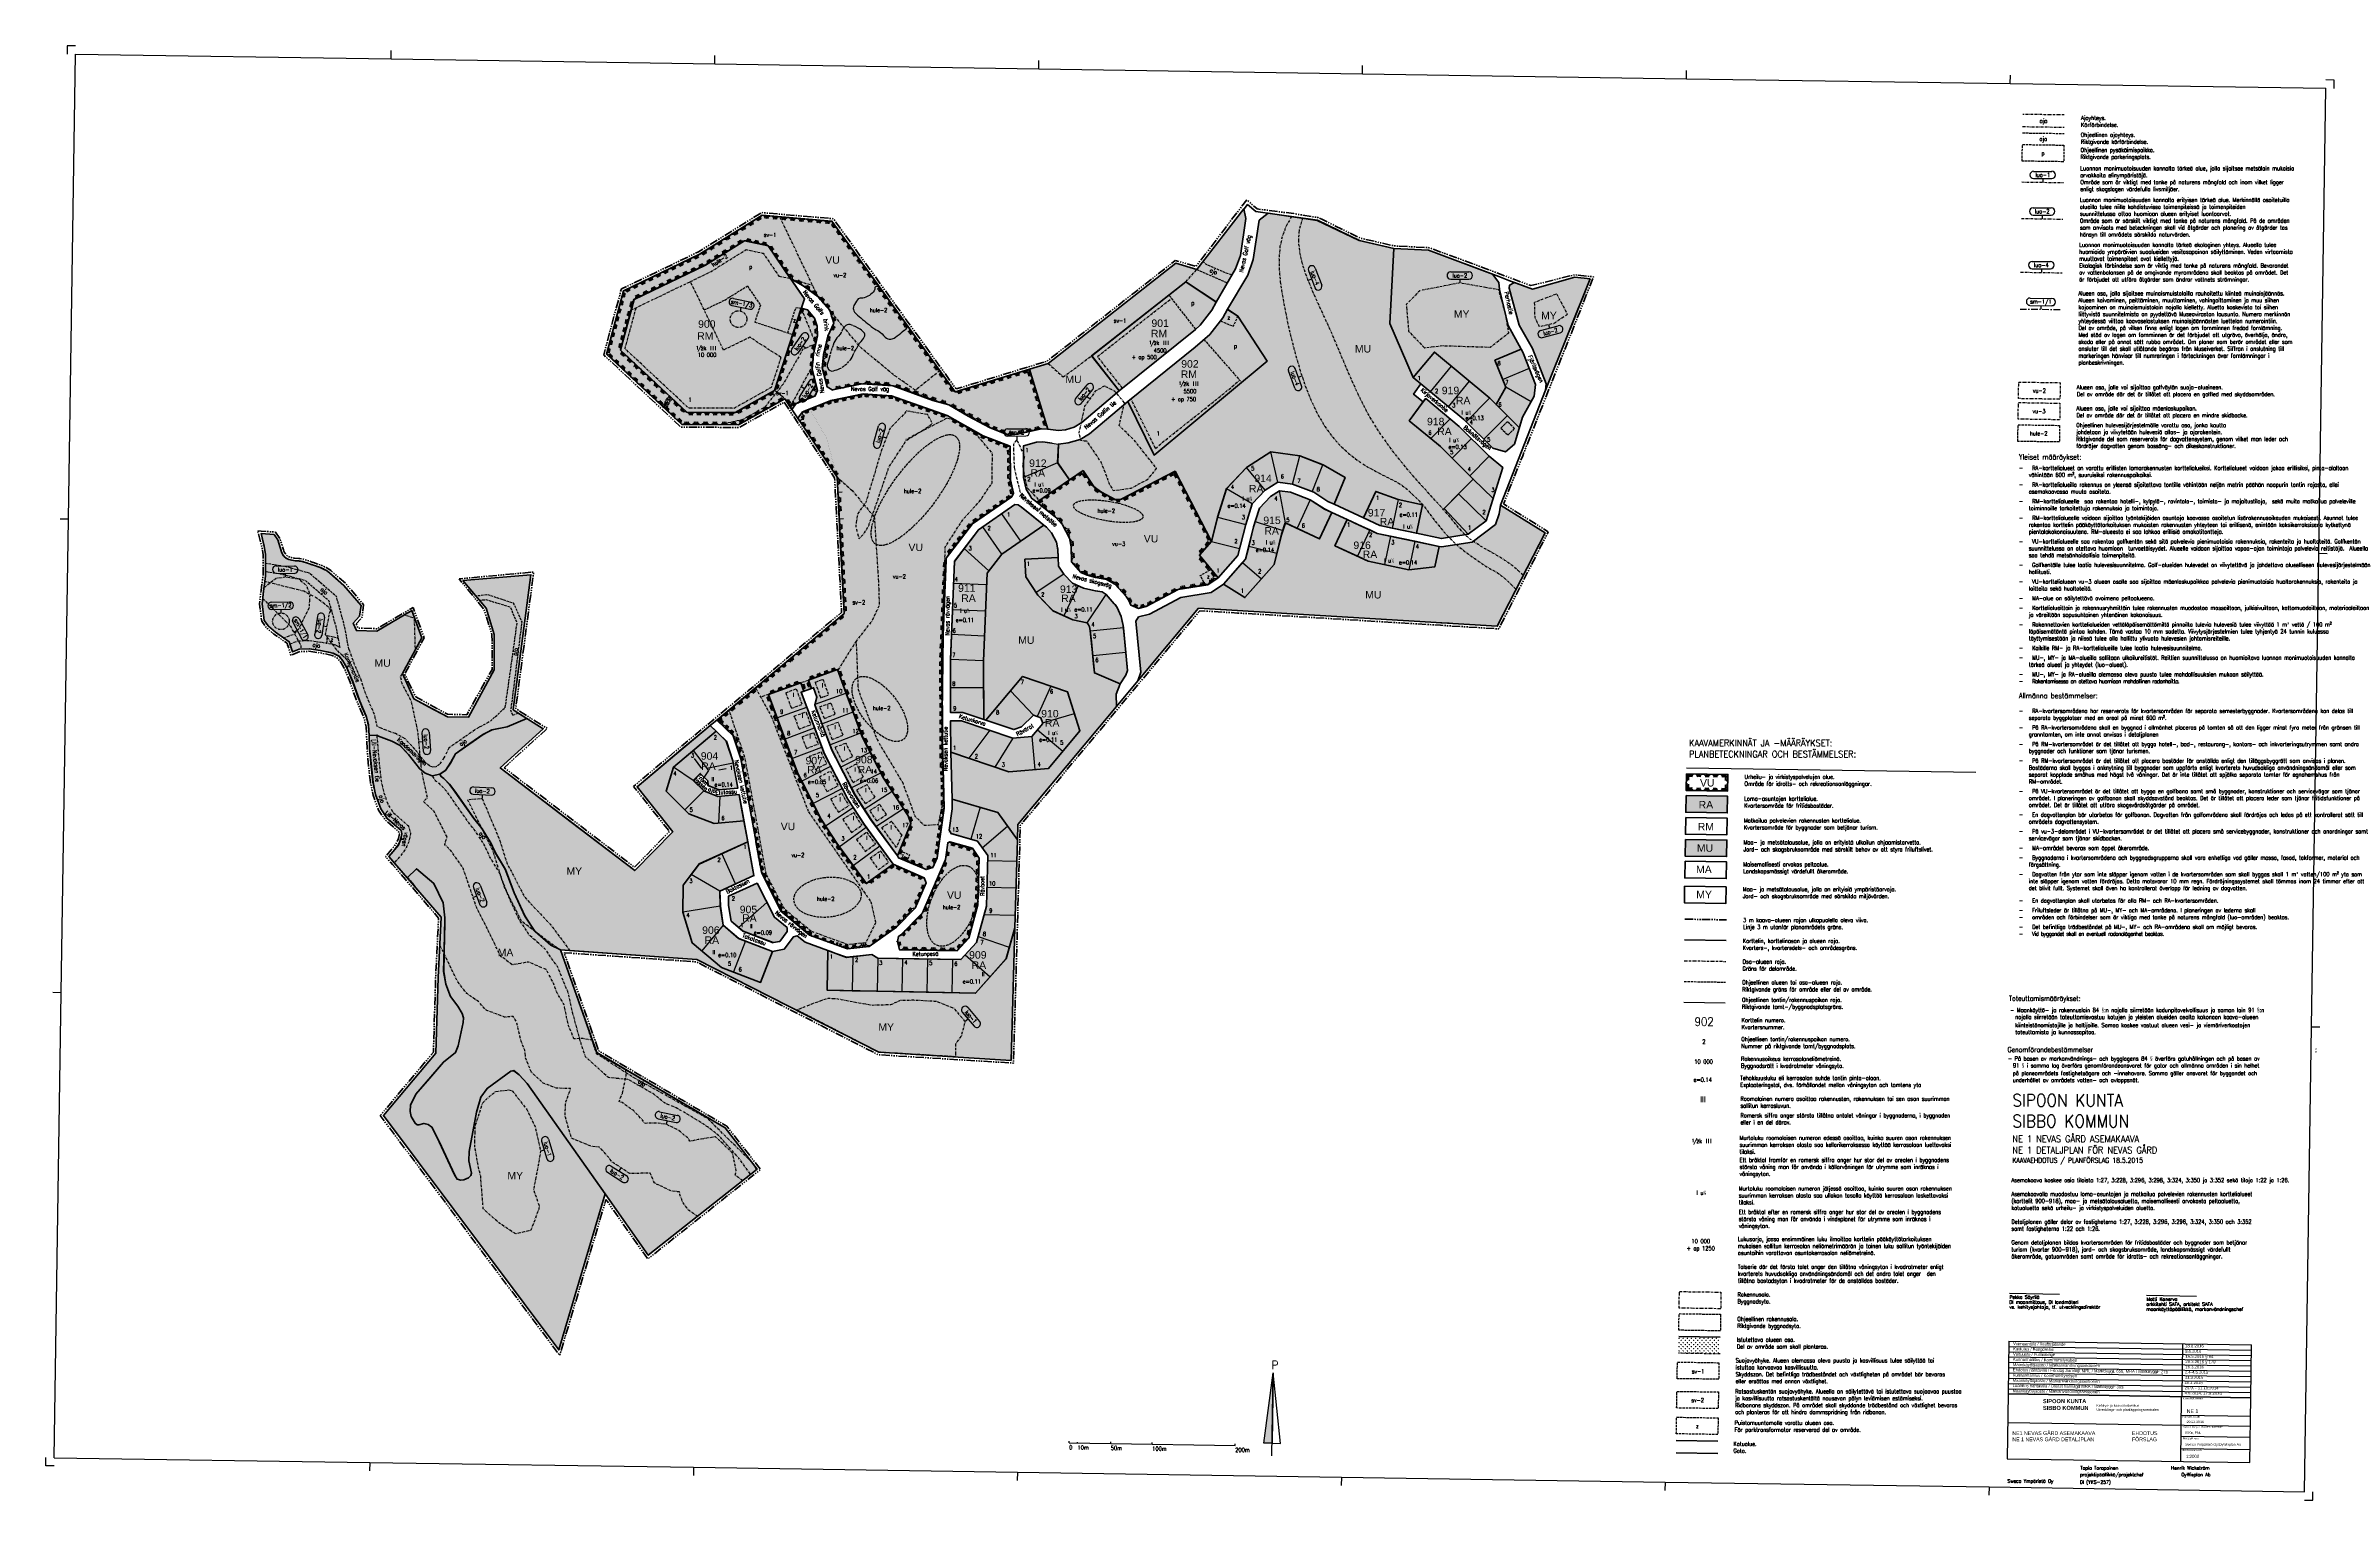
# Model space of a CAD drawing. Header units: metres. Extents: x 25522382 to 25525137, y 6684921 to 6686673.
import ezdxf
from ezdxf.enums import TextEntityAlignment as Align

# ---------------------------------------------------------------- set-up
doc = ezdxf.new("R2010")
doc.units = ezdxf.units.M
doc.header["$MEASUREMENT"] = 0
for name, pattern in [('AK_KAAVA-ALUE_3M', [20.5, 10, -1.5, 1.5, -1.5, 1.5, -1.5, 1.5, -1.5]), ('AK_OHJEELLINEN_RAJA', [4, 3, -1]), ('AK_OSA-ALUEENRAJA', [13.4, 8, -2, 1.4, -2]), ('AK_RAKENNUSALA', [5.4, 3, -1, 0.4, -1]), ('AK_RAKENNUSALA_OHJEELLINEN', [4, 3, -1])]:
    doc.linetypes.add(name, pattern=pattern)
for name, color, linetype, true_color in [('036_VU', 7, 'Continuous', 0x58a618), ('040_RA', 7, 'Continuous', 0xfcd450), ('041_RM', 7, 'Continuous', 0xfcd450), ('078_MA', 7, 'Continuous', 0xf5ec5a), ('079_MU', 7, 'Continuous', 0xa9dc92), ('080_MY', 7, 'Continuous', 0xa9dc92), ('A-VARITYS-ALUE_MU', 7, 'Continuous', 0xa9dc92)]:
    doc.layers.add(name, color=color, linetype=linetype, true_color=true_color)
for name, color, linetype, lineweight in [('084_Kort_raja', 7, 'Continuous', 50), ('AK_KAAVA-ALUE_3M', 1, 'AK_KAAVA-ALUE_3M', 50), ('AK_KORTTELINRAJA', 250, 'Continuous', 40)]:
    doc.layers.add(name, color=color, linetype=linetype, lineweight=lineweight)
for name, color, linetype in [('093_Kort_numero', 7, 'Continuous'), ('AK_ISTUTETTAVA-ALUE', 7, 'Continuous'), ('AK_KAAVAMERKINTA', 250, 'Continuous'), ('AK_KADUNNIMI', 250, 'Continuous'), ('AK_KERROSLUKU', 250, 'Continuous'), ('AK_KORTTELINNUMERO', 250, 'Continuous'), ('AK_MERKINTOJEN_SELITYS', 250, 'Continuous'), ('AK_OHJEELLINEN_RAJA', 250, 'AK_OHJEELLINEN_RAJA'), ('AK_OSA-ALUEEN_RAJA', 250, 'AK_RAKENNUSALA'), ('AK_OSA-ALUEENRAJA', 250, 'AK_OSA-ALUEENRAJA'), ('AK_PUISTO', 250, 'Continuous'), ('AK_PYORATIE', 250, 'Continuous'), ('AK_RAAMI', 250, 'Continuous'), ('AK_RAAMI_TAITTOMERKKI', 3, 'Continuous'), ('AK_RAKENNUSALA', 250, 'AK_RAKENNUSALA'), ('AK_RAKENNUSALA_OHJEELLINEN', 250, 'AK_RAKENNUSALA_OHJEELLINEN'), ('AK_TEHOKKUUS', 250, 'Continuous'), ('AK_TONTINNUMERO', 250, 'Continuous'), ('AK_TONTINRAJA', 250, 'Continuous'), ('ALUEPLIN_MA', 7, 'Continuous'), ('ALUEPLIN_MU', 7, 'Continuous'), ('ALUEPLIN_MY', 7, 'Continuous'), ('ALUEPLIN_RA', 7, 'Continuous'), ('ALUEPLIN_RM', 7, 'Continuous'), ('ALUEPLIN_VU', 7, 'Continuous'), ('D-SELITYS', 7, 'Continuous'), ('D-TEKSTI-025', 7, 'Continuous'), ('raami', 7, 'Continuous'), ('TULOSTUSIKKUNA', 250, 'Continuous'), ('täyttöMA', 7, 'Continuous'), ('täyttöMU', 7, 'Continuous'), ('täyttöR', 7, 'Continuous'), ('täyttöV', 7, 'Continuous')]:
    doc.layers.add(name, color=color, linetype=linetype)
doc.styles.add('a2000', font='arial.ttf')
doc.styles.add('ROMANS', font='ROMANS.shx', dxfattribs={"width": 0.9})

# ---------------------------------------------------------------- blocks, each defined once
blk = doc.blocks.new('RAAMI_5C6B')
at = {"layer": 'AK_RAAMI'}
for p, q in [((8.6, 564.9), (12.8, 844.8)), ((12.8, 844.8), (202.8, 842)), ((202.8, 842), (397.7, 839)), ((397.7, 839), (592.7, 836.1)), ((592.7, 836.1), (787.7, 833.1)), ((787.7, 833.1), (982.6, 830.1)), ((982.6, 830.1), (1177.6, 827.2)), ((1177.6, 827.2), (1367.5, 824.3)), ((1177.6, 827.2), (1367.5, 824.3)), ((1363.3, 544.4), (1367.5, 824.3)), ((4.2, 279.9), (8.6, 564.9)), ((1359, 259.4), (1363.3, 544.4)), ((0, 0), (4.2, 279.9)), ((1354.7, -20.5), (1359, 259.4)), ((0, 0), (190, -2.9)), ((190, -2.9), (384.9, -5.8)), ((384.9, -5.8), (579.9, -8.8)), ((579.9, -8.8), (774.9, -11.7)), ((774.9, -11.7), (969.8, -14.7)), ((969.8, -14.7), (1164.8, -17.6)), ((1164.8, -17.6), (1354.7, -20.5))]:
    blk.add_line(p, q, dxfattribs=at)
at = {"layer": 'AK_RAAMI_TAITTOMERKKI'}
for p, q in [((202.8, 842), (202.8, 847)), ((397.7, 839), (397.8, 844)), ((592.7, 836.1), (592.8, 841.1)), ((787.7, 833.1), (787.7, 838.1)), ((982.6, 830.1), (982.7, 835.1)), ((1177.6, 827.2), (1177.7, 832.2)), ((8.6, 564.9), (3.6, 565)), ((1363.3, 544.4), (1368.3, 544.3)), ((4.2, 279.9), (-0.8, 280)), ((1359, 259.4), (1364, 259.3)), ((190, -2.9), (189.9, -7.9)), ((384.9, -5.8), (384.9, -10.8)), ((579.9, -8.8), (579.8, -13.8)), ((774.9, -11.7), (774.8, -16.7)), ((969.8, -14.7), (969.7, -19.7)), ((1164.8, -17.6), (1164.7, -22.6))]:
    blk.add_line(p, q, dxfattribs=at)
for points in [[(12.9, 849.8), (7.9, 849.9), (7.8, 844.9)], [(1372.5, 824.2), (1372.6, 829.2), (1367.6, 829.3)], [(-0.1, -5), (-5.1, -4.9), (-5, 0.1)], [(1354.7, -25.5), (1359.7, -25.6), (1359.7, -20.6)]]:
    blk.add_lwpolyline(points, dxfattribs=at)
blk = doc.blocks.new('KAAVALUE_luo-1_E926')
for p, q in [((-11, 13.2), (11, 13.2)), ((-11, 4.5), (11, 4.5)), ((0, 4.5), (0, 0))]:
    blk.add_line(p, q)
for centre, start, end in [((-11, 8.9), 90, 270), ((11, 8.9), 270, 90)]:
    blk.add_arc(centre, 4.37, start, end)
at = {"style": 'ROMANS', "width": 0.9}
blk.add_attdef('KAAVA_TUNNUS', text='', height=5, dxfattribs=at).set_placement((0, 8.9), align=Align.MIDDLE)
blk = doc.blocks.new('kort_num')
at = {"layer": 'AK_KORTTELINNUMERO', "style": 'ROMANS', "width": 0.9}
blk.add_attdef('NUME', text='', height=10, dxfattribs=at).set_placement((-45.1, -9.3), align=Align.CENTER)
at = {"layer": 'AK_MERKINTOJEN_SELITYS', "insert": (0, 0), "char_height": 5, "attachment_point": 1, "style": 'ROMANS'}
blk.add_mtext('Korttelin numero.\\PKvartersnummer.', dxfattribs=at)
blk = doc.blocks.new('kerrosluku')
at = {"layer": 'AK_KERROSLUKU', "style": 'ROMANS', "width": 0.9}
blk.add_attdef('KERROSKORK', text='', height=7, dxfattribs=at).set_placement((2648491.6, 6686012.9), align=Align.CENTER)
at = {"layer": 'AK_MERKINTOJEN_SELITYS', "insert": (2648536.7, 6686019.7), "char_height": 5, "width": 280, "attachment_point": 1, "style": 'ROMANS'}
blk.add_mtext('Roomalainen numero osoittaa rakennusten, rakennuksen tai sen osan suurimman sallitun kerrosluvun.\\P{\\H0.4x;\\P}Romersk siffra anger största tillåtna antalet våningar i byggnaderna, i byggnaden eller i en del därav.', dxfattribs=at)
blk = doc.blocks.new('rakoik')
at = {"layer": 'AK_MERKINTOJEN_SELITYS', "insert": (0, 0), "char_height": 5, "attachment_point": 1, "style": 'ROMANS'}
blk.add_mtext('Rakennusoikeus kerrosalaneliömetreinä.\\PByggnadsrätt i kvadratmeter våningsyta.', dxfattribs=at)
at = {"layer": 'AK_TEHOKKUUS', "style": 'ROMANS', "width": 0.9}
blk.add_attdef('KERROSALA', text='', height=5, dxfattribs=at).set_placement((-45.1, -8.4), align=Align.CENTER)
blk = doc.blocks.new('KERROSLUKU_45AB0')
at = {"layer": 'AK_KERROSLUKU', "style": 'ROMANS', "width": 0.9}
for s, height, p in [('1', 4, (-12.5, 1)), ('/', 5, (-10.4, 0)), ('2', 4, (-6.9, 0)), ('k', 5, (-3.5, 0)), ('I', 5, (4.3, 0)), ('I', 5, (7, 0)), ('I', 5, (9.8, 0))]:
    blk.add_text(s, height=height, dxfattribs=at).set_placement(p)
blk = doc.blocks.new('SFAKM_101')
at = {"layer": 'AK_KERROSLUKU', "style": 'ROMANS', "width": 0.9}
blk.add_attdef('MURTOLUKU+KORK', text='', height=2.5, dxfattribs=at).set_placement((17.5, -2.8), align=Align.CENTER)
at = {"layer": 'AK_MERKINTOJEN_SELITYS', "insert": (40.1, 9.2), "char_height": 2.5, "width": 140, "attachment_point": 1, "style": 'ROMANS'}
blk.add_mtext('Murtoluku roomalaisen numeron edessä osoittaa, kuinka suuren osan rakennuksen suurimman kerroksen alasta saa kellarikerroksessa käyttää kerrosalaan luettavaksi tilaksi.\\P{\\H0.2x;\\P}Ett bråktal framför en romersk siffra anger hur stor del av arealen i byggnadens största våning man får använda i källarvåningen för utrymme som inräknas i våningsytan.', dxfattribs=at)
blk = doc.blocks.new('SFAKM_102')
at = {"layer": 'AK_KERROSLUKU', "style": 'ROMANS', "width": 0.9}
blk.add_attdef('KORK+MURTOLUKU', text='', height=2.5, dxfattribs=at).set_placement((17.5, -2.8), align=Align.CENTER)
at = {"layer": 'AK_MERKINTOJEN_SELITYS', "insert": (40.1, 9.8), "char_height": 2.5, "width": 140, "attachment_point": 1, "style": 'ROMANS'}
blk.add_mtext('Murtoluku roomalaisen numeron jäljessä osoittaa, kuinka suuren osan rakennuksen suurimman kerroksen alasta saa ullakon tasolla käyttää kerrosalaan laskettavaksi tilaksi.\\P{\\H0.4x;\\P}Ett bråktal efter en romersk siffra anger hur stor del av arealen i byggnadens största våning man får använda i vindsplanet för utrymme som inräknas i våningsytan.', dxfattribs=at)
blk = doc.blocks.new('79AC5')
at = {"layer": 'AK_PYORATIE'}
blk.add_line((0, 0), (0, 0), dxfattribs=at)
blk = doc.blocks.new('79F13')
at = {"layer": 'AK_PYORATIE'}
blk.add_line((0, 0), (0, 0), dxfattribs=at)
blk = doc.blocks.new('SFAKM_094A')
at = {"layer": 'AK_MERKINTOJEN_SELITYS', "insert": (40, 1.2), "char_height": 2.5, "attachment_point": 1, "style": 'ROMANS'}
blk.add_mtext('Ohjeellisen tontin/rakennuspaikan numero. \\PNummer på riktgivande tomt/byggnadsplats.', dxfattribs=at)
at = {"layer": 'AK_TONTINNUMERO', "style": 'ROMANS', "width": 0.9}
blk.add_attdef('NUME', text='', height=2.5, dxfattribs=at).set_placement((17.5, -2.8), align=Align.CENTER)
blk = doc.blocks.new('KAAVALUE_luo-2')
at = {"layer": 'AK_KAAVAMERKINTA'}
for p, q in [((0, 0), (0, -4.5)), ((-11, -4.5), (11, -4.5)), ((-11, -13.2), (11, -13.2))]:
    blk.add_line(p, q, dxfattribs=at)
for centre, start, end in [((-11, -8.9), 90, 270), ((11, -8.9), 270, 90)]:
    blk.add_arc(centre, 4.37, start, end, dxfattribs=at)
at = {"layer": 'AK_KAAVAMERKINTA', "style": 'ROMANS', "width": 0.9}
blk.add_attdef('KAAVA_TUNNUS', text='', height=5, dxfattribs=at).set_placement((0, -8.9), align=Align.MIDDLE)
blk = doc.blocks.new('jana')
at = {"layer": 'AK_MERKINTOJEN_SELITYS'}
for p, q in [((0, 0), (25, -0.4)), ((25, -0.4), (50, -0.8))]:
    blk.add_line(p, q, dxfattribs=at)
for points in [[(0, 0), (0, 2)], [(10, -0.2), (10, 0.8)], [(50, -0.8), (50, 1.2)], [(100, -1.5), (100, 0.5)], [(50, -0.8), (100, -1.5)], [(100, -1.5), (150, -2.3)], [(150, -2.3), (200, -3)], [(200, -3), (200, -1)]]:
    blk.add_lwpolyline(points, dxfattribs=at)
at = {"layer": 'AK_MERKINTOJEN_SELITYS', "style": 'ROMANS', "width": 0.9}
for s, p in [('0', (0, -7.8)), ('10m', (10, -8)), ('50m', (50, -8.6)), ('100m', (99.9, -9.4)), ('200m', (199.9, -10.9))]:
    blk.add_text(s, height=5, dxfattribs=at).set_placement(p)
blk = doc.blocks.new('KAAVALUE_sm2-1_A199F')
for p, q in [((-1.2, 11.8), (9.2, -7.6)), ((4, 2.1), (0, 0)), ((6.5, 16), (16.9, -3.4))]:
    blk.add_line(p, q)
for centre, start, end in [((2.6, 13.9), 28.2398, 208.2398), ((13, -5.5), 208.2398, 28.2398)]:
    blk.add_arc(centre, 4.37, start, end)
at = {"style": 'ROMANS', "oblique": 360, "width": 0.9}
blk.add_attdef('KAAVA_TUNNUS', text='', height=5, rotation=299.108, dxfattribs=at).set_placement((7.8, 4.2), align=Align.MIDDLE)
blk = doc.blocks.new('KAAVALUE_sm2-2_A19B1')
for p, q in [((-11.2, 13.1), (10.8, 13.4)), ((-11.1, 4.4), (10.9, 4.6)), ((-0.1, 4.5), (0, 0))]:
    blk.add_line(p, q)
for centre, start, end in [((-11.1, 8.7), 90.6714, 270.6714), ((10.9, 9), 270.6714, 90.6714)]:
    blk.add_arc(centre, 4.37, start, end)
at = {"style": 'ROMANS', "oblique": 0, "width": 0.9}
blk.add_attdef('KAAVA_TUNNUS', text='', height=5, rotation=1.5396, dxfattribs=at).set_placement((-0.1, 8.9), align=Align.MIDDLE)
blk = doc.blocks.new('KAAVALUE_sm-33_A19C3')
for p, q in [((-9.9, 6.6), (11.7, 2.3)), ((-8.2, 15.1), (13.4, 10.8)), ((0.9, 4.4), (0, 0))]:
    blk.add_line(p, q)
for centre, start, end in [((-9.1, 10.9), 78.7336, 258.7336), ((12.5, 6.6), 258.7336, 78.7336)]:
    blk.add_arc(centre, 4.37, start, end)
at = {"style": 'ROMANS', "oblique": 0, "width": 0.9}
blk.add_attdef('KAAVA_TUNNUS', text='', height=5, rotation=349.6018, dxfattribs=at).set_placement((1.7, 8.7), align=Align.MIDDLE)
blk = doc.blocks.new('KAAVALUE_luo-2_A4144')
for p, q in [((9.6, 7), (-2, -11.7)), ((3.8, -2.4), (0, 0)), ((17.1, 2.4), (5.5, -16.3))]:
    blk.add_line(p, q)
for centre, start, end in [((13.3, 4.7), 328.2498, 148.2498), ((1.8, -14), 148.2498, 328.2498)]:
    blk.add_arc(centre, 4.37, start, end)
at = {"style": 'ROMANS', "oblique": 360, "width": 0.9}
blk.add_attdef('KAAVA_TUNNUS', text='', height=5, rotation=239.118, dxfattribs=at).set_placement((7.5, -4.7), align=Align.MIDDLE)
blk = doc.blocks.new('KAAVALUE_luo-5_A4758')
for p, q in [((4.2, 1.6), (0, 0)), ((0.4, 11.9), (8.1, -8.7)), ((8.6, 14.9), (16.3, -5.7))]:
    blk.add_line(p, q)
for centre, start, end in [((4.5, 13.4), 20.5088, 200.5088), ((12.2, -7.2), 200.5088, 20.5088)]:
    blk.add_arc(centre, 4.37, start, end)
at = {"style": 'ROMANS', "oblique": 0, "width": 0.9}
blk.add_attdef('KAAVA_TUNNUS', text='', height=5, rotation=291.377, dxfattribs=at).set_placement((8.3, 3.1), align=Align.MIDDLE)
blk = doc.blocks.new('KAAVALUE_luo-5_A476A')
for p, q in [((-8.7, -14.8), (-16.2, 5.9)), ((-0.5, -11.9), (-8, 8.8)), ((-4.2, -1.5), (0, 0))]:
    blk.add_line(p, q)
for centre, start, end in [((-12.1, 7.3), 19.7669, 199.7669), ((-4.6, -13.4), 199.7669, 19.7669)]:
    blk.add_arc(centre, 4.37, start, end)
at = {"style": 'ROMANS', "oblique": 360, "width": 0.9}
blk.add_attdef('KAAVA_TUNNUS', text='', height=5, rotation=110.6351, dxfattribs=at).set_placement((-8.4, -3), align=Align.MIDDLE)
blk = doc.blocks.new('KAAVALUE_sm-11_AA90A')
for p, q in [((-13.1, 4.7), (13.3, 4.3)), ((-13, 13.4), (13.4, 13)), ((0.1, 4.5), (0, 0))]:
    blk.add_line(p, q)
for centre, start, end in [((-13.1, 9.1), 89.1318, 269.1318), ((13.3, 8.7), 269.1318, 89.1318)]:
    blk.add_arc(centre, 4.37, start, end)
at = {"style": 'ROMANS', "width": 0.9}
blk.add_attdef('KAAVA_TUNNUS', text='', height=5, dxfattribs=at).set_placement((0.1, 8.9), align=Align.MIDDLE)
blk = doc.blocks.new('KT')
at = {"linetype": 'Continuous', "style": 'a2000', "width": 0.8, "flags": 1}
blk.add_attdef('ALA', (-0.7, -2.9), '', height=3, dxfattribs=at)
at = {"color": 0, "linetype": 'Continuous', "style": 'a2000'}
blk.add_attdef('KT', (-0.6, 0), '', height=6, dxfattribs=at)

msp = doc.modelspace()

# ---------------------------------------------------------------- hatches: boundary and pattern name
at = {"layer": 'A-VARITYS-ALUE_MU', "true_color": 0xa9dc92}
h = msp.add_hatch(color=81, dxfattribs=at)
h.dxf.hatch_style = 2
h.paths.add_polyline_path([(25524123.6, 6686397.5), (25524046.6, 6686426.4), (25524004.8, 6686428.6), (25523999.9, 6686338.2), (25524028.1, 6686273), (25524053.6, 6686303.8), (25524120.3, 6686248.3), (25524127.9, 6686240.6), (25524139.5, 6686261.6), (25524126.4, 6686293.9), (25524158.1, 6686307.1), (25524142.3, 6686335.8), (25524131.8, 6686379.1), (25524131.1, 6686387.6)])
at = {"layer": 'AK_ISTUTETTAVA-ALUE'}
h = msp.add_hatch(dxfattribs=at)
h.set_pattern_fill('ISTUTETTAVA-ALUE', color=256, scale=5)
h.set_pattern_definition([(0, (-1031.5572, 7822.655), (1.25, 1.25), [0.25, -2.25]), (90, (-1031.4322, 7822.53), (-1.25, 1.25), [0.25, -2.25])])
h.paths.add_polyline_path([(25523086.5, 6686354.4), (25523181, 6686399.8), (25523184, 6686401.6), (25523224.9, 6686427.1), (25523245.4, 6686422.8), (25523264.5, 6686394.8), (25523278.6, 6686392), (25523251.3, 6686431.7), (25523223.1, 6686437.7), (25523176.2, 6686408.6), (25523090, 6686367.1)])
h = msp.add_hatch(dxfattribs=at)
h.set_pattern_fill('CROSS2', color=256, scale=10, style=0)
h.set_pattern_definition([(0, (2579843.0852, 6686076.494), (2.5, 2.5), [0.5, -4.5]), (90, (2579843.3352, 6686076.244), (-2.5, 2.5), [0.5, -4.5])])
h.paths.add_polyline_path([(25524347.8, 6685118.4), (25524347.5, 6685098.4), (25524397.5, 6685097.6), (25524397.8, 6685117.6)])
at = {"layer": 'AK_MERKINTOJEN_SELITYS'}
h = msp.add_hatch(color=256, dxfattribs=at)
h.dxf.hatch_style = 1
h.paths.add_polyline_path([(25523848.2, 6684990.2), (25523858.2, 6684990), (25523859.5, 6685075)])
at = {"layer": 'täyttöMA', "true_color": 0xf5ec5a}
h = msp.add_hatch(color=41, dxfattribs=at)
h.dxf.hatch_style = 2
h.paths.add_polyline_path([(25522860.7, 6685558), (25522862.3, 6685614.4), (25522862.2, 6685622.5), (25522860.1, 6685640.6), (25522848.7, 6685663.9), (25522828.1, 6685681.8), (25522816.9, 6685670.8), (25522801.3, 6685688.9), (25522794.8, 6685696.5), (25522800, 6685702.4), (25522806.3, 6685710.8), (25522809, 6685717.4), (25522810.5, 6685723.7), (25522809.4, 6685727.7), (25522801.4, 6685734.9), (25522792.7, 6685742.4), (25522784.9, 6685753.8), (25522778.8, 6685771), (25522775.5, 6685785.9), (25522773.4, 6685804.6), (25522771.6, 6685826.1), (25522770.9, 6685842.1), (25522780.2, 6685842.5), (25522782.3, 6685841.2), (25522798.5, 6685835.3), (25522808.2, 6685830.2), (25522818.3, 6685819.2), (25522831.6, 6685802.6), (25522838.6, 6685796.8), (25522847, 6685793.6), (25522856.2, 6685795.4), (25522857.6, 6685792.7), (25522860.8, 6685790.5), (25522867.8, 6685783.4), (25522874.1, 6685775.1), (25522881.7, 6685764.2), (25522896.8, 6685742.9), (25522906.5, 6685730.1), (25522917.5, 6685713), (25522923.1, 6685700.5), (25522934.9, 6685681.1), (25522945.7, 6685652.9), (25522958.4, 6685624.8), (25522970.5, 6685606.6), (25522989.9, 6685589.6), (25523001.3, 6685583.9), (25523045.2, 6685460.3), (25523199.5, 6685369.6), (25523238.1, 6685320.2), (25523107.1, 6685216.3), (25523055, 6685290.2), (25522961.2, 6685423.3), (25522951.6, 6685433.6), (25522945.2, 6685438.7), (25522941.7, 6685438.2), (25522913.1, 6685417.3), (25522905.5, 6685406.8), (25522900.2, 6685388.8), (25522891.4, 6685341.4), (25522891.2, 6685330), (25522894.3, 6685315.4), (25522893.5, 6685312.4), (25522890.7, 6685309.7), (25522885, 6685307.2), (25522881.6, 6685306.9), (25522877.1, 6685307.8), (25522873.8, 6685313.2), (25522855.3, 6685353.1), (25522846.5, 6685370.5), (25522842, 6685373.7), (25522837, 6685375), (25522830.8, 6685373.3), (25522828.9, 6685373.3), (25522826.5, 6685375.4), (25522821.8, 6685383.5), (25522820.2, 6685389.5), (25522820.9, 6685396.9), (25522827.1, 6685410.4), (25522843.8, 6685429), (25522860.7, 6685448.9), (25522875, 6685460.4), (25522878, 6685468.5), (25522884.1, 6685496.7), (25522884.8, 6685502.2), (25522882.9, 6685507.6), (25522877.7, 6685516.1), (25522869, 6685528), (25522863.3, 6685542.7)])
at = {"layer": 'täyttöMU', "true_color": 0xa9dc92}
h = msp.add_hatch(color=81, dxfattribs=at)
h.dxf.hatch_style = 2
h.paths.add_polyline_path([(25523824.3, 6686476.2), (25523826.7, 6686464.5), (25523820.2, 6686420), (25523814.2, 6686403.8), (25523790.8, 6686364), (25523754.2, 6686388.3), (25523640.9, 6686299.3), (25523674.2, 6686257.1), (25523629.1, 6686219.1), (25523619.9, 6686213.4), (25523609.4, 6686210.2), (25523600.9, 6686209.2), (25523588.1, 6686210.8), (25523565.9, 6686283.1), (25523588.7, 6686290.1), (25523742.4, 6686410.7), (25523767.7, 6686403.2), (25523824.3, 6686476.1)])
h = msp.add_hatch(color=81, dxfattribs=at)
h.dxf.hatch_style = 2
h.paths.add_polyline_path([(25524004.8, 6686428.6), (25523963.2, 6686438), (25523912.6, 6686462.3), (25523853.4, 6686470.9), (25523842.6, 6686462.4), (25523835.6, 6686415.1), (25523828.9, 6686396.3), (25523804.4, 6686355.4), (25523817.1, 6686347), (25523852.4, 6686292.9), (25523716.1, 6686179.7), (25523684.5, 6686244.3), (25523638.4, 6686205.2), (25523627, 6686198.5), (25523612.6, 6686194.3), (25523601, 6686193), (25523600.1, 6686170.4), (25523614.2, 6686149.9), (25523630.6, 6686161), (25523643.4, 6686141.8), (25523652.9, 6686134.8), (25523669.2, 6686126.2), (25523676.8, 6686126.7), (25523741.3, 6686160.2), (25523785.1, 6686075.8), (25523792.5, 6686105), (25523803.3, 6686139.3), (25523827.5, 6686164.6), (25523856.7, 6686183.5), (25523891.4, 6686178.8), (25523919.6, 6686168.1), (25523946, 6686152.8), (25523932.9, 6686120.5), (25523968.2, 6686104.2), (25523982.9, 6686136), (25524010, 6686126.2), (25524039.4, 6686120), (25524032, 6686085.7), (25524062.1, 6686079.2), (25524094.3, 6686084.7), (25524065.2, 6686115.5), (25524100.4, 6686150.9), (25524060.5, 6686190.3), (25524023.4, 6686221.1), (25524040.1, 6686243.7), (25524028.5, 6686253.2), (25524037.4, 6686265.4), (25524028.1, 6686273), (25523999.9, 6686338.3), (25524004.8, 6686428.6)])
h = msp.add_hatch(color=81, dxfattribs=at)
h.dxf.hatch_style = 2
h.paths.add_polyline_path([(25524187.5, 6686257.7), (25524241, 6686391.8), (25524222.5, 6686393.8), (25524171.7, 6686379.3), (25524150.1, 6686387.5), (25524144.2, 6686384.2), (25524143.6, 6686380.6), (25524155.5, 6686336.3), (25524171.6, 6686308.2), (25524188.3, 6686265.5)])
h = msp.add_hatch(color=81, dxfattribs=at)
h.dxf.hatch_style = 2
h.paths.add_polyline_path([(25524133.2, 6686119.6), (25524186.8, 6686086.3), (25524129.3, 6685973.7), (25523769.7, 6685995.4), (25523696.5, 6685908), (25523700.3, 6685918.4), (25523694.3, 6685979.9), (25523697.4, 6685984.8), (25523710.6, 6685988.3), (25523748.3, 6686008.3), (25523784.7, 6686014.2), (25523799.6, 6686024.2), (25523825.5, 6686008.2), (25523860.7, 6686048.2), (25523869.7, 6686084.4), (25523874.1, 6686098.1), (25523915.4, 6686079), (25523930.1, 6686110.8), (25523948.6, 6686102.3), (25523933.9, 6686070.5), (25523974, 6686051.9), (25524022.8, 6686041.7), (25524054.2, 6686045.2), (25524059.3, 6686069.7), (25524062.2, 6686069.1), (25524099, 6686075), (25524127.3, 6686096.2), (25524131.6, 6686109.2), (25524133.2, 6686119.6)])
h = msp.add_hatch(color=81, dxfattribs=at)
h.dxf.hatch_style = 2
h.paths.add_polyline_path([(25522724.3, 6685942.1), (25522712.2, 6685944.6), (25522698.7, 6685946.6), (25522686.9, 6685946.1), (25522678.8, 6685942.8), (25522675.8, 6685952.3), (25522674.9, 6685955), (25522658.1, 6685966.6), (25522649.8, 6685973.6), (25522644.6, 6685980.7), (25522642, 6686000.7), (25522643.8, 6686016.2), (25522645.4, 6686027.5), (25522646.3, 6686034.1), (25522646.3, 6686039.2), (25522646.4, 6686049.3), (25522646.3, 6686059.9), (25522644.8, 6686069.6), (25522640.8, 6686085.3), (25522656.5, 6686084.1), (25522661.1, 6686077.6), (25522663.7, 6686068.4), (25522664.9, 6686064.5), (25522665.6, 6686062.7), (25522666.5, 6686060.9), (25522667.6, 6686059.2), (25522667.8, 6686058.9), (25522669.2, 6686057.4), (25522670.7, 6686056.1), (25522672.3, 6686055), (25522674.4, 6686054.1), (25522676.3, 6686053.5), (25522678.3, 6686053.1), (25522680.2, 6686052.8), (25522686.2, 6686052.3), (25522687, 6686052.2), (25522689, 6686051.9), (25522691, 6686051.5), (25522692.9, 6686051), (25522694.8, 6686050.4), (25522702.3, 6686047.7), (25522702.9, 6686047.5), (25522712.3, 6686044.2), (25522714.2, 6686043.4), (25522716, 6686042.6), (25522717.8, 6686041.7), (25522719.5, 6686040.7), (25522721.2, 6686039.6), (25522721.4, 6686039.4), (25522723, 6686038.2), (25522726.1, 6686035.6), (25522732, 6686030.3), (25522740.7, 6686022.9), (25522761.2, 6685998.6), (25522759.5, 6685985.6), (25522751.9, 6685977.2), (25522752, 6685977), (25522755.7, 6685968.5), (25522732.9, 6685959.8), (25522732.5, 6685950), (25522727.4, 6685941.4)])
h = msp.add_hatch(color=81, dxfattribs=at)
h.dxf.hatch_style = 2
h.paths.add_polyline_path([(25523583.4, 6686095.3), (25523586.5, 6686092.8), (25523592.5, 6686086.3), (25523598.5, 6686074.8), (25523600.1, 6686065.8), (25523600.6, 6686056.3), (25523560.6, 6686054.3), (25523561.7, 6686033.2), (25523576.1, 6686011.2), (25523594.3, 6685992.4), (25523618.2, 6685981.2), (25523635.4, 6685977.6), (25523637.3, 6685975.5), (25523638.3, 6685972.8), (25523639.3, 6685968), (25523642.3, 6685938.1), (25523644.2, 6685917.5), (25523675.4, 6685904.4), (25523670.5, 6685891.8), (25523670.8, 6685877), (25523552, 6685734.9), (25523551.5, 6685716.5), (25523527.9, 6685749.5), (25523472.9, 6685765.5), (25523471.3, 6685822), (25523541.4, 6685798.4), (25523589.1, 6685802.6), (25523626.9, 6685847.9), (25523611.8, 6685894.8), (25523557.7, 6685913.2), (25523513.7, 6685860.5), (25523511.1, 6685861.4), (25523510.8, 6685932), (25523515.1, 6686037.6), (25523532.6, 6686060.5)])
h = msp.add_hatch(color=81, dxfattribs=at)
h.dxf.hatch_style = 2
h.paths.add_polyline_path([(25522727.4, 6685941.4), (25522730, 6685945.7), (25522732.5, 6685950), (25522732.9, 6685959.8), (25522755.7, 6685968.5), (25522780.2, 6685967.8), (25522822.5, 6685992.7), (25522834.4, 6685959.7), (25522811, 6685916.7), (25522824.9, 6685886.4), (25522843.2, 6685876.4), (25522865.2, 6685864.5), (25522890.6, 6685864.1), (25522921.5, 6685921), (25522921.4, 6685963.9), (25522911.9, 6685995.6), (25522883.9, 6686028.7), (25522965.6, 6686035.5), (25522944.3, 6685873.2), (25522960.8, 6685862.5), (25522937, 6685852.6), (25522918.9, 6685848.9), (25522908, 6685843.2), (25522874.8, 6685820.1), (25522869.1, 6685808.7), (25522862.7, 6685800.1), (25522856.2, 6685795.4), (25522847, 6685793.6), (25522838.5, 6685796.9), (25522831.5, 6685802.8), (25522818.2, 6685819.4), (25522808.1, 6685830.2), (25522798, 6685835.5), (25522782.1, 6685841.2), (25522780.2, 6685842.5), (25522770.9, 6685842.1), (25522770.3, 6685854.9), (25522767.7, 6685865.3), (25522761.3, 6685879.2), (25522756.6, 6685890.9), (25522751, 6685907.7), (25522744.3, 6685923.4), (25522739.4, 6685932.2), (25522734.5, 6685937.6)])
h = msp.add_hatch(color=81, dxfattribs=at)
h.dxf.hatch_style = 2
h.paths.add_polyline_path([(25523548.5, 6685610.4), (25523538.2, 6685573.5), (25523501.1, 6685531.9), (25523322.6, 6685535.4), (25523323.4, 6685583.1), (25523295.8, 6685593.2), (25523286.4, 6685601), (25523281.8, 6685599.7), (25523270.8, 6685584.9), (25523256.7, 6685582.1), (25523242.3, 6685544.8), (25523195.3, 6685563), (25523160.1, 6685592.7), (25523148.5, 6685629.6), (25523148.9, 6685661.8), (25523168.3, 6685687.4), (25523226.9, 6685714.1), (25523222.3, 6685739.3), (25523186.3, 6685736.3), (25523155.9, 6685748), (25523128.8, 6685775.2), (25523137.3, 6685804.2), (25523189, 6685847.2), (25523181.7, 6685854.3), (25523093.6, 6685780.5), (25523136.5, 6685726.2), (25523090.8, 6685679.5), (25522928.8, 6685803.1), (25522980.6, 6685850.2), (25522960.8, 6685862.4), (25522937, 6685852.6), (25522918.9, 6685848.8), (25522908.1, 6685843.2), (25522874.9, 6685820), (25522869, 6685808.9), (25522862.8, 6685800.1), (25522856.3, 6685795.4), (25522857.7, 6685792.6), (25522860.8, 6685790.5), (25522867.9, 6685783.3), (25522872.7, 6685776.9), (25522897.2, 6685742.4), (25522906.9, 6685729.8), (25522917.2, 6685713.5), (25522923, 6685700.9), (25522935.1, 6685680.9), (25522945.7, 6685652.7), (25522958.5, 6685624.9), (25522970.3, 6685606.9), (25522970.8, 6685606.3), (25522989.9, 6685589.7), (25523001.4, 6685583.9), (25523165.7, 6685572.6), (25523384.6, 6685460.8), (25523543.9, 6685450.9), (25523548.5, 6685610.4)])
h = msp.add_hatch(color=81, dxfattribs=at)
h.dxf.hatch_style = 2
h.paths.add_polyline_path([(25524355.8, 6685717), (25524405.8, 6685716.3), (25524405.5, 6685696.3), (25524355.5, 6685697)])
h = msp.add_hatch(color=81, dxfattribs=at)
h.dxf.hatch_style = 2
h.paths.add_polyline_path([(25522894.3, 6685315.4), (25522891.2, 6685330), (25522891.4, 6685341.4), (25522900.2, 6685388.8), (25522905.5, 6685406.8), (25522913.1, 6685417.3), (25522941.7, 6685438.2), (25522945.2, 6685438.7), (25522951.6, 6685433.6), (25522961.2, 6685423.3), (25523055, 6685290.2), (25522999.2, 6685102.5), (25522788.2, 6685384.5), (25522851.3, 6685459.6), (25522854.1, 6685550.7), (25522857.7, 6685623.5), (25522816.9, 6685670.8), (25522828.1, 6685681.8), (25522848.7, 6685663.9), (25522860.1, 6685640.6), (25522862.2, 6685622.5), (25522862.3, 6685614.4), (25522860.7, 6685558), (25522863.3, 6685542.7), (25522869, 6685528), (25522877.7, 6685516.1), (25522882.9, 6685507.6), (25522884.8, 6685502.2), (25522884.1, 6685496.7), (25522878, 6685468.5), (25522875, 6685460.4), (25522860.7, 6685448.9), (25522843.8, 6685429), (25522827.1, 6685410.4), (25522820.9, 6685396.9), (25522820.2, 6685389.5), (25522821.8, 6685383.5), (25522826.5, 6685375.4), (25522828.9, 6685373.3), (25522830.8, 6685373.3), (25522837, 6685375), (25522842, 6685373.7), (25522846.5, 6685370.5), (25522855.3, 6685353.1), (25522873.8, 6685313.2), (25522877.1, 6685307.8), (25522881.6, 6685306.9), (25522885, 6685307.2), (25522890.7, 6685309.7), (25522893.5, 6685312.4)])
at = {"layer": 'täyttöR', "true_color": 0xfcd450}
h = msp.add_hatch(color=41, dxfattribs=at)
h.dxf.hatch_style = 2
h.paths.add_polyline_path([(25523073.6, 6686306.2), (25523086.5, 6686354.4), (25523090, 6686367.1), (25523176.2, 6686408.6), (25523223.1, 6686437.7), (25523251.3, 6686431.7), (25523286.1, 6686381), (25523290.5, 6686374.4), (25523295, 6686367.9), (25523291.3, 6686356.5), (25523281.1, 6686325), (25523279.9, 6686321.3), (25523272, 6686297), (25523259.2, 6686257.6), (25523211.8, 6686231), (25523153.6, 6686231.3)])
h = msp.add_hatch(color=41, dxfattribs=at)
h.dxf.hatch_style = 2
h.paths.add_polyline_path([(25523790.7, 6686363.9), (25523785.4, 6686354.2), (25523771.6, 6686336.1), (25523766.3, 6686331.3), (25523674.3, 6686257.3), (25523641, 6686299.3), (25523754.1, 6686388)])
h = msp.add_hatch(color=41, dxfattribs=at)
h.dxf.hatch_style = 2
h.paths.add_polyline_path([(25523804.4, 6686355.3), (25523799, 6686345.1), (25523783.4, 6686325.1), (25523776, 6686318.8), (25523764.8, 6686309.1), (25523684.6, 6686244.3), (25523716.1, 6686179.8), (25523852.3, 6686292.9), (25523817, 6686346.9)])
h = msp.add_hatch(color=41, dxfattribs=at)
h.dxf.hatch_style = 2
h.paths.add_polyline_path([(25524028.1, 6686273), (25524070.8, 6686238.1), (25524088.9, 6686223), (25524123.9, 6686188.4), (25524139.5, 6686183.8), (25524139.5, 6686183.8), (25524150.1, 6686193), (25524159.6, 6686225.4), (25524173.6, 6686250.7), (25524175.5, 6686264.7), (25524162.7, 6686297.9), (25524160.8, 6686302), (25524158, 6686307), (25524126.4, 6686293.9), (25524139.6, 6686261.7), (25524127.9, 6686240.5), (25524120.1, 6686248.3), (25524053.7, 6686303.6), (25524028.1, 6686273)])
h = msp.add_hatch(color=41, dxfattribs=at)
h.dxf.hatch_style = 2
h.paths.add_polyline_path([(25524094.3, 6686084.7), (25524065.2, 6686115.5), (25524100.4, 6686150.9), (25524060, 6686190.9), (25524023.4, 6686221.2), (25524043.1, 6686247.7), (25524083.3, 6686214.3), (25524119.6, 6686178.4), (25524135.9, 6686164.7), (25524115.8, 6686100.7)])
h = msp.add_hatch(color=41, dxfattribs=at)
h.dxf.hatch_style = 2
h.paths.add_polyline_path([(25523562.2, 6686138.6), (25523559, 6686152.6), (25523559, 6686158.6), (25523558.9, 6686190.9), (25523574.4, 6686195.1), (25523582.3, 6686195.6), (25523601, 6686193), (25523600, 6686170.5), (25523614.2, 6686149.9), (25523574.8, 6686122.9), (25523568.7, 6686127.9), (25523567.6, 6686129.6)])
h = msp.add_hatch(color=41, dxfattribs=at)
h.dxf.hatch_style = 2
h.paths.add_polyline_path([(25523932.9, 6686120.5), (25523946, 6686152.8), (25523919.5, 6686168.1), (25523891.4, 6686178.8), (25523856.9, 6686183.4), (25523827.4, 6686164.5), (25523803.3, 6686139.2), (25523792.5, 6686104.9), (25523785.1, 6686075.8), (25523770.6, 6686059.3), (25523793.2, 6686032), (25523817, 6686059), (25523826.4, 6686096.3), (25523834.2, 6686121), (25523849.7, 6686137.5), (25523864.9, 6686147.2), (25523882.7, 6686144.9), (25523908.4, 6686134.9), (25523925.4, 6686124), (25523932.9, 6686120.5)])
h = msp.add_hatch(color=41, dxfattribs=at)
h.dxf.hatch_style = 2
h.paths.add_polyline_path([(25523799.6, 6686024.2), (25523825.5, 6686008.2), (25523845.3, 6686030.7), (25523860.6, 6686048.2), (25523869.7, 6686083.9), (25523874.2, 6686098.1), (25523888.2, 6686091.6), (25523915.4, 6686079), (25523930.1, 6686110.8), (25523921.3, 6686114.8), (25523904, 6686125.8), (25523880.2, 6686135.1), (25523867.3, 6686136.8), (25523856.2, 6686129.7), (25523843.1, 6686115.8), (25523837.9, 6686099.6), (25523836, 6686093.5), (25523830, 6686069.8), (25523826, 6686054.3), (25523822.7, 6686050.5)])
h = msp.add_hatch(color=41, dxfattribs=at)
h.dxf.hatch_style = 2
h.paths.add_polyline_path([(25523988.1, 6686095), (25523968.2, 6686104.2), (25523982.9, 6686136), (25524009.9, 6686126.3), (25524039.3, 6686119.9), (25524032.1, 6686085.7), (25524002.7, 6686091.9)])
h = msp.add_hatch(color=41, dxfattribs=at)
h.dxf.hatch_style = 2
h.paths.add_polyline_path([(25523470.8, 6685932.3), (25523475.6, 6686051.9), (25523504.7, 6686089.9), (25523548.5, 6686120.1), (25523552.4, 6686119.9), (25523556.5, 6686117.2), (25523568.3, 6686107.6), (25523583.4, 6686095.3), (25523532.6, 6686060.5), (25523515.1, 6686037.6), (25523510.8, 6685931.6), (25523510.9, 6685911), (25523511.1, 6685861.4), (25523513.7, 6685860.5), (25523557.7, 6685913.2), (25523611.8, 6685894.8), (25523626.9, 6685847.9), (25523589.1, 6685802.6), (25523541.4, 6685798.4), (25523471.3, 6685822), (25523471.1, 6685859.8), (25523484.1, 6685859.9), (25523546.2, 6685839), (25523569, 6685841), (25523582.1, 6685856.6), (25523579.9, 6685863.4), (25523570.8, 6685866.5), (25523556.4, 6685852.4), (25523547.2, 6685849.2), (25523485.7, 6685869.9), (25523471.1, 6685869.8)])
h = msp.add_hatch(color=41, dxfattribs=at)
h.dxf.hatch_style = 2
h.paths.add_polyline_path([(25523933.9, 6686070.5), (25523973.8, 6686052.1), (25524022.8, 6686041.7), (25524054.2, 6686045.3), (25524059.4, 6686069.7), (25524030, 6686075.9), (25523984.9, 6686085.5), (25523964, 6686095.1), (25523948.6, 6686102.3)])
h = msp.add_hatch(color=41, dxfattribs=at)
h.dxf.hatch_style = 2
h.paths.add_polyline_path([(25523594.4, 6685992.4), (25523576.1, 6686011.2), (25523561.7, 6686033.2), (25523560.6, 6686054.3), (25523600.6, 6686056.3), (25523601.1, 6686046.1), (25523607.5, 6686036.4), (25523618, 6686025.5), (25523631, 6686019.4), (25523645.4, 6686016.4), (25523653.5, 6686015), (25523658.5, 6686011.9), (25523668.2, 6686000.8), (25523669.3, 6685999.6), (25523671.8, 6685996.2), (25523674.9, 6685989.1), (25523676.6, 6685985.2), (25523678.5, 6685976.1), (25523678.8, 6685974.6), (25523680.5, 6685958.9), (25523683.4, 6685928.8), (25523684.1, 6685920.5), (25523681.9, 6685914.6), (25523675.4, 6685904.4), (25523644.2, 6685917.5), (25523643.3, 6685928.5), (25523640.7, 6685954.9), (25523639.3, 6685968.4), (25523638.3, 6685972.9), (25523637.2, 6685975.5), (25523635.4, 6685977.6), (25523618.2, 6685981.3)])
h = msp.add_hatch(color=41, dxfattribs=at)
h.dxf.hatch_style = 2
h.paths.add_polyline_path([(25523401.8, 6685687.3), (25523385.9, 6685709.1), (25523367, 6685735), (25523347.3, 6685765.4), (25523319.2, 6685820), (25523299.9, 6685870.9), (25523298, 6685876.3), (25523291.2, 6685894.2), (25523294.3, 6685895.4), (25523290.7, 6685905.6), (25523251.7, 6685891.5), (25523256.9, 6685877.2), (25523268, 6685846.2), (25523286.9, 6685796.5), (25523315, 6685741.8), (25523334.7, 6685711.5), (25523369.5, 6685663.8)])
h = msp.add_hatch(color=41, dxfattribs=at)
h.dxf.hatch_style = 2
h.paths.add_polyline_path([(25523334.9, 6685921.5), (25523300.1, 6685908.9), (25523303.7, 6685898.8), (25523306.1, 6685899.6), (25523310.2, 6685888.2), (25523307.7, 6685878.9), (25523328.4, 6685824.1), (25523355.9, 6685770.4), (25523375.2, 6685740.7), (25523381.1, 6685732.7), (25523407, 6685697.1), (25523409.7, 6685703.6), (25523423.3, 6685736.1), (25523419.9, 6685745.5), (25523390.3, 6685791), (25523364.3, 6685841.2)])
h = msp.add_hatch(color=41, dxfattribs=at)
h.dxf.hatch_style = 2
h.paths.add_polyline_path([(25523128.7, 6685775.3), (25523137.3, 6685804.2), (25523152.7, 6685817), (25523178.4, 6685838.4), (25523189, 6685847.2), (25523201, 6685835.4), (25523208.9, 6685811.8), (25523215, 6685778.9), (25523192.1, 6685776.9), (25523179, 6685782), (25523178.7, 6685787.5), (25523169.7, 6685796.5), (25523161.2, 6685788.1), (25523173.8, 6685775.4), (25523190.9, 6685768.8), (25523216.5, 6685771), (25523219.5, 6685754.5), (25523222.3, 6685739.3), (25523186.3, 6685736.3), (25523155.9, 6685748)])
h = msp.add_hatch(color=41, dxfattribs=at)
h.dxf.hatch_style = 2
h.paths.add_polyline_path([(25523322.5, 6685535.4), (25523323.4, 6685583.1), (25523326.8, 6685581.9), (25523331.7, 6685580.1), (25523345.7, 6685575.1), (25523361.7, 6685576.8), (25523376.3, 6685578.3), (25523383.3, 6685574.2), (25523427.2, 6685573.4), (25523483.5, 6685572.3), (25523502.2, 6685593.1), (25523514.2, 6685636.6), (25523515.9, 6685697.5), (25523503.4, 6685715), (25523471.6, 6685724.3), (25523469.5, 6685728.1), (25523473, 6685754), (25523472.9, 6685765.5), (25523527.9, 6685749.5), (25523551.5, 6685716.5), (25523548.5, 6685610.5), (25523538.2, 6685573.4), (25523501.1, 6685531.9), (25523426.4, 6685533.4), (25523382.5, 6685534.2), (25523352.5, 6685534.8)])
h = msp.add_hatch(color=41, dxfattribs=at)
h.dxf.hatch_style = 2
h.paths.add_polyline_path([(25524356.6, 6685769.7), (25524406.6, 6685768.9), (25524406.3, 6685748.9), (25524356.3, 6685749.7)])
h = msp.add_hatch(color=41, dxfattribs=at)
h.dxf.hatch_style = 2
h.paths.add_polyline_path([(25523160.1, 6685592.7), (25523148.5, 6685629.6), (25523148.9, 6685661.8), (25523168.3, 6685687.5), (25523226.8, 6685714.1), (25523228.1, 6685707), (25523234.7, 6685670.7), (25523259.2, 6685623.4), (25523274.3, 6685610.9), (25523274.4, 6685606.1), (25523265.2, 6685594.2), (25523257.5, 6685592.8), (25523248.3, 6685596.2), (25523221.1, 6685606.6), (25523206.7, 6685618.8), (25523203.8, 6685637.4), (25523203.5, 6685648.6), (25523238, 6685664.2), (25523234.7, 6685670.7), (25523234.2, 6685673.5), (25523193.4, 6685654.9), (25523193.8, 6685636.6), (25523197.3, 6685613.6), (25523216, 6685597.9), (25523256.7, 6685582.2), (25523242.3, 6685544.8), (25523195.3, 6685563)])
at = {"layer": 'täyttöV', "true_color": 0x58a618}
h = msp.add_hatch(color=74, dxfattribs=at)
h.dxf.hatch_style = 2
h.paths.add_polyline_path([(25523278.6, 6686392), (25523278.5, 6686392), (25523251.3, 6686431.7), (25523223, 6686437.7), (25523175.7, 6686408.3), (25523089.9, 6686367), (25523073.6, 6686306.2), (25523153.6, 6686231.2), (25523211.8, 6686231), (25523259.2, 6686257.6), (25523291.3, 6686356.5), (25523298.9, 6686354.4), (25523307.3, 6686344.6), (25523310.5, 6686334.9), (25523310.9, 6686323.3), (25523306, 6686301.3), (25523304.5, 6686283.6), (25523311, 6686257.4), (25523307.7, 6686250.6), (25523285.2, 6686241.7), (25523280, 6686234.8), (25523271.6, 6686247.4), (25523215.7, 6686216), (25523147.6, 6686216.4), (25523056.7, 6686301.4), (25523077.3, 6686377.6), (25523169, 6686421.7), (25523244.3, 6686468.6), (25523328.3, 6686461.4), (25523382.2, 6686386.7), (25523476.6, 6686255.8), (25523565.9, 6686283.1), (25523588.1, 6686210.9), (25523580.6, 6686211.2), (25523552.1, 6686204.8), (25523540.9, 6686203.9), (25523518.9, 6686212.5), (25523492.1, 6686226.7), (25523469.1, 6686240.1), (25523449.9, 6686245.5), (25523401.5, 6686263.1), (25523364.8, 6686265.7), (25523328.6, 6686258.1), (25523322.3, 6686261.8), (25523316.6, 6686284.9), (25523318.1, 6686300.8), (25523323.1, 6686322.9), (25523330.4, 6686338.4), (25523325.5, 6686354.1), (25523311.7, 6686370.4), (25523293.4, 6686383.5), (25523278.6, 6686392)])
h = msp.add_hatch(color=74, dxfattribs=at)
h.dxf.hatch_style = 2
h.paths.add_polyline_path([(25523287, 6686224.3), (25523292.9, 6686231.8), (25523326.9, 6686245.4), (25523365.9, 6686253.5), (25523399.8, 6686250.9), (25523466.8, 6686227.4), (25523510.2, 6686203), (25523542.8, 6686190.3), (25523543.1, 6686150), (25523546.7, 6686133.7), (25523544.7, 6686129.5), (25523497.5, 6686097.1), (25523465.9, 6686055.5), (25523462.2, 6685963.2), (25523461, 6685868.1), (25523461.3, 6685835.8), (25523463.5, 6685754.8), (25523455.1, 6685695), (25523449.7, 6685683.1), (25523441.6, 6685680.7), (25523408.5, 6685695), (25523407.1, 6685697.2), (25523423.3, 6685736.2), (25523419.9, 6685745.5), (25523390.4, 6685790.8), (25523364.8, 6685840.5), (25523334.9, 6685921.5), (25523300.1, 6685908.9), (25523303.7, 6685898.8), (25523294.3, 6685895.4), (25523290.7, 6685905.6), (25523251.7, 6685891.5), (25523286.6, 6685797.5), (25523291.8, 6685787.2), (25523315.3, 6685741.3), (25523334.1, 6685712.4), (25523340.4, 6685703.6), (25523369.7, 6685663.8), (25523401.8, 6685687.3), (25523439.4, 6685670.8), (25523441.5, 6685664.8), (25523428.6, 6685634.4), (25523406.1, 6685611.5), (25523373, 6685588.2), (25523346.8, 6685585.2), (25523301.2, 6685601.9), (25523266.6, 6685630.5), (25523243.8, 6685676.2), (25523218.7, 6685813.9), (25523209.5, 6685841.6), (25523189.5, 6685860.6), (25523342.9, 6685989.1), (25523334.5, 6686153.1)])
h = msp.add_hatch(color=74, dxfattribs=at)
h.dxf.hatch_style = 2
h.paths.add_polyline_path([(25523793.2, 6686032), (25523780.7, 6686023.7), (25523745, 6686017.9), (25523706.4, 6685997.5), (25523697.4, 6685995.2), (25523688.2, 6685999), (25523685.6, 6686004.5), (25523682.3, 6686009.5), (25523668.9, 6686024.3), (25523659, 6686030.1), (25523645.4, 6686032.5), (25523635.7, 6686035), (25523628, 6686038.4), (25523616.5, 6686051.1), (25523616.1, 6686069.2), (25523614.2, 6686079.6), (25523605.7, 6686095.8), (25523597.4, 6686104.9), (25523574.8, 6686122.9), (25523630.6, 6686161), (25523643.4, 6686141.8), (25523652.9, 6686134.8), (25523669.2, 6686126.2), (25523676.8, 6686126.7), (25523741.3, 6686160.2), (25523785.1, 6686075.8), (25523770.6, 6686059.3)])
h = msp.add_hatch(color=74, dxfattribs=at)
h.dxf.hatch_style = 2
h.paths.add_polyline_path([(25523497.6, 6685706.3), (25523470, 6685714.3), (25523467.6, 6685713), (25523464.8, 6685693), (25523437.1, 6685628.8), (25523411.1, 6685602.3), (25523408.2, 6685600.2), (25523407, 6685594.2), (25523409.7, 6685584), (25523479, 6685582.8), (25523492.9, 6685598.1), (25523504, 6685638.1), (25523505.6, 6685694.3)])

# ---------------------------------------------------------------- linework, layer by layer
at = {"layer": '084_Kort_raja'}
for points in [[(25523278.6, 6686392), (25523278.5, 6686392), (25523251.3, 6686431.7), (25523223, 6686437.7), (25523175.7, 6686408.3), (25523089.9, 6686367), (25523073.6, 6686306.2), (25523153.6, 6686231.2), (25523211.8, 6686231), (25523259.2, 6686257.6), (25523291.3, 6686356.5), (25523298.9, 6686354.4), (25523307.3, 6686344.6), (25523310.5, 6686334.9), (25523310.9, 6686323.3), (25523306, 6686301.3), (25523304.5, 6686283.6), (25523311, 6686257.4), (25523307.7, 6686250.6), (25523285.2, 6686241.7), (25523280, 6686234.8), (25523271.6, 6686247.4), (25523215.7, 6686216), (25523147.6, 6686216.4), (25523056.7, 6686301.4), (25523077.3, 6686377.6), (25523169, 6686421.7), (25523244.3, 6686468.6), (25523328.3, 6686461.4), (25523382.2, 6686386.7), (25523476.6, 6686255.8), (25523565.9, 6686283.1), (25523588.1, 6686210.9), (25523580.6, 6686211.2), (25523552.1, 6686204.8), (25523540.9, 6686203.9), (25523518.9, 6686212.5), (25523492.1, 6686226.7), (25523469.1, 6686240.1), (25523449.9, 6686245.5), (25523401.5, 6686263.1), (25523364.8, 6686265.7), (25523328.6, 6686258.1), (25523322.3, 6686261.8), (25523316.6, 6686284.9), (25523318.1, 6686300.8), (25523323.1, 6686322.9), (25523330.4, 6686338.4), (25523325.5, 6686354.1), (25523311.7, 6686370.4), (25523293.4, 6686383.5), (25523278.6, 6686392)], [(25523824.3, 6686476.2), (25523826.7, 6686464.5), (25523820.2, 6686420), (25523814.2, 6686403.8), (25523790.8, 6686364), (25523754.2, 6686388.3), (25523640.9, 6686299.3), (25523674.2, 6686257.1), (25523629.1, 6686219.1), (25523619.9, 6686213.4), (25523609.4, 6686210.2), (25523600.9, 6686209.2), (25523588.1, 6686210.8), (25523565.9, 6686283.1), (25523588.7, 6686290.1), (25523742.4, 6686410.7), (25523767.7, 6686403.2), (25523824.3, 6686476.1)], [(25524004.8, 6686428.6), (25523963.2, 6686438), (25523912.6, 6686462.3), (25523853.4, 6686470.9), (25523842.6, 6686462.4), (25523835.6, 6686415.1), (25523828.9, 6686396.3), (25523804.4, 6686355.4), (25523817.1, 6686347), (25523852.4, 6686292.9), (25523716.1, 6686179.7), (25523684.5, 6686244.3), (25523638.4, 6686205.2), (25523627, 6686198.5), (25523612.6, 6686194.3), (25523601, 6686193), (25523601, 6686193), (25523600.1, 6686170.4), (25523614.2, 6686149.9), (25523630.6, 6686161), (25523643.4, 6686141.8), (25523652.9, 6686134.8), (25523669.2, 6686126.2), (25523676.8, 6686126.7), (25523741.3, 6686160.2), (25523785.1, 6686075.8), (25523792.5, 6686105), (25523803.3, 6686139.3), (25523827.5, 6686164.6), (25523856.7, 6686183.5), (25523891.4, 6686178.8), (25523919.6, 6686168.1), (25523946, 6686152.8), (25523932.9, 6686120.5), (25523968.2, 6686104.2), (25523982.9, 6686136), (25524010, 6686126.2), (25524039.4, 6686120), (25524032, 6686085.7), (25524062.1, 6686079.2), (25524094.3, 6686084.7), (25524065.2, 6686115.5), (25524100.4, 6686150.9), (25524060.5, 6686190.3), (25524023.4, 6686221.1), (25524040.1, 6686243.7), (25524028.5, 6686253.2), (25524037.4, 6686265.4), (25524028.1, 6686273), (25523999.9, 6686338.3), (25524004.8, 6686428.6)], [(25523295, 6686367.9), (25523251.3, 6686431.7), (25523223, 6686437.7), (25523175.9, 6686408.4), (25523090.1, 6686367.2), (25523073.6, 6686306.2), (25523153.6, 6686231.3), (25523211.8, 6686231), (25523259.2, 6686257.6), (25523295, 6686367.9)], [(25524123.6, 6686397.5), (25524046.6, 6686426.4), (25524004.8, 6686428.6), (25523999.9, 6686338.2), (25524028.1, 6686273), (25524053.6, 6686303.8), (25524120.3, 6686248.3), (25524127.9, 6686240.6), (25524139.5, 6686261.6), (25524126.4, 6686293.9), (25524158.1, 6686307.1), (25524142.3, 6686335.8), (25524131.8, 6686379.1), (25524131.1, 6686387.6), (25524123.6, 6686397.5)], [(25524187.5, 6686257.7), (25524241, 6686391.8), (25524222.5, 6686393.8), (25524171.7, 6686379.3), (25524150.1, 6686387.5), (25524144.2, 6686384.2), (25524143.6, 6686380.6), (25524155.5, 6686336.3), (25524171.6, 6686308.2), (25524188.3, 6686265.5), (25524187.5, 6686257.7)], [(25523287, 6686224.3), (25523292.9, 6686231.8), (25523326.9, 6686245.4), (25523365.9, 6686253.5), (25523399.8, 6686250.9), (25523466.8, 6686227.4), (25523510.2, 6686203), (25523542.8, 6686190.3), (25523543.1, 6686150), (25523546.7, 6686133.7), (25523544.7, 6686129.5), (25523497.5, 6686097.1), (25523465.9, 6686055.5), (25523462.2, 6685963.2), (25523461, 6685868.1), (25523461.3, 6685835.8), (25523463.5, 6685754.8), (25523455.1, 6685695), (25523449.7, 6685683.1), (25523441.6, 6685680.7), (25523408.5, 6685695), (25523407.1, 6685697.2), (25523423.3, 6685736.2), (25523419.9, 6685745.5), (25523390.4, 6685790.8), (25523364.8, 6685840.5), (25523334.9, 6685921.5), (25523300.1, 6685908.9), (25523303.7, 6685898.8), (25523294.3, 6685895.4), (25523290.7, 6685905.6), (25523251.7, 6685891.5), (25523286.6, 6685797.5), (25523291.8, 6685787.2), (25523315.3, 6685741.3), (25523334.1, 6685712.4), (25523340.4, 6685703.6), (25523369.7, 6685663.8), (25523401.8, 6685687.3), (25523439.4, 6685670.8), (25523441.5, 6685664.8), (25523428.6, 6685634.4), (25523406.1, 6685611.5), (25523373, 6685588.2), (25523346.8, 6685585.2), (25523301.2, 6685601.9), (25523266.6, 6685630.5), (25523243.8, 6685676.2), (25523218.7, 6685813.9), (25523209.5, 6685841.6), (25523189.5, 6685860.6), (25523342.9, 6685989.1), (25523334.5, 6686153.1), (25523287, 6686224.3)], [(25523793.2, 6686032), (25523780.7, 6686023.7), (25523745, 6686017.9), (25523706.4, 6685997.5), (25523697.4, 6685995.2), (25523688.2, 6685999), (25523685.6, 6686004.5), (25523682.3, 6686009.5), (25523668.9, 6686024.3), (25523659, 6686030.1), (25523645.4, 6686032.5), (25523635.7, 6686035), (25523628, 6686038.4), (25523616.5, 6686051.1), (25523616.1, 6686069.2), (25523614.2, 6686079.6), (25523605.7, 6686095.8), (25523597.4, 6686104.9), (25523574.8, 6686122.9), (25523630.6, 6686161), (25523643.4, 6686141.8), (25523652.9, 6686134.8), (25523669.2, 6686126.2), (25523676.8, 6686126.7), (25523741.3, 6686160.2), (25523785.1, 6686075.8), (25523770.6, 6686059.3), (25523793.2, 6686032)], [(25524133.2, 6686119.6), (25524186.8, 6686086.3), (25524129.3, 6685973.7), (25523769.7, 6685995.4), (25523696.5, 6685908), (25523700.3, 6685918.4), (25523694.3, 6685979.9), (25523697.4, 6685984.8), (25523710.6, 6685988.3), (25523748.3, 6686008.3), (25523784.7, 6686014.2), (25523799.6, 6686024.2), (25523825.5, 6686008.2), (25523860.7, 6686048.2), (25523869.7, 6686084.4), (25523874.1, 6686098.1), (25523915.4, 6686079), (25523930.1, 6686110.8), (25523948.6, 6686102.3), (25523933.9, 6686070.5), (25523974, 6686051.9), (25524022.8, 6686041.7), (25524054.2, 6686045.2), (25524059.3, 6686069.7), (25524062.2, 6686069.1), (25524099, 6686075), (25524127.3, 6686096.2), (25524131.6, 6686109.2), (25524133.2, 6686119.6)], [(25523583.4, 6686095.3), (25523586.5, 6686092.8), (25523592.5, 6686086.3), (25523598.5, 6686074.8), (25523600.1, 6686065.8), (25523600.6, 6686056.3), (25523560.6, 6686054.3), (25523561.7, 6686033.2), (25523576.1, 6686011.2), (25523594.3, 6685992.4), (25523618.2, 6685981.2), (25523635.4, 6685977.6), (25523637.3, 6685975.5), (25523638.3, 6685972.8), (25523639.3, 6685968), (25523642.3, 6685938.1), (25523644.2, 6685917.5), (25523675.4, 6685904.4), (25523670.5, 6685891.8), (25523670.8, 6685877), (25523552, 6685734.9), (25523551.5, 6685716.5), (25523527.9, 6685749.5), (25523472.9, 6685765.5), (25523471.3, 6685822), (25523541.4, 6685798.4), (25523589.1, 6685802.6), (25523626.9, 6685847.9), (25523611.8, 6685894.8), (25523557.7, 6685913.2), (25523513.7, 6685860.5), (25523511.1, 6685861.4), (25523510.8, 6685932), (25523515.1, 6686037.6), (25523532.6, 6686060.5), (25523583.4, 6686095.3)], [(25523548.5, 6685610.4), (25523538.2, 6685573.5), (25523501.1, 6685531.9), (25523322.6, 6685535.4), (25523323.4, 6685583.1), (25523295.8, 6685593.2), (25523286.4, 6685601), (25523281.8, 6685599.7), (25523270.8, 6685584.9), (25523256.7, 6685582.1), (25523242.3, 6685544.8), (25523195.3, 6685563), (25523160.1, 6685592.7), (25523148.5, 6685629.6), (25523148.9, 6685661.8), (25523168.3, 6685687.4), (25523226.9, 6685714.1), (25523222.3, 6685739.3), (25523186.3, 6685736.3), (25523155.9, 6685748), (25523128.8, 6685775.2), (25523137.3, 6685804.2), (25523189, 6685847.2), (25523181.7, 6685854.3), (25523093.6, 6685780.5), (25523136.5, 6685726.2), (25523090.8, 6685679.5), (25522928.8, 6685803.1), (25522980.6, 6685850.2), (25522960.8, 6685862.4), (25522937, 6685852.6), (25522918.9, 6685848.8), (25522908.1, 6685843.2), (25522874.9, 6685820), (25522869, 6685808.9), (25522862.8, 6685800.1), (25522856.3, 6685795.4), (25522857.7, 6685792.6), (25522860.8, 6685790.5), (25522867.9, 6685783.3), (25522872.7, 6685776.9), (25522897.2, 6685742.4), (25522906.9, 6685729.8), (25522917.2, 6685713.5), (25522923, 6685700.9), (25522935.1, 6685680.9), (25522945.7, 6685652.7), (25522958.5, 6685624.9), (25522970.3, 6685606.9), (25522970.8, 6685606.3), (25522989.9, 6685589.7), (25523001.4, 6685583.9), (25523165.7, 6685572.6), (25523384.6, 6685460.8), (25523543.9, 6685450.9), (25523548.5, 6685610.4)], [(25523497.6, 6685706.3), (25523470, 6685714.3), (25523467.6, 6685713), (25523464.8, 6685693), (25523437.1, 6685628.8), (25523411.1, 6685602.3), (25523408.2, 6685600.2), (25523407, 6685594.2), (25523409.7, 6685584), (25523479, 6685582.8), (25523492.9, 6685598.1), (25523504, 6685638.1), (25523505.6, 6685694.3), (25523497.6, 6685706.3)], [(25523238, 6685664.2), (25523203.5, 6685648.6), (25523203.8, 6685637.4), (25523206.7, 6685618.7), (25523221.2, 6685606.7), (25523257.5, 6685592.8), (25523265.3, 6685594.1), (25523274.4, 6685606.2), (25523274.3, 6685610.9), (25523259.2, 6685623.4), (25523238, 6685664.2)]]:
    msp.add_lwpolyline(points, close=True, dxfattribs=at)
for points in [[(25523790.8, 6686364), (25523785.5, 6686354.1), (25523771.7, 6686336.2), (25523766, 6686330.9), (25523674.2, 6686257)], [(25523804.4, 6686355.4), (25523799, 6686345.1), (25523783.4, 6686325.1), (25523765.6, 6686309.8), (25523684.5, 6686244.3)], [(25524037.4, 6686265.4), (25524089.1, 6686222.7), (25524124, 6686188.2), (25524139.4, 6686183.8), (25524150.1, 6686193), (25524159.7, 6686225.5), (25524173.6, 6686250.6), (25524175.5, 6686264.7), (25524161, 6686301.8), (25524158, 6686307.1)], [(25524040.1, 6686243.7), (25524043.1, 6686247.7), (25524083.4, 6686214.3), (25524119.6, 6686178.4), (25524136, 6686164.8), (25524115.8, 6686100.6), (25524094.3, 6686084.7)], [(25524187.5, 6686257.8), (25524133.2, 6686119.6)], [(25523932.9, 6686120.5), (25523925.4, 6686124), (25523908.3, 6686134.9), (25523882.7, 6686144.9), (25523864.9, 6686147.2), (25523849.7, 6686137.5), (25523834.2, 6686121), (25523826.5, 6686096.3), (25523817, 6686059), (25523793.2, 6686032), (25523770.6, 6686059.3), (25523785.1, 6686075.8)], [(25524059.4, 6686069.7), (25523984.8, 6686085.5), (25523948.6, 6686102.3), (25523930.1, 6686110.8), (25523921.2, 6686114.9), (25523904, 6686125.7), (25523880.3, 6686135), (25523867.2, 6686136.8), (25523856.2, 6686129.7), (25523843.1, 6686115.8), (25523836, 6686093.4), (25523826.1, 6686054.4), (25523799.6, 6686024.2)], [(25523471.3, 6685822), (25523471.1, 6685859.8), (25523484.1, 6685859.9), (25523546.2, 6685839), (25523569.1, 6685841), (25523582.1, 6685856.6), (25523579.9, 6685863.4), (25523570.8, 6685866.5), (25523556.4, 6685852.4), (25523547.2, 6685849.2), (25523485.7, 6685869.9), (25523471.1, 6685869.8), (25523470.8, 6685933.6), (25523475.6, 6686051.8), (25523504.7, 6686089.9), (25523548.5, 6686120.1), (25523552.4, 6686119.9), (25523556.5, 6686117.2), (25523583.4, 6686095.3)], [(25523968.2, 6686104.2), (25523988.1, 6686095), (25524032, 6686085.7)], [(25522883.9, 6686028.7), (25522912, 6685995.6), (25522921.6, 6685963.8), (25522921.5, 6685921), (25522890.6, 6685864.1), (25522865.2, 6685864.5), (25522824.9, 6685886.3), (25522811, 6685916.7), (25522834.4, 6685959.7), (25522822.5, 6685992.7), (25522780.2, 6685967.8), (25522755.7, 6685968.5), (25522751.9, 6685977.2), (25522759.5, 6685985.6), (25522761.2, 6685998.6), (25522740.7, 6686022.9), (25522723.6, 6686037.7), (25522721.3, 6686039.5), (25522719.6, 6686040.7), (25522715.3, 6686042.9), (25522712.2, 6686044.3), (25522702.7, 6686047.6), (25522693.3, 6686050.9), (25522688.9, 6686051.9), (25522686.3, 6686052.4), (25522681.9, 6686052.6), (25522677.8, 6686053.1), (25522674.4, 6686054.1), (25522670.4, 6686056.2), (25522667.9, 6686058.6), (25522665.9, 6686062.2), (25522661.1, 6686077.6), (25522656.5, 6686084.1), (25522640.9, 6686085.3), (25522644.8, 6686069.9), (25522646.2, 6686060.1), (25522646.2, 6686033.8), (25522643.8, 6686015.9), (25522642.1, 6686000.5), (25522644.6, 6685980.7), (25522650, 6685973.6), (25522658.2, 6685966.5), (25522674.9, 6685955), (25522678.9, 6685942.8), (25522686.9, 6685946.1), (25522699, 6685946.6), (25522712.3, 6685944.6), (25522727.5, 6685941.4), (25522734.5, 6685937.5), (25522739.4, 6685932.2), (25522744, 6685923.5), (25522751.2, 6685907.1), (25522759.8, 6685883.5), (25522767.5, 6685865.3), (25522770.2, 6685855), (25522770.9, 6685842.1), (25522771.4, 6685831.2), (25522771.5, 6685826.3), (25522772.1, 6685819.5), (25522775.9, 6685785.4), (25522778.8, 6685771.1), (25522784.9, 6685753.8), (25522792.6, 6685742.4), (25522809.5, 6685727.6), (25522810.5, 6685723.8), (25522808.9, 6685717.1), (25522806.4, 6685710.3), (25522794.8, 6685696.6), (25522816.9, 6685670.8), (25522857.7, 6685623.5), (25522854.1, 6685550.7), (25522851.3, 6685459.7), (25522788.2, 6685384.5), (25522999.3, 6685102.5), (25523055, 6685290.3), (25523107.1, 6685216.3), (25523238.1, 6685320.2), (25523199.5, 6685369.6), (25523045.2, 6685460.2), (25523001.4, 6685583.9)], [(25523675.4, 6685904.4), (25523681.9, 6685914.6), (25523684.1, 6685920.5), (25523682.1, 6685942.1), (25523679.1, 6685971.8), (25523678.8, 6685974.7), (25523676.6, 6685985.2), (25523671.8, 6685996.2), (25523669.1, 6685999.8), (25523658.5, 6686011.9), (25523653.5, 6686015), (25523645.3, 6686016.3), (25523631, 6686019.4), (25523618, 6686025.5), (25523607.4, 6686036.3), (25523601.1, 6686046.1), (25523600.6, 6686056.3)], [(25522883.9, 6686028.7), (25522965.6, 6686035.5), (25522944.3, 6685873.2), (25522960.7, 6685862.5)], [(25523696.5, 6685908), (25523670.8, 6685877)], [(25523401.8, 6685687.3), (25523366.9, 6685735.2), (25523347.2, 6685765.6), (25523319, 6685820.3), (25523291.2, 6685894.2), (25523306.1, 6685899.6), (25523310.2, 6685888.2), (25523307.7, 6685878.9), (25523328.2, 6685824.5), (25523356, 6685770.5), (25523375.7, 6685740.2), (25523407.1, 6685697.1)], [(25523189.5, 6685860.6), (25523181.8, 6685854.2), (25523201.1, 6685835.4), (25523208.9, 6685811.8), (25523215.1, 6685778.9), (25523192.1, 6685776.9), (25523179.1, 6685782), (25523178.7, 6685787.5), (25523169.7, 6685796.5), (25523161.2, 6685788.1), (25523173.8, 6685775.4), (25523190.9, 6685768.8), (25523216.5, 6685771), (25523226.9, 6685714), (25523234.2, 6685673.5), (25523193.4, 6685654.9), (25523193.9, 6685636.5), (25523197.3, 6685613.6), (25523215.9, 6685597.9), (25523256.7, 6685582.2)], [(25523472.9, 6685765.5), (25523473, 6685754), (25523469.5, 6685728), (25523471.6, 6685724.3), (25523503.5, 6685715), (25523515.9, 6685697.5), (25523514.2, 6685636.6), (25523502.1, 6685593), (25523483.6, 6685572.3), (25523383.3, 6685574.2), (25523376.2, 6685578.4), (25523345.6, 6685575), (25523323.4, 6685583.1)], [(25522816.9, 6685670.8), (25522828.1, 6685681.8), (25522848.7, 6685663.9), (25522860.1, 6685640.6), (25522862.2, 6685622.7), (25522861, 6685557.9), (25522863.5, 6685542.6), (25522869, 6685528), (25522877.7, 6685516.2), (25522882.9, 6685507.6), (25522884.8, 6685502.1), (25522884.2, 6685496.8), (25522878, 6685468.5), (25522875, 6685460.4), (25522860.7, 6685448.9), (25522827.4, 6685410.4), (25522821, 6685396.9), (25522820.2, 6685389.5), (25522821.8, 6685383.5), (25522826.5, 6685375.5), (25522828.9, 6685373.4), (25522830.9, 6685373.3), (25522837.1, 6685375), (25522842, 6685373.7), (25522846.5, 6685370.5), (25522855.2, 6685353.4), (25522868.4, 6685325), (25522874, 6685312.9), (25522877.1, 6685307.8), (25522881.6, 6685306.9), (25522885.1, 6685307.3), (25522890.7, 6685309.7), (25522893.5, 6685312.4), (25522894.3, 6685315.4), (25522891.2, 6685330), (25522891.4, 6685341.4), (25522900.2, 6685388.7), (25522905.6, 6685406.9), (25522913.2, 6685417.3), (25522941.7, 6685438.2), (25522945.2, 6685438.6), (25522951.6, 6685433.6), (25522961.2, 6685423.3), (25523055, 6685290.3)], [(25524344.7, 6684978.6), (25524394.7, 6684977.8)], [(25524344.8, 6684993.3), (25524394.8, 6684992.5)]]:
    msp.add_lwpolyline(points, dxfattribs=at)
at = {"layer": 'A-VARITYS-ALUE_MU', "linetype": 'Continuous'}
msp.add_lwpolyline([(25524187.5, 6686257.7), (25524241, 6686391.8), (25524222.5, 6686393.8), (25524171.7, 6686379.3), (25524150.1, 6686387.5), (25524144.2, 6686384.2), (25524143.6, 6686380.6), (25524155.5, 6686336.3), (25524171.6, 6686308.2), (25524188.3, 6686265.5), (25524187.5, 6686257.7)], close=True, dxfattribs=at)
at = {"layer": 'AK_KAAVA-ALUE_3M', "color": 1, "lineweight": 50, "flags": 128}
msp.add_lwpolyline([(25522636.9, 6686088.6), (25522636.9, 6686088.6), (25522641.1, 6686088.3), (25522658.1, 6686087), (25522663.8, 6686078.9), (25522666.6, 6686069.2), (25522667.8, 6686065.5), (25522668.4, 6686063.9), (25522669.1, 6686062.4), (25522670.1, 6686060.9), (25522670.1, 6686060.8), (25522671.3, 6686059.6), (25522672.5, 6686058.5), (25522673.8, 6686057.6), (25522675.5, 6686056.9), (25522677, 6686056.4), (25522678.7, 6686056), (25522680.6, 6686055.8), (25522686.5, 6686055.3), (25522687.4, 6686055.2), (25522689.6, 6686054.9), (25522691.7, 6686054.4), (25522693.7, 6686053.9), (25522695.8, 6686053.3), (25522703.4, 6686050.5), (25522703.9, 6686050.3), (25522713.4, 6686047), (25522715.4, 6686046.2), (25522717.3, 6686045.3), (25522719.2, 6686044.3), (25522721.1, 6686043.3), (25522722.9, 6686042.1), (25522723.2, 6686041.9), (25522724.9, 6686040.6), (25522728.1, 6686037.9), (25522734, 6686032.6), (25522742.8, 6686025), (25522764.3, 6685999.5), (25522762.4, 6685984.3), (25522755.4, 6685976.6), (25522757.7, 6685971.4), (25522780.3, 6685970.7), (25522823.9, 6685996.2), (25522837.2, 6685959.7), (25522813.7, 6685916.2), (25522827.1, 6685888.6), (25522865.2, 6685867.8), (25522888.6, 6685867.1), (25522919.1, 6685921.7), (25522918.9, 6685963.9), (25522909.2, 6685994.3), (25522879.3, 6686030.7), (25522969.1, 6686038.9), (25522947.5, 6685874.7), (25522952.2, 6685871.6), (25522962.4, 6685865), (25522966.9, 6685862.1), (25522985.5, 6685850.7), (25522933.5, 6685803.3), (25523016.2, 6685740.2), (25523090.5, 6685683.5), (25523132.5, 6685726.5), (25523089.4, 6685780.9), (25523144.3, 6685827), (25523219.7, 6685889.5), (25523227.3, 6685895.8), (25523339.8, 6685990.4), (25523335.3, 6686077.1), (25523331.5, 6686152.2), (25523270.7, 6686243.4), (25523270.7, 6686243.4), (25523216.4, 6686213), (25523146.4, 6686213.4), (25523053.4, 6686300.4), (25523074.7, 6686379.7), (25523167.5, 6686424.4), (25523243.6, 6686471.6), (25523330, 6686464.3), (25523477.8, 6686259.3), (25523587.3, 6686292.8), (25523741.6, 6686414), (25523766.5, 6686406.7), (25523819.5, 6686476.4), (25523827.6, 6686487.2), (25523840.1, 6686476.1), (25523884.3, 6686470.4), (25523913.8, 6686465.6), (25523918.7, 6686463.3), (25523964.3, 6686440.9), (25524005.2, 6686431.6), (25524047.2, 6686429.4), (25524097.9, 6686410.8), (25524169.9, 6686383.7), (25524222.4, 6686396.8), (25524245.2, 6686394.3), (25524192.6, 6686261.6), (25524189.9, 6686254.7), (25524166.8, 6686196.4), (25524159.9, 6686178.9), (25524145.8, 6686143.5), (25524137.9, 6686123.5), (25524136.9, 6686121), (25524190.7, 6686087.4), (25524131.1, 6685970.5), (25524061, 6685974.8), (25523921.2, 6685983.3), (25523823.5, 6685989.2), (25523816.4, 6685989.6), (25523771.1, 6685992.3), (25523761.6, 6685981), (25523698.8, 6685905.9), (25523673.1, 6685875.1), (25523555, 6685733.7), (25523546.8, 6685447.7), (25523383.8, 6685457.8), (25523164.9, 6685569.7), (25523017.3, 6685579.8), (25523005.7, 6685580.6), (25523047.6, 6685462.3), (25523201.5, 6685371.8), (25523242.3, 6685319.7), (25523106.5, 6685212), (25523056.1, 6685283.5), (25523000.4, 6685095.9), (25522784.4, 6685384.6), (25522848.4, 6685460.8), (25522851.1, 6685550.8), (25522854.6, 6685622.4), (25522814.7, 6685668.8), (25522799.1, 6685686.9), (25522792.5, 6685694.5), (25522790.8, 6685696.5), (25522797.7, 6685704.3), (25522803.7, 6685712.3), (25522806.2, 6685718.3), (25522807.4, 6685723.7), (25522806.7, 6685726), (25522799.4, 6685732.7), (25522790.4, 6685740.4), (25522782.2, 6685752.4), (25522775.9, 6685770.2), (25522772.6, 6685785.4), (25522770.4, 6685804.3), (25522768.6, 6685825.9), (25522767.9, 6685842), (25522767.4, 6685852.5), (25522764.9, 6685863.2), (25522759.6, 6685875.4), (25522758.6, 6685878), (25522753.7, 6685889.9), (25522748.2, 6685906.2), (25522741, 6685923.3), (25522736.9, 6685930.5), (25522732.9, 6685935.1), (25522726.4, 6685938.6), (25522711.7, 6685941.6), (25522698.5, 6685943.5), (25522687.6, 6685943.1), (25522679.2, 6685939.7), (25522676.9, 6685938.7), (25522672.9, 6685951.4), (25522672.4, 6685953.1), (25522656.3, 6685964.3), (25522647.6, 6685971.6), (25522641.7, 6685979.6), (25522639, 6686000.6), (25522640.8, 6686016.6), (25522642.4, 6686028), (25522643.3, 6686034.4), (25522643.3, 6686039.2), (25522643.4, 6686049.3), (25522643.3, 6686059.7), (25522641.9, 6686069), (25522636.9, 6686088.6), (25522636.9, 6686088.6)], dxfattribs=at)
at = {"layer": 'AK_KAAVA-ALUE_3M'}
msp.add_lwpolyline([(25524355.3, 6685621), (25524405.3, 6685620.2)], dxfattribs=at)
at = {"layer": 'AK_KORTTELINRAJA'}
msp.add_line((25524347.8, 6685118.4), (25524397.8, 6685117.6), dxfattribs=at)
for points in [[(25523168.9, 6686421.7), (25523244.3, 6686468.6)], [(25523244.3, 6686468.6), (25523328.3, 6686461.4)], [(25523328.3, 6686461.4), (25523476.6, 6686255.8)], [(25523824.4, 6686476.2), (25523828.6, 6686481.4), (25523838.8, 6686473), (25523912.9, 6686462.7), (25523963.3, 6686438.1), (25524004.8, 6686428.6)], [(25523086.5, 6686354.4), (25523090, 6686367.1), (25523176.2, 6686408.6), (25523223.1, 6686437.7), (25523251.3, 6686431.7), (25523286.1, 6686381)], [(25524028.1, 6686273), (25524000.1, 6686338.2), (25524004.8, 6686428.6)], [(25524004.8, 6686428.6), (25524046.6, 6686426.4)], [(25523147.6, 6686216.4), (25523056.7, 6686301.4), (25523077.3, 6686377.6), (25523168.9, 6686421.7)], [(25523565.9, 6686283.1), (25523588.7, 6686290.1), (25523742.3, 6686410.7), (25523767.6, 6686403.3)], [(25524046.6, 6686426.4), (25524131.1, 6686394.7)], [(25523286.1, 6686381), (25523295, 6686367.9)], [(25523641, 6686299.4), (25523754.2, 6686388.3)], [(25523790.8, 6686364.1), (25523754.2, 6686388.3)], [(25524131.1, 6686394.7), (25524143.2, 6686390.1)], [(25524143.2, 6686390.1), (25524171.9, 6686379.4)], [(25524171.9, 6686379.4), (25524222.7, 6686393.8), (25524241, 6686391.8), (25524217.1, 6686331.5)], [(25523259.2, 6686257.6), (25523211.8, 6686231), (25523153.6, 6686231.3), (25523073.6, 6686306.2), (25523086.5, 6686354.4)], [(25523295, 6686367.9), (25523279.9, 6686321.3)], [(25523817, 6686346.8), (25523804.3, 6686355.2)], [(25523279.9, 6686321.3), (25523272, 6686297)], [(25524217.1, 6686331.5), (25524217.1, 6686331.5)], [(25523272, 6686297), (25523259.2, 6686257.6)], [(25523674.2, 6686257), (25523641, 6686299.4)], [(25524160.8, 6686302.1), (25524158, 6686307.1)], [(25523476.6, 6686255.8), (25523565.9, 6686283.1)], [(25523271.6, 6686247.4), (25523215.6, 6686216)], [(25523308, 6686192.8), (25523271.6, 6686247.4)], [(25523674.2, 6686257), (25523674.2, 6686257)], [(25524043, 6686247.7), (25524023.4, 6686221.1)], [(25524048.9, 6686255.8), (25524048.9, 6686255.8)], [(25523215.6, 6686216), (25523147.6, 6686216.4)], [(25524023.4, 6686221.1), (25524049.2, 6686199.7)], [(25523334.5, 6686153.1), (25523308, 6686192.8)], [(25523593.2, 6686194.1), (25523582.3, 6686195.6), (25523574.4, 6686195.1), (25523558.9, 6686190.9)], [(25523559, 6686158.6), (25523558.9, 6686190.9)], [(25523601, 6686193), (25523600, 6686170.5)], [(25523919.4, 6686168.1), (25523891.5, 6686179), (25523856.8, 6686183.5), (25523827.3, 6686164.7), (25523803.3, 6686139.2)], [(25524049.2, 6686199.7), (25524060.9, 6686190.1)], [(25524060.9, 6686190.1), (25524096.8, 6686154.4)], [(25523342.8, 6685989.1), (25523338.3, 6686077.2), (25523334.5, 6686153.1)], [(25523559, 6686152.6), (25523559, 6686158.6)], [(25523562.2, 6686138.6), (25523559, 6686152.6)], [(25523600, 6686170.5), (25523614.2, 6686149.9)], [(25523630.6, 6686161.1), (25523614.2, 6686149.9)], [(25523643, 6686142), (25523630.6, 6686161.1)], [(25523785.1, 6686075.8), (25523741.4, 6686160.2), (25523676.6, 6686126.6)], [(25524096.8, 6686154.4), (25524100.4, 6686150.9)], [(25523562.2, 6686138.6), (25523567.6, 6686129.6)], [(25523567.6, 6686129.6), (25523568.7, 6686127.9)], [(25523568.7, 6686127.9), (25523574.8, 6686122.9)], [(25523614.2, 6686149.9), (25523574.8, 6686122.9)], [(25523643, 6686142), (25523652.6, 6686135.1)], [(25523652.6, 6686135.1), (25523669.1, 6686126.1)], [(25523669.1, 6686126.1), (25523676.6, 6686126.6)], [(25523803.3, 6686139.2), (25523792.7, 6686105.9), (25523785.1, 6686075.8)], [(25523982.9, 6686136), (25523968.2, 6686104.2)], [(25524065.2, 6686115.4), (25524082.8, 6686133.2)], [(25524082.8, 6686133.2), (25524100.4, 6686150.9)], [(25523548.5, 6686120.1), (25523504.7, 6686089.9), (25523475.6, 6686051.9)], [(25523583.4, 6686095.3), (25523568.3, 6686107.6), (25523556.5, 6686117.2)], [(25523869.7, 6686083.9), (25523874.2, 6686098.1)], [(25523915.4, 6686079), (25523874.2, 6686098.1)], [(25523930.1, 6686110.8), (25523915.4, 6686079)], [(25523948.6, 6686102.3), (25523933.9, 6686070.5)], [(25523948.6, 6686102.3), (25523964, 6686095.1)], [(25524039.3, 6686119.9), (25524032.1, 6686085.7)], [(25524065.2, 6686115.4), (25524094.3, 6686084.7)], [(25522644.8, 6686069.6), (25522640.8, 6686085.3), (25522656.5, 6686084.1), (25522661.1, 6686077.6), (25522663.7, 6686068.4), (25522664.9, 6686064.5), (25522665.6, 6686062.7), (25522666.5, 6686060.9), (25522667.6, 6686059.2), (25522667.8, 6686058.9), (25522669.2, 6686057.4), (25522670.7, 6686056.1), (25522672.3, 6686055), (25522674.4, 6686054.1), (25522676.3, 6686053.5), (25522678.3, 6686053.1), (25522680.2, 6686052.8), (25522686.2, 6686052.3), (25522687, 6686052.2), (25522689, 6686051.9), (25522691, 6686051.5), (25522692.9, 6686051), (25522694.8, 6686050.4), (25522702.3, 6686047.7), (25522702.9, 6686047.5), (25522712.3, 6686044.2), (25522714.2, 6686043.4), (25522716, 6686042.6), (25522717.8, 6686041.7), (25522719.5, 6686040.7), (25522721.2, 6686039.6), (25522721.4, 6686039.4), (25522723, 6686038.2), (25522726.1, 6686035.6), (25522732, 6686030.3), (25522740.7, 6686022.9), (25522761.2, 6685998.6), (25522759.5, 6685985.6), (25522751.9, 6685977.2), (25522755.7, 6685968.5), (25522780.2, 6685967.8), (25522822.5, 6685992.7)], [(25522644.8, 6686069.6), (25522646.3, 6686059.9), (25522646.4, 6686049.3), (25522646.3, 6686039.2), (25522646.3, 6686034.1), (25522645.4, 6686027.5), (25522643.8, 6686016.2), (25522642, 6686000.7), (25522644.6, 6685980.7), (25522649.8, 6685973.6), (25522658.1, 6685966.6), (25522674.9, 6685955), (25522678.8, 6685942.8), (25522686.9, 6685946.1), (25522698.7, 6685946.6), (25522712.2, 6685944.6), (25522727.4, 6685941.4), (25522734.8, 6685937.5), (25522739.3, 6685932.2), (25522743.7, 6685924.6), (25522751, 6685907.2), (25522756.5, 6685891), (25522761.4, 6685879.1), (25522762.4, 6685876.5), (25522767.7, 6685864.1), (25522770.4, 6685853), (25522770.9, 6685842.1)], [(25523583.4, 6686095.3), (25523532.6, 6686060.5), (25523515.1, 6686037.6)], [(25523585.3, 6686093.7), (25523583.4, 6686095.3)], [(25523600.6, 6686056.3), (25523600.1, 6686066.5), (25523599.9, 6686067.6), (25523598.5, 6686074.8), (25523592.5, 6686086.3), (25523586.4, 6686092.8), (25523585.3, 6686093.7)], [(25523785.1, 6686075.8), (25523770.6, 6686059.3)], [(25523869.7, 6686083.9), (25523860.6, 6686048.2)], [(25523933.9, 6686070.5), (25523961.1, 6686057.9)], [(25524030, 6686075.9), (25524059.4, 6686069.7)], [(25524059.4, 6686069.7), (25524054.2, 6686045.3)], [(25523465.7, 6686053.1), (25523460.8, 6685933.6), (25523461.4, 6685823.3)], [(25523600.6, 6686056.3), (25523560.6, 6686054.3), (25523561.7, 6686033.2)], [(25523674.9, 6685989.1), (25523671.8, 6685996.2), (25523669.3, 6685999.6), (25523668.2, 6686000.8), (25523658.5, 6686011.9), (25523653.5, 6686015), (25523645.4, 6686016.4), (25523631, 6686019.4), (25523618, 6686025.5), (25523607.5, 6686036.4), (25523601.1, 6686046.1), (25523600.6, 6686056.3)], [(25523793.2, 6686032), (25523770.6, 6686059.3)], [(25523860.6, 6686048.2), (25523825.5, 6686008.2)], [(25523961.1, 6686057.9), (25523973.8, 6686052.1), (25524022.8, 6686041.7)], [(25524054.2, 6686045.3), (25524022.8, 6686041.7)], [(25522883.9, 6686028.7), (25522911.9, 6685995.6), (25522921.4, 6685963.9), (25522921.5, 6685921), (25522890.6, 6685864.1), (25522865.2, 6685864.5), (25522843.2, 6685876.4), (25522824.9, 6685886.4), (25522811, 6685916.7), (25522834.4, 6685959.7), (25522822.5, 6685992.7)], [(25522883.9, 6686028.7), (25522965.7, 6686035.6), (25522944.3, 6685873.2), (25522950.6, 6685869.1)], [(25523515.1, 6686037.6), (25523510.8, 6685931.6), (25523510.9, 6685911), (25523511.1, 6685861.4)], [(25523643.3, 6685928.5), (25523640.7, 6685954.9), (25523639.3, 6685968.4), (25523638.3, 6685972.9), (25523637.2, 6685975.5), (25523635.4, 6685977.6), (25523618.2, 6685981.3), (25523594.4, 6685992.4), (25523576.1, 6686011.2), (25523561.7, 6686033.2)], [(25523688, 6685999), (25523697.3, 6685995.2), (25523706.6, 6685997.6), (25523744.9, 6686017.8), (25523780.8, 6686023.8), (25523793.2, 6686032)], [(25523825.5, 6686008.2), (25523799.6, 6686024.2)], [(25523283.5, 6685939.2), (25523342.8, 6685989.1)], [(25523684.1, 6685920.5), (25523683.4, 6685928.8), (25523680.5, 6685958.9), (25523678.8, 6685974.6), (25523678.5, 6685976.1), (25523676.6, 6685985.2), (25523674.9, 6685989.1)], [(25523769.7, 6685995.4), (25523759.3, 6685983)], [(25523816.5, 6685992.6), (25523769.7, 6685995.4)], [(25524071.2, 6685977.2), (25524061.2, 6685977.8)], [(25523252.4, 6685913.1), (25523273.2, 6685930.5)], [(25523273.2, 6685930.5), (25523283.5, 6685939.2)], [(25523229.2, 6685893.5), (25523252.4, 6685913.1)], [(25523265.1, 6685854.3), (25523251.7, 6685891.5), (25523290.7, 6685905.6)], [(25523294.3, 6685895.4), (25523290.7, 6685905.6)], [(25523300.1, 6685908.9), (25523334.9, 6685921.5)], [(25523303.7, 6685898.8), (25523300.1, 6685908.9)], [(25523420, 6685745.3), (25523390.6, 6685790.5), (25523365, 6685840.4), (25523346.8, 6685888.2), (25523334.9, 6685921.5)], [(25523513.7, 6685860.5), (25523557.7, 6685913.2)], [(25523557.7, 6685913.2), (25523611.8, 6685894.8), (25523626.9, 6685847.9), (25523589.1, 6685802.6)], [(25523644.2, 6685917.5), (25523643.3, 6685928.5)], [(25523675.4, 6685904.4), (25523644.2, 6685917.5)], [(25523675.4, 6685904.4), (25523681.9, 6685914.6), (25523684.1, 6685920.5)], [(25523181.8, 6685854.2), (25523203.3, 6685872), (25523221.6, 6685887.2), (25523229.2, 6685893.5)], [(25522960.8, 6685862.5), (25522937, 6685852.6), (25522919.1, 6685848.9), (25522908, 6685843.2), (25522892.1, 6685832.4), (25522874.8, 6685820.2), (25522869.5, 6685810), (25522862.9, 6685800.1), (25522856.2, 6685795.4)], [(25522960.8, 6685862.5), (25522965.3, 6685859.6), (25522980.5, 6685850.2), (25522928.8, 6685803.1), (25523014.4, 6685737.8), (25523090.8, 6685679.5)], [(25522950.6, 6685869.1), (25522960.8, 6685862.5)], [(25523093.6, 6685780.5), (25523146.3, 6685824.7), (25523172, 6685846.1), (25523181.8, 6685854.2)], [(25523189, 6685847.2), (25523181.8, 6685854.2)], [(25522780.2, 6685842.5), (25522770.9, 6685842.1)], [(25522770.9, 6685842.1), (25522771.6, 6685826.1), (25522773.4, 6685804.6), (25522775.5, 6685785.9), (25522778.8, 6685771), (25522784.9, 6685753.8), (25522792.7, 6685742.4), (25522801.4, 6685734.9), (25522809.4, 6685727.7), (25522810.5, 6685723.7), (25522809, 6685717.4), (25522806.3, 6685710.8), (25522800, 6685702.4), (25522794.8, 6685696.5)], [(25522847, 6685793.6), (25522838.6, 6685796.8), (25522831.6, 6685802.6), (25522818.3, 6685819.2), (25522808.2, 6685830.2), (25522798.5, 6685835.3), (25522782.3, 6685841.2), (25522780.2, 6685842.5)], [(25523137.3, 6685804.2), (25523152.7, 6685817), (25523178.4, 6685838.4), (25523189, 6685847.2)], [(25523189, 6685847.2), (25523201, 6685835.4)], [(25523215.1, 6685778.8), (25523208.9, 6685811.8), (25523201, 6685835.4)], [(25523471.3, 6685822), (25523541.4, 6685798.4)], [(25522847, 6685793.6), (25522856.2, 6685795.4)], [(25522989.9, 6685589.6), (25522970.5, 6685606.6), (25522958.4, 6685624.8), (25522945.7, 6685652.9), (25522934.9, 6685681.1), (25522923.1, 6685700.5), (25522917.5, 6685713), (25522906.5, 6685730.1), (25522896.8, 6685742.9), (25522881.7, 6685764.2), (25522874.1, 6685775.1), (25522867.8, 6685783.4), (25522860.8, 6685790.5), (25522857.6, 6685792.7), (25522856.2, 6685795.4)], [(25523186.3, 6685736.3), (25523155.9, 6685748), (25523128.7, 6685775.3), (25523137.3, 6685804.2)], [(25523161.2, 6685788.1), (25523169.7, 6685796.5), (25523178.7, 6685787.5), (25523179, 6685782)], [(25523541.4, 6685798.4), (25523589.1, 6685802.6)], [(25523090.8, 6685679.5), (25523136.5, 6685726.2), (25523093.6, 6685780.5)], [(25523215, 6685778.9), (25523192.1, 6685776.9), (25523179, 6685782)], [(25523222.3, 6685739.3), (25523219.5, 6685754.5), (25523216.5, 6685770.9)], [(25523473, 6685754), (25523472.9, 6685765.5)], [(25523472.9, 6685765.5), (25523527.9, 6685749.5), (25523551.5, 6685716.5)], [(25523222.3, 6685739.3), (25523186.3, 6685736.3)], [(25523226.8, 6685714.1), (25523222.3, 6685739.3)], [(25523420, 6685745.3), (25523423.3, 6685736.1)], [(25523469.5, 6685728), (25523473, 6685754)], [(25523226.8, 6685714.1), (25523168.3, 6685687.5)], [(25523228.1, 6685707), (25523226.8, 6685714.1)], [(25523267.8, 6685630.4), (25523243.3, 6685677.7), (25523236.7, 6685714)], [(25523423.3, 6685736.1), (25523407, 6685697.1)], [(25523469.1, 6685725), (25523469.1, 6685725)], [(25523471.5, 6685724.3), (25523503.4, 6685715)], [(25523503.4, 6685715), (25523515.9, 6685697.5), (25523514.2, 6685636.6), (25523502.2, 6685593.1), (25523483.5, 6685572.3)], [(25523551.5, 6685716.5), (25523548.5, 6685610.5)], [(25523552, 6685734.9), (25523551.5, 6685716.5)], [(25522801.3, 6685688.9), (25522794.8, 6685696.5)], [(25522816.9, 6685670.8), (25522801.3, 6685688.9)], [(25523148.9, 6685661.8), (25523168.3, 6685687.5)], [(25523401.8, 6685687.3), (25523369.5, 6685663.8)], [(25523055, 6685290.2), (25522999.2, 6685102.5), (25522788.2, 6685384.5), (25522851.3, 6685459.6), (25522854.1, 6685550.7), (25522857.7, 6685623.5), (25522816.9, 6685670.8)], [(25522816.9, 6685670.8), (25522828.1, 6685681.8), (25522848.7, 6685663.9), (25522860.1, 6685640.6)], [(25523148.9, 6685661.8), (25523148.5, 6685629.6), (25523160.1, 6685592.7), (25523195.3, 6685563), (25523242.3, 6685544.8)], [(25523234.2, 6685673.5), (25523193.4, 6685654.9), (25523193.8, 6685636.6), (25523197.3, 6685613.6), (25523216, 6685597.9), (25523256.7, 6685582.2)], [(25523238, 6685664.2), (25523203.5, 6685648.6), (25523203.8, 6685637.4), (25523206.7, 6685618.8), (25523221.1, 6685606.6), (25523257.4, 6685592.6)], [(25522941.7, 6685438.2), (25522913.1, 6685417.3), (25522905.5, 6685406.8), (25522900.2, 6685388.8), (25522891.4, 6685341.4), (25522891.2, 6685330), (25522894.3, 6685315.4), (25522893.5, 6685312.4), (25522890.7, 6685309.7), (25522885, 6685307.2), (25522881.6, 6685306.9), (25522877.1, 6685307.8), (25522873.8, 6685313.2), (25522855.3, 6685353.1), (25522846.5, 6685370.5), (25522842, 6685373.7), (25522837, 6685375), (25522830.8, 6685373.3), (25522828.9, 6685373.3), (25522826.5, 6685375.4), (25522821.8, 6685383.5), (25522820.2, 6685389.5), (25522820.9, 6685396.9), (25522827.1, 6685410.4), (25522843.8, 6685429), (25522860.7, 6685448.9), (25522875, 6685460.4), (25522878, 6685468.5), (25522884.1, 6685496.7), (25522884.8, 6685502.2), (25522882.9, 6685507.6), (25522877.7, 6685516.1), (25522869, 6685528), (25522863.3, 6685542.7), (25522860.7, 6685558), (25522862.3, 6685614.4), (25522862.2, 6685622.5), (25522860.1, 6685640.6)], [(25523548.5, 6685610.5), (25523543.9, 6685450.9), (25523384.6, 6685460.8), (25523165.7, 6685572.6)], [(25523259.2, 6685623.4), (25523274.3, 6685610.9)], [(25523548.5, 6685610.5), (25523538.2, 6685573.4), (25523501.1, 6685531.9), (25523426.4, 6685533.4), (25523382.5, 6685534.2)], [(25523001.3, 6685583.9), (25522989.9, 6685589.6)], [(25523017.5, 6685582.8), (25523001.3, 6685583.9)], [(25523001.3, 6685583.9), (25523045.2, 6685460.3), (25523199.5, 6685369.6), (25523238.1, 6685320.2), (25523107.1, 6685216.3), (25523055, 6685290.2)], [(25523165.7, 6685572.6), (25523017.5, 6685582.8)], [(25523256.7, 6685582.2), (25523242.3, 6685544.8)], [(25523323.4, 6685583.1), (25523322.5, 6685535.4)], [(25523326.8, 6685581.9), (25523323.4, 6685583.1)], [(25523331.7, 6685580.1), (25523326.8, 6685581.9)], [(25523361.7, 6685576.8), (25523345.7, 6685575.1), (25523331.7, 6685580.1)], [(25523376.3, 6685578.3), (25523361.7, 6685576.8)], [(25523427.2, 6685573.4), (25523383.3, 6685574.2)], [(25523483.5, 6685572.3), (25523427.2, 6685573.4)], [(25523352.5, 6685534.8), (25523322.5, 6685535.4)], [(25523382.5, 6685534.2), (25523352.5, 6685534.8)], [(25522941.7, 6685438.2), (25522945.2, 6685438.7), (25522951.6, 6685433.6)], [(25522951.6, 6685433.6), (25522961.2, 6685423.3), (25523055, 6685290.2)]]:
    msp.add_lwpolyline(points, dxfattribs=at)
at = {"layer": 'AK_KORTTELINRAJA', "flags": 128}
for points in [[(25523930.1, 6686110.8), (25523921.3, 6686114.8), (25523904, 6686125.8), (25523880.2, 6686135.1), (25523867.3, 6686136.8), (25523856.2, 6686129.7), (25523843.1, 6686115.8), (25523837.9, 6686099.6), (25523836, 6686093.5), (25523830, 6686069.8), (25523826, 6686054.3), (25523822.7, 6686050.5), (25523799.6, 6686024.2)], [(25524032.1, 6686085.7), (25524002.7, 6686091.9), (25523988.1, 6686095), (25523968.2, 6686104.2)], [(25524030, 6686075.9), (25524000.7, 6686082.1), (25523984.9, 6686085.5), (25523975.8, 6686089.7), (25523964, 6686095.1)], [(25523401.8, 6685687.3), (25523367, 6685735), (25523347.3, 6685765.4), (25523319.2, 6685820), (25523299.9, 6685870.9), (25523298, 6685876.3), (25523291.2, 6685894.2), (25523294.3, 6685895.4)], [(25523407, 6685697.1), (25523375.2, 6685740.7), (25523355.9, 6685770.4), (25523328.4, 6685824.1), (25523309.3, 6685874.4), (25523307.7, 6685878.9), (25523310.2, 6685888.2), (25523306.1, 6685899.6), (25523303.7, 6685898.8)], [(25523369.5, 6685663.8), (25523334.7, 6685711.5), (25523315, 6685741.8), (25523286.9, 6685796.5), (25523267.6, 6685847.3), (25523264.9, 6685854.9)], [(25523471.1, 6685869.8), (25523485.7, 6685869.9), (25523547.2, 6685849.2), (25523556.4, 6685852.4), (25523570.8, 6685866.5)], [(25523570.8, 6685866.5), (25523579.9, 6685863.4), (25523582.1, 6685856.6), (25523569, 6685841), (25523546.2, 6685839), (25523484.1, 6685859.9), (25523471.1, 6685859.8)], [(25523216.5, 6685771), (25523190.9, 6685768.8), (25523173.8, 6685775.4), (25523161.2, 6685788.1)], [(25523376.3, 6685578.3), (25523383.3, 6685574.2)], [(25524354.9, 6685596), (25524404.9, 6685595.2)]]:
    msp.add_lwpolyline(points, dxfattribs=at)
at = {"layer": 'AK_KORTTELINRAJA'}
for points in [[(25524357, 6685796), (25524407, 6685795.2), (25524406.7, 6685775.2), (25524356.7, 6685776)], [(25524356.2, 6685743.3), (25524406.2, 6685742.6), (25524405.9, 6685722.6), (25524355.9, 6685723.3)], [(25524355.4, 6685690.7), (25524405.4, 6685689.9), (25524405.1, 6685669.9), (25524355.1, 6685670.7)], [(25524354.9, 6685660.7), (25524404.9, 6685659.9), (25524404.6, 6685639.9), (25524354.6, 6685640.7)]]:
    msp.add_lwpolyline(points, close=True, dxfattribs=at)
at = {"layer": 'AK_KORTTELINRAJA', "color": 7, "lineweight": 40}
for points in [[(25524356.6, 6685769.7), (25524406.6, 6685768.9), (25524406.3, 6685748.9), (25524356.3, 6685749.7)], [(25524355.8, 6685717), (25524405.8, 6685716.3), (25524405.5, 6685696.3), (25524355.5, 6685697)]]:
    msp.add_lwpolyline(points, close=True, dxfattribs=at)
at = {"layer": 'AK_MERKINTOJEN_SELITYS'}
for points in [[(25524357, 6685803.1), (25524705.6, 6685797.8)], [(25524746.1, 6685170.7), (25524806.1, 6685169.7)], [(25524911.1, 6685168.2), (25524971.1, 6685167.2)], [(25523857.9, 6684975.1), (25523859.5, 6685075)]]:
    msp.add_lwpolyline(points, dxfattribs=at)
for points in [[(25523859.5, 6685075), (25523858.2, 6684990), (25523848.2, 6684990.2)], [(25523859.5, 6685075), (25523858.2, 6684990), (25523868.2, 6684989.9)]]:
    msp.add_lwpolyline(points, close=True, dxfattribs=at)
at = {"layer": 'AK_OHJEELLINEN_RAJA'}
for p, q in [((25523235.4, 6686339.8), (25523281.1, 6686325, 33.5)), ((25524142.2, 6686203.8), (25524150, 6686211.6))]:
    msp.add_line(p, q, dxfattribs=at)
for points in [[(25523184, 6686401.6), (25523184, 6686401.6)], [(25523174.4, 6686354.5), (25523199.3, 6686366.4), (25523204, 6686369.4), (25523226.4, 6686383.3), (25523242.1, 6686360.3)], [(25523386.4, 6686380.9), (25523385.5, 6686381.4), (25523383.9, 6686382.1), (25523382.6, 6686382.6), (25523381.5, 6686382.8), (25523380.5, 6686382.3), (25523380, 6686381.3), (25523379.9, 6686379.3), (25523378.9, 6686377.3), (25523377.9, 6686375.9), (25523376.5, 6686374.7), (25523375.2, 6686373.4), (25523373.3, 6686372), (25523371.5, 6686370.9), (25523369.1, 6686369.8), (25523367.1, 6686369.2), (25523365.4, 6686368.8), (25523363.8, 6686368.6), (25523362.4, 6686368.5), (25523361.1, 6686368.2), (25523360, 6686367.7), (25523358.9, 6686366.7), (25523357.7, 6686365), (25523356.4, 6686363.1), (25523355.3, 6686361.2), (25523354.5, 6686359.7), (25523354, 6686358.2), (25523353.7, 6686356.4), (25523354, 6686354.8), (25523354.4, 6686353.5), (25523355.4, 6686351.9), (25523356.4, 6686350.6), (25523357.7, 6686349.3), (25523359.2, 6686348), (25523361.1, 6686346.5), (25523363.1, 6686344.8), (25523365, 6686343.1), (25523367.3, 6686341.2), (25523369.2, 6686339.9), (25523371.1, 6686338.3), (25523373.3, 6686336.6), (25523375.4, 6686334.7), (25523377, 6686333.4), (25523379.3, 6686331.8), (25523381.6, 6686330.5), (25523383.4, 6686329.6), (25523385, 6686328.7), (25523386.6, 6686327.5), (25523388.6, 6686325.6), (25523390.3, 6686323.7), (25523392.3, 6686321.8), (25523394.1, 6686320.6), (25523395.7, 6686319.7), (25523397.3, 6686319.1), (25523399, 6686319.1), (25523400.8, 6686319.6), (25523403, 6686320.3), (25523404.9, 6686321.6), (25523406.8, 6686323.1), (25523409.1, 6686325), (25523411, 6686326.6), (25523412.9, 6686328.2), (25523415.6, 6686330.2), (25523417.8, 6686331.9), (25523419.2, 6686333.8), (25523419.7, 6686334.8)], [(25523766.2, 6686331.5), (25523734, 6686372.5)], [(25523242.1, 6686360.3), (25523235.4, 6686339.8)], [(25524150, 6686211.6), (25524141.5, 6686220), (25524133.7, 6686212.2), (25524142.2, 6686203.8)], [(25522720.2, 6685953.1), (25522720.4, 6685962.5), (25522732.9, 6685959.8), (25522734, 6685959.1)], [(25523294.3, 6685895.4), (25523303.7, 6685898.8)]]:
    msp.add_lwpolyline(points, dxfattribs=at)
at = {"layer": 'AK_OHJEELLINEN_RAJA', "color": 7, "flags": 128}
for points in [[(25523767.6, 6686403.3), (25523803.8, 6686387.4)], [(25523809.6, 6686396.8), (25523802.7, 6686398.8), (25523778.3, 6686409.5), (25523775.6, 6686412.5)], [(25522746.6, 6685946), (25522741.6, 6685973), (25522731.7, 6686009.5), (25522699, 6686037.6), (25522670.9, 6686045.3), (25522646.4, 6686049.3)], [(25522736, 6685948.2), (25522731.8, 6685970.8), (25522722.8, 6686003.9), (25522694.2, 6686028.6), (25522668.8, 6686035.5), (25522646.3, 6686039.2)], [(25522943.9, 6685866.6), (25522941.8, 6685871.8), (25522955.2, 6685978.9), (25522945, 6686001.3), (25522913.6, 6686011.5), (25522899.9, 6686009.9), (25522899.8, 6686009.8)], [(25522917, 6685859.3), (25522934.9, 6685875.9), (25522944.1, 6685940.6), (25522949.2, 6685977.7), (25522941.3, 6685996.3), (25522912.5, 6686005.3), (25522904.2, 6686004.7), (25522904, 6686004.5)]]:
    msp.add_lwpolyline(points, dxfattribs=at)
at = {"layer": 'AK_OHJEELLINEN_RAJA', "elevation": 29, "flags": 128}
msp.add_lwpolyline([(25523275, 6686326.9), (25523284.9, 6686357.4), (25523291.3, 6686356.5)], dxfattribs=at)
at = {"layer": 'AK_OHJEELLINEN_RAJA', "color": 6, "flags": 128}
for points in [[(25523308.7, 6686313.6), (25523310.9, 6686323.4), (25523310.5, 6686335), (25523307.4, 6686344.5), (25523298.9, 6686354.4), (25523291.3, 6686356.5)], [(25523308.5, 6686251), (25523311, 6686257.4), (25523304.4, 6686283.9), (25523304.7, 6686286.5)]]:
    msp.add_lwpolyline(points, dxfattribs=at)
at = {"layer": 'AK_OHJEELLINEN_RAJA', "flags": 128}
for points in [[(25523795.9, 6686341.4), (25523811.5, 6686334.8), (25523817, 6686346.8)], [(25523776.1, 6686318.9), (25523821.5, 6686267.2)], [(25523777.8, 6686023.3), (25523771.7, 6686034.7), (25523777, 6686037.7), (25523784.8, 6686042.2)], [(25523409.7, 6685703.6), (25523421.7, 6685698.4), (25523418.4, 6685690.7)]]:
    msp.add_lwpolyline(points, dxfattribs=at)
at = {"layer": 'AK_OHJEELLINEN_RAJA'}
msp.add_lwpolyline([(25523325.5, 6686299.4), (25523324.8, 6686296.6), (25523324, 6686293.7), (25523323.1, 6686291.2), (25523322.5, 6686288.7), (25523322.3, 6686287.6), (25523322.3, 6686286.5), (25523322.9, 6686285), (25523323.5, 6686283.8), (25523324.1, 6686282.9), (25523325, 6686282.3), (25523326.2, 6686281.7), (25523327.9, 6686280.9), (25523330.2, 6686281.3), (25523332.3, 6686282), (25523334, 6686282.5), (25523335.2, 6686282.9), (25523337.1, 6686283.4), (25523340.5, 6686285.4), (25523343.9, 6686287.8), (25523346.8, 6686290.3), (25523350.5, 6686294.6), (25523351.2, 6686295.7), (25523352.5, 6686297.7), (25523353.5, 6686299.6), (25523354.9, 6686303.2), (25523355.9, 6686304.7), (25523357.7, 6686307.5), (25523358.6, 6686309.1), (25523360.7, 6686313.1), (25523361.6, 6686314.3), (25523363.5, 6686316.6), (25523365.2, 6686318.6), (25523366.2, 6686319.9), (25523367.6, 6686322.4), (25523367.9, 6686323.4), (25523368, 6686324.5), (25523368, 6686325.5), (25523367.4, 6686326.7), (25523365, 6686328.9), (25523363.7, 6686330.1), (25523362.2, 6686331.2), (25523359.8, 6686332.6), (25523357.1, 6686334), (25523352.2, 6686336.2), (25523350, 6686336.8), (25523348, 6686336.9), (25523346.5, 6686336.6), (25523344.9, 6686335.7), (25523343.6, 6686334.6), (25523342.1, 6686332.9), (25523341.2, 6686331.3), (25523339.3, 6686327.2), (25523338, 6686325.5), (25523336.2, 6686323), (25523334.3, 6686320.8), (25523333, 6686318.8), (25523331.8, 6686316.7), (25523330.7, 6686314.7), (25523329.6, 6686311.7), (25523328.3, 6686308.1), (25523326.9, 6686304)], close=True, dxfattribs=at)
at = {"layer": 'AK_OHJEELLINEN_RAJA', "ltscale": 0.5, "flags": 128}
for points in [[(25523132.7, 6686250.9), (25523128.9, 6686247.1), (25523124.4, 6686238.1)], [(25523136.3, 6686247.5), (25523133, 6686244.1), (25523129.1, 6686236.3), (25523129.1, 6686233.7)]]:
    msp.add_lwpolyline(points, dxfattribs=at)
at = {"layer": 'AK_OHJEELLINEN_RAJA', "color": 6}
for points in [[(25523414.4, 6685681.6), (25523401.8, 6685687.3)], [(25523418.4, 6685690.7), (25523408.6, 6685695), (25523407, 6685697.1)]]:
    msp.add_lwpolyline(points, dxfattribs=at)
at = {"layer": 'AK_OHJEELLINEN_RAJA', "color": 7}
for centre, major_axis, ratio in [((25523428.7, 6686137.6), (48.5, 64.7), 0.337323), ((25523660.9, 6686112.2), (-41.8, 7), 0.279929)]:
    msp.add_ellipse(centre, major_axis=major_axis, ratio=ratio, dxfattribs=at)
at = {"layer": 'AK_OHJEELLINEN_RAJA'}
for centre, major_axis, ratio in [((25523385.9, 6685874.1), (-28.3, 36.7), 0.484434), ((25523473.8, 6685637.1), (18.7, 47.7), 0.525845), ((25523322.9, 6685647.4), (40.4, 4.1), 0.591259)]:
    msp.add_ellipse(centre, major_axis=major_axis, ratio=ratio, dxfattribs=at)
at = {"layer": 'AK_OSA-ALUEEN_RAJA'}
for p, q in [((25523754.2, 6686388.3), (25523767.6, 6686403.3)), ((25523648, 6686298.5), (25523737.1, 6686368.5)), ((25523588.7, 6686290.1), (25523606.8, 6686273.8)), ((25523606.8, 6686273.8), (25523641, 6686299.4)), ((25523678, 6686260.2), (25523648, 6686298.5)), ((25523625.5, 6686206.6), (25523625.5, 6686206.6)), ((25523334.3, 6686153.5), (25523352.4, 6686137.2)), ((25523352.4, 6686137.2), (25523379.6, 6686104.7)), ((25523357.3, 6685955.7), (25523335.8, 6685921.4)), ((25523300.1, 6685908.5), (25523290.8, 6685905.3)), ((25523251.7, 6685891.5), (25523242.4, 6685888.4))]:
    msp.add_line(p, q, dxfattribs=at)
at = {"layer": 'AK_OSA-ALUEEN_RAJA', "color": 6}
msp.add_line((25524028.5, 6686253.2), (25524040.1, 6686243.7), dxfattribs=at)
at = {"layer": 'AK_OSA-ALUEEN_RAJA', "color": 5, "flags": 128}
for points in [[(25523311.6, 6686370.3), (25523265.3, 6686466.8)], [(25523325.1, 6686354.5), (25523311.6, 6686370.3)]]:
    msp.add_lwpolyline(points, dxfattribs=at)
at = {"layer": 'AK_OSA-ALUEEN_RAJA', "color": 7, "flags": 128}
for points in [[(25523881.6, 6686467), (25523875.1, 6686455.4), (25523870.5, 6686443.3), (25523867.7, 6686430.7), (25523866.5, 6686417.5), (25523866.7, 6686403.5), (25523868, 6686388.7), (25523870.4, 6686372.9), (25523873.5, 6686356.1), (25523877.1, 6686338.2), (25523881.4, 6686319.6), (25523886.4, 6686300.5), (25523891.9, 6686281.5), (25523898.2, 6686263), (25523905.3, 6686245.3), (25523913.1, 6686228.8), (25523921.7, 6686214), (25523931.2, 6686201.1), (25523941.2, 6686190.1), (25523951.5, 6686180.8), (25523961.8, 6686172.9), (25523971.9, 6686166.4), (25523981.3, 6686161), (25523989.9, 6686156.5), (25523997.4, 6686152.8), (25524003.5, 6686149.7), (25524008.4, 6686147.1), (25524012.3, 6686144.8), (25524015.3, 6686142.9), (25524017.7, 6686141.2), (25524019.7, 6686139.6), (25524021.5, 6686138), (25524023.2, 6686136.4), (25524025, 6686134.6), (25524027, 6686132.7), (25524029, 6686130.8), (25524031.1, 6686128.8), (25524033.1, 6686126.7), (25524035.1, 6686124.7), (25524036.9, 6686122.8), (25524038.6, 6686121), (25524040.1, 6686119.2), (25524041.5, 6686117.6), (25524042.7, 6686115.9), (25524044, 6686114.3), (25524045.2, 6686112.5), (25524046.6, 6686110.7), (25524048.1, 6686108.6), (25524049.8, 6686106.4), (25524051.7, 6686103.8), (25524053.8, 6686101.1), (25524056.1, 6686098.2), (25524058.6, 6686095.2), (25524061.1, 6686092.1), (25524063.6, 6686089.1), (25524066.1, 6686086.2), (25524068.6, 6686083.5), (25524070.9, 6686080.9), (25524073.2, 6686078.6), (25524075.4, 6686076.4), (25524077.6, 6686074.3), (25524079.7, 6686072.4), (25524081.7, 6686070.6), (25524083.8, 6686068.8), (25524085.9, 6686067.1), (25524088.1, 6686065.5), (25524090.2, 6686063.8), (25524092.4, 6686062.2), (25524094.6, 6686060.6), (25524096.9, 6686059), (25524099.1, 6686057.4), (25524101.3, 6686055.8), (25524103.5, 6686054.3), (25524105.7, 6686052.7), (25524108, 6686051.1), (25524110.2, 6686049.5), (25524112.4, 6686048), (25524114.6, 6686046.6), (25524116.9, 6686045.1), (25524119.1, 6686043.8), (25524121.4, 6686042.5), (25524123.7, 6686041.3), (25524126.2, 6686040), (25524129, 6686038.4), (25524132.2, 6686036.2), (25524136, 6686033.3), (25524140.5, 6686029.4), (25524145.7, 6686024.4), (25524151.9, 6686018)], [(25524160.3, 6686035), (25524154.7, 6686040.4), (25524149.2, 6686045.2), (25524143.8, 6686049.4), (25524138.6, 6686053), (25524133.6, 6686056.2), (25524128.9, 6686059), (25524124.6, 6686061.4), (25524120.7, 6686063.6), (25524117.2, 6686065.5), (25524114.1, 6686067.3), (25524111.4, 6686068.9), (25524109.1, 6686070.3), (25524107, 6686071.6), (25524105.1, 6686072.8), (25524103.3, 6686074), (25524101.7, 6686075), (25524100.1, 6686076.1), (25524098.6, 6686077.2), (25524097.1, 6686078.3), (25524095.6, 6686079.4), (25524094.2, 6686080.6), (25524092.7, 6686081.9), (25524091.1, 6686083.4), (25524089.5, 6686084.9), (25524087.9, 6686086.7), (25524086.2, 6686088.5), (25524084.5, 6686090.5), (25524082.7, 6686092.5), (25524081, 6686094.6), (25524079.2, 6686096.8), (25524077.5, 6686098.9), (25524075.8, 6686100.9), (25524074.2, 6686102.9), (25524072.6, 6686104.9), (25524070.9, 6686106.9), (25524069, 6686109.1), (25524067, 6686111.4), (25524064.7, 6686114), (25524062.1, 6686116.9), (25524059.1, 6686120.2), (25524055.7, 6686123.9), (25524051.9, 6686128), (25524047.7, 6686132.6), (25524043.1, 6686137.7), (25524038.1, 6686143.2), (25524032.8, 6686149.2), (25524027.2, 6686155.6), (25524021.3, 6686162.5), (25524015.2, 6686169.9), (25524008.8, 6686177.8), (25524002.3, 6686186.1), (25523995.8, 6686195), (25523989.2, 6686204.4), (25523982.7, 6686214.4), (25523976.4, 6686224.9), (25523970.2, 6686236), (25523964.3, 6686247.7), (25523958.5, 6686260), (25523952.8, 6686272.8), (25523947.1, 6686286.1), (25523941.3, 6686299.9), (25523935.2, 6686314.2), (25523928.9, 6686328.9), (25523922.1, 6686344), (25523914.9, 6686359.5), (25523907.8, 6686375.2), (25523901.2, 6686391), (25523895.7, 6686406.7), (25523891.9, 6686422.1), (25523890.2, 6686437.1), (25523891.2, 6686451.5), (25523895.4, 6686465.1)], [(25523458.2, 6686281.3), (25523428.8, 6686257.8), (25523402.1, 6686276.6), (25523363, 6686309.1), (25523325.1, 6686354.5)], [(25524757.2, 6686267.7), (25524807.1, 6686266.9), (25524806.8, 6686246.9), (25524756.8, 6686247.7), (25524757.2, 6686267.7)], [(25524756.8, 6686243), (25524806.8, 6686242.2), (25524806.5, 6686222.2), (25524756.5, 6686223), (25524756.8, 6686243)], [(25523379.2, 6686105.7), (25523384.2, 6686028.1), (25523385.2, 6685998.8), (25523376.1, 6685979.9), (25523357.3, 6685955.7), (25523359.7, 6685897.6), (25523382.5, 6685837.2), (25523413.4, 6685785.1), (25523428.1, 6685745.2), (25523436.8, 6685736.4), (25523439.1, 6685734.1), (25523456.4, 6685735), (25523462.7, 6685764.5), (25523462.3, 6685799.9), (25523461.2, 6685807.6), (25523460.5, 6685941.7), (25523464.7, 6686069.1), (25523485.7, 6686101.9), (25523505.6, 6686123.5), (25523521, 6686146), (25523521.5, 6686181.7), (25523502.3, 6686204.6), (25523480.2, 6686220.3), (25523466.4, 6686224), (25523417.2, 6686198.3)], [(25522780.2, 6685842.5), (25522783.4, 6685805.6), (25522785.4, 6685787.6), (25522788.5, 6685773.8), (25522793.9, 6685758.4), (25522800.2, 6685749.1), (25522808, 6685742.4), (25522818.2, 6685733.2), (25522820.9, 6685724), (25522818.6, 6685714.3), (25522815.1, 6685705.8), (25522807.8, 6685696), (25522801.3, 6685688.9)], [(25523229.9, 6685314.5), (25523216.1, 6685333.3), (25523192.9, 6685359.7), (25523178.4, 6685371.1), (25523158.3, 6685383.7), (25523140.6, 6685394), (25523126.6, 6685399.7), (25523113.9, 6685410.2), (25523083.3, 6685427.9), (25523059, 6685430.3), (25523031.7, 6685455.2), (25523026.7, 6685469.5), (25523016, 6685508.7), (25523010.8, 6685532.3), (25522997.8, 6685564), (25522989.6, 6685574.9), (25522983.7, 6685584.4), (25522964.4, 6685601.3), (25522951.4, 6685621), (25522938.3, 6685649.8), (25522927.7, 6685677.6), (25522916, 6685696.7), (25522910.4, 6685709.1), (25522900, 6685725.5), (25522890.3, 6685738.1), (25522875.1, 6685759.6), (25522867.6, 6685770.4), (25522861.7, 6685778.1), (25522855.6, 6685784.3), (25522851.3, 6685787.3), (25522847, 6685793.6)]]:
    msp.add_lwpolyline(points, dxfattribs=at)
at = {"layer": 'AK_OSA-ALUEEN_RAJA', "flags": 128}
for points in [[(25523157.9, 6686388.7), (25523181, 6686399.8), (25523184, 6686401.6), (25523224.9, 6686427.1), (25523245.4, 6686422.8), (25523264.5, 6686394.8)], [(25523278.6, 6686392), (25523264.5, 6686394.8)], [(25523278.6, 6686392), (25523304.9, 6686384.1)], [(25523291.3, 6686356.5), (25523308.7, 6686313.6)], [(25523308.7, 6686313.6), (25523293.3, 6686307.1), (25523269.4, 6686265.2), (25523247.3, 6686237.4), (25523221.1, 6686222.5), (25523193.5, 6686216.1)], [(25523304.7, 6686286.5), (25523306.2, 6686302.3), (25523308.7, 6686313.6)], [(25523277.5, 6686238.6), (25523280.1, 6686241.6), (25523304.7, 6686286.5)], [(25523717.8, 6686187.8), (25523728.2, 6686196.7), (25523772.8, 6686232), (25523808.4, 6686260.7), (25523819, 6686270.1)], [(25523717.8, 6686187.8), (25523688.6, 6686246.7)], [(25522644.3, 6686020.2), (25522655.6, 6686029), (25522659, 6686031.6), (25522669.8, 6686033), (25522685.9, 6686030.8), (25522695.4, 6686022.9), (25522699.5, 6686012.5), (25522698.6, 6685995.6), (25522692.2, 6685983.2), (25522687.2, 6685971.4), (25522679.8, 6685963.6), (25522668.3, 6685959.6)], [(25523039.9, 6685475.2), (25523028.8, 6685477.2), (25523017.3, 6685477.1), (25523017.2, 6685478.3), (25523011.2, 6685492.5), (25523008.8, 6685503.1), (25523005.5, 6685518.8), (25522997.5, 6685531.9), (25522993, 6685543.8), (25522984.4, 6685560.3), (25522962.7, 6685569.4), (25522944.3, 6685566.1), (25522943.5, 6685565.7), (25522943.2, 6685566.1), (25522935.5, 6685572.1), (25522930.3, 6685575.7), (25522928.3, 6685578.3), (25522913.1, 6685610.1), (25522900.5, 6685634.7), (25522892, 6685659.6), (25522884, 6685682.7), (25522869, 6685704), (25522862, 6685711), (25522864.8, 6685720), (25522848.9, 6685751.3), (25522836.2, 6685762.5), (25522841.3, 6685767.2), (25522834.2, 6685799.7), (25522832.2, 6685820.9), (25522829.7, 6685847.3), (25522821.8, 6685883.3), (25522810.7, 6685904.6), (25522808.8, 6685912.9), (25522810.3, 6685915.3), (25522826.7, 6685945.5), (25522825.6, 6685983.3), (25522813.4, 6685987.3)], [(25522746.6, 6685946), (25522752.6, 6685929.1), (25522760.4, 6685910.8), (25522765.9, 6685894.5), (25522771.6, 6685880.4), (25522777.2, 6685867.3), (25522780.4, 6685853.3)], [(25523001.6, 6685583.1), (25522954.7, 6685618.2), (25522934.1, 6685659), (25522920.4, 6685702.6), (25522889.5, 6685765), (25522907, 6685766.5), (25522907, 6685766.5), (25522927.9, 6685716.9), (25522936.7, 6685689), (25522958.2, 6685647.4), (25522989.1, 6685614.8), (25523012.9, 6685583.1)], [(25523166.7, 6685263.6), (25523164.2, 6685264.5), (25523155.6, 6685270.8), (25523148.7, 6685280.1), (25523145.2, 6685289.4), (25523144.8, 6685292.6), (25523135.5, 6685293.5), (25523114.4, 6685303.4), (25523109.5, 6685315.3), (25523104.8, 6685315.2), (25523084.8, 6685314.7), (25523063.7, 6685328.6), (25523054.1, 6685340.5), (25523049.7, 6685345.1), (25523047.8, 6685346.5), (25523047.4, 6685346.6), (25523038.4, 6685347.6), (25523014.6, 6685357.3), (25523006.8, 6685384.4), (25523007.7, 6685400.3), (25523013.2, 6685416), (25523013.6, 6685417.1), (25523006.8, 6685417), (25522996.4, 6685417.6), (25522980.7, 6685423.5), (25522966.4, 6685436.8), (25522959.4, 6685453.9), (25522958.4, 6685463.3), (25522953.9, 6685474.1), (25522950.2, 6685490.3), (25522948.9, 6685496.4), (25522944.3, 6685504), (25522934.1, 6685503), (25522911.9, 6685511.6), (25522902.5, 6685521.8), (25522899.9, 6685523.7), (25522888.5, 6685531.7), (25522877, 6685546.6), (25522859.3, 6685583.5), (25522856, 6685589.9)], [(25523231.2, 6685329), (25523178.5, 6685381), (25523088.1, 6685431.1), (25523044.9, 6685458.9), (25523030, 6685503.1)], [(25523220.5, 6685306.3), (25523211.6, 6685313), (25523213, 6685318), (25523208.6, 6685339.3), (25523188.2, 6685359), (25523167.1, 6685355.7), (25523160.9, 6685354.2), (25523157, 6685353.8), (25523154.7, 6685357.5), (25523143.8, 6685366.7), (25523128.8, 6685374.1), (25523116.6, 6685375.5), (25523103.4, 6685375.2), (25523103.2, 6685375.2), (25523099.4, 6685380), (25523089.1, 6685390.8), (25523075.6, 6685400.2), (25523072, 6685401.5), (25523075.9, 6685411.1), (25523080.6, 6685433.6), (25523079.9, 6685439.8)], [(25523237.4, 6685319.7), (25523235.1, 6685324)]]:
    msp.add_lwpolyline(points, dxfattribs=at)
at = {"layer": 'AK_OSA-ALUEEN_RAJA', "color": 7, "flags": 128}
for points in [[(25524084.2, 6686387), (25524036, 6686377.6), (25524019.8, 6686361.2), (25524022.6, 6686328.7), (25524041.6, 6686309), (25524063.6, 6686311.5), (25524120.9, 6686309.7), (25524143.3, 6686327.1), (25524139, 6686350.5), (25524131.1, 6686378.7), (25524131.1, 6686378.7)], [(25524173.9, 6686363.3), (25524174.4, 6686345.7), (25524180, 6686334.4), (25524197.5, 6686338.4), (25524213.9, 6686349.5), (25524200.9, 6686373.8), (25524200.9, 6686373.8)]]:
    msp.add_lwpolyline(points, close=True, dxfattribs=at)
at = {"layer": 'AK_OSA-ALUEEN_RAJA', "color": 6, "flags": 128}
msp.add_lwpolyline([(25523328.5, 6686258), (25523344.4, 6686261.4)], dxfattribs=at)
at = {"layer": 'AK_OSA-ALUEEN_RAJA', "flags": 128}
for points in [[(25523680.5, 6686242.8), (25523669, 6686256.3), (25523656.4, 6686263), (25523645.2, 6686256.5), (25523632.5, 6686238.5), (25523625.5, 6686206.6), (25523627.6, 6686197.5), (25523627.6, 6686197.5), (25523634.8, 6686196.7), (25523652.5, 6686170.6), (25523662.1, 6686145.3), (25523666.8, 6686137), (25523688.6, 6686140), (25523708.5, 6686150.6), (25523719.2, 6686163.6), (25523692.5, 6686197.3), (25523674.1, 6686215.3), (25523680.5, 6686242.8)], [(25523398.2, 6686212), (25523387.5, 6686184.4), (25523378.8, 6686155.1), (25523369.2, 6686123.1), (25523359, 6686108.7), (25523356.8, 6686093.6), (25523360.8, 6686078.8), (25523367.6, 6686086), (25523372.6, 6686095), (25523383.2, 6686125.3), (25523396.9, 6686165.3), (25523418, 6686197.6), (25523442.2, 6686212.5), (25523449.1, 6686218), (25523443.5, 6686228.4), (25523417.8, 6686232.9), (25523416.1, 6686230.2), (25523416.1, 6686230.2)], [(25523547.6, 6686164.6), (25523554.6, 6686135.7), (25523576.5, 6686111.7), (25523582.4, 6686120.7), (25523563.3, 6686140.4), (25523558, 6686167.6), (25523560.4, 6686178.2), (25523550.9, 6686198.2), (25523546.7, 6686192.7), (25523546.7, 6686192.7)], [(25523286.7, 6685511.7), (25523384.1, 6685461.3), (25523477.4, 6685455.7), (25523477.4, 6685471.1), (25523484.2, 6685480.2), (25523488.8, 6685497.7), (25523475.7, 6685513.2), (25523453.9, 6685521.9), (25523426.2, 6685523.4), (25523410.3, 6685522.9), (25523398.8, 6685517.9), (25523376.3, 6685517.2), (25523353.8, 6685521.2), (25523332.6, 6685525.2), (25523322.8, 6685525.4), (25523306.5, 6685519.8), (25523286.7, 6685511.7)], [(25522943.4, 6685414.2), (25522960.9, 6685391.8), (25522970.9, 6685371.1), (25522977.4, 6685341.8), (25522973.8, 6685320.6), (25522968.9, 6685295.7), (25522976.1, 6685274.8), (25522965.8, 6685246.4), (25522947.2, 6685242.1), (25522927.1, 6685255.6), (25522908.4, 6685272.3), (25522905.3, 6685311.5), (25522902.6, 6685322.2), (25522898.1, 6685348.3), (25522898.8, 6685372.2), (25522907.8, 6685400), (25522916.9, 6685408.3), (25522923.3, 6685413.6), (25522939.1, 6685415.5), (25522943.4, 6685414.2)]]:
    msp.add_lwpolyline(points, close=True, dxfattribs=at)
at = {"layer": 'AK_OSA-ALUEEN_RAJA', "color": 6}
for points in [[(25523280, 6686234.8), (25523285.4, 6686241.7), (25523308.5, 6686251)], [(25522950.6, 6685869.1), (25522943.8, 6685866.2)]]:
    msp.add_lwpolyline(points, dxfattribs=at)
at = {"layer": 'AK_OSA-ALUEEN_RAJA'}
for points in [[(25522745.2, 6685921), (25522744.6, 6685923.5), (25522748.3, 6685929.3), (25522739.2, 6685937.9), (25522732.1, 6685945.2), (25522718.4, 6685963.3), (25522723.6, 6685990.2), (25522725.4, 6685992.8), (25522721.8, 6685997), (25522708.5, 6686007.2), (25522692.5, 6686015.7), (25522679.3, 6686019), (25522645.4, 6686027.5)], [(25522642.8, 6686007.1), (25522675.9, 6685974.2), (25522688.8, 6685950.5), (25522689, 6685946.2)], [(25522915.7, 6685858.4), (25522902.9, 6685851.8), (25522886.4, 6685840.6), (25522867, 6685827), (25522860.9, 6685815.1), (25522855.6, 6685807.2), (25522851.6, 6685804.4), (25522848.1, 6685803.9), (25522843.7, 6685805.5), (25522838.8, 6685809.7), (25522825.9, 6685825.7), (25522814.4, 6685838.2), (25522802.6, 6685844.5), (25522786.3, 6685850.4), (25522780.4, 6685853.3)], [(25522828.1, 6685657.8), (25522822.9, 6685665.3), (25522814.2, 6685673.9)]]:
    msp.add_lwpolyline(points, dxfattribs=at)
at = {"layer": 'AK_OSA-ALUEEN_RAJA', "color": 7}
for points in [[(25522675.8, 6685952.3), (25522684.8, 6685956), (25522699.2, 6685956.6), (25522714, 6685954.4), (25522720.2, 6685953.1)], [(25522730.8, 6685950.9), (25522720.2, 6685953.1)], [(25522730.8, 6685950.9), (25522732.5, 6685950), (25522736, 6685948.2)], [(25523236.3, 6685899.5), (25523255.5, 6685864.4), (25523299.9, 6685750.4), (25523335.6, 6685698.9), (25523375.2, 6685641.9), (25523380.8, 6685616.5), (25523369, 6685592.6), (25523347.5, 6685590.3), (25523303.3, 6685606.4), (25523271.1, 6685633), (25523249, 6685675.6), (25523234.3, 6685757.2), (25523223.5, 6685815.6), (25523204.3, 6685872.9)]]:
    msp.add_lwpolyline(points, dxfattribs=at)
at = {"layer": 'AK_OSA-ALUEEN_RAJA'}
for centre in [(25523215.7, 6686343.4), (25522664.8, 6685979.6)]:
    msp.add_circle(centre, 10, dxfattribs=at)
at = {"layer": 'AK_OSA-ALUEENRAJA'}
msp.add_lwpolyline([(25524758.7, 6686355.6), (25524808.7, 6686354.9)], dxfattribs=at)
at = {"layer": 'AK_PUISTO'}
for points in [[(25523216.1, 6686451, -0.409431), (25523221, 6686450), (25523220, 6686453.4), (25523222.6, 6686451), (25523221.6, 6686454.4), (25523224.2, 6686451.9, -0.409431), (25523225.5, 6686456.9, -0.409431)], [(25523225.5, 6686456.9, -0.409431), (25523230.5, 6686455.8), (25523229.4, 6686459.3), (25523232, 6686456.8), (25523231, 6686460.3), (25523233.6, 6686457.8, -0.409431), (25523234.9, 6686462.7, -0.409431)], [(25523234.9, 6686462.7, -0.409431), (25523239.9, 6686461.7), (25523238.8, 6686465.2), (25523241.5, 6686462.7), (25523240.4, 6686466.1), (25523243, 6686463.6, -0.409431), (25523244.3, 6686468.6, -0.409431)], [(25523244.3, 6686468.6, -0.410022), (25523247.5, 6686464.8), (25523248.7, 6686468.2), (25523249.3, 6686464.6), (25523250.5, 6686468.1), (25523251, 6686464.5, -0.410022), (25523254.8, 6686467.7, -0.410022)], [(25523254.8, 6686467.7, -0.410022), (25523258, 6686463.9), (25523259.2, 6686467.3), (25523259.8, 6686463.7), (25523261, 6686467.2), (25523261.5, 6686463.6, -0.410022), (25523265.3, 6686466.8, -0.410022)], [(25523265.3, 6686466.8, -0.410022), (25523268.5, 6686463), (25523269.7, 6686466.4), (25523270.3, 6686462.9), (25523271.5, 6686466.3), (25523272, 6686462.7, -0.410022), (25523275.8, 6686465.9, -0.410022)], [(25523275.8, 6686465.9, -0.410022), (25523279, 6686462.1), (25523280.2, 6686465.5), (25523280.8, 6686462), (25523282, 6686465.4), (25523282.5, 6686461.8, -0.410022), (25523286.3, 6686465, -0.410022)], [(25523286.3, 6686465, -0.410022), (25523289.5, 6686461.2), (25523290.7, 6686464.6), (25523291.3, 6686461.1), (25523292.5, 6686464.5), (25523293, 6686460.9, -0.410022), (25523296.8, 6686464.1, -0.410022)], [(25523296.8, 6686464.1, -0.410022), (25523300, 6686460.3), (25523301.2, 6686463.7), (25523301.8, 6686460.2), (25523303, 6686463.6), (25523303.5, 6686460, -0.410022), (25523307.3, 6686463.2, -0.410022)], [(25523307.3, 6686463.2, -0.410022), (25523310.5, 6686459.4), (25523311.7, 6686462.9), (25523312.3, 6686459.3), (25523313.5, 6686462.7), (25523314, 6686459.1, -0.410022), (25523317.8, 6686462.3, -0.410022)], [(25523317.8, 6686462.3, -0.410022), (25523321, 6686458.6), (25523322.2, 6686462), (25523322.8, 6686458.4), (25523324, 6686461.8), (25523324.5, 6686458.3, -0.410022), (25523328.3, 6686461.4, -0.410022)], [(25523328.3, 6686461.4, -0.410012), (25523327.6, 6686456.5), (25523330.9, 6686457.9), (25523328.6, 6686455.1), (25523331.9, 6686456.4), (25523329.6, 6686453.7, -0.410012), (25523334.5, 6686452.9, -0.410012)], [(25523168.9, 6686421.7, -0.409431), (25523173.9, 6686420.7), (25523172.9, 6686424.2), (25523175.5, 6686421.7), (25523174.4, 6686425.1), (25523177.1, 6686422.7, -0.409431), (25523178.4, 6686427.6, -0.409431)], [(25523178.4, 6686427.6, -0.409431), (25523183.3, 6686426.6), (25523182.3, 6686430), (25523184.9, 6686427.5), (25523183.9, 6686431), (25523186.5, 6686428.5, -0.409431), (25523187.8, 6686433.4, -0.409431)], [(25523187.8, 6686433.4, -0.409431), (25523192.8, 6686432.4), (25523191.7, 6686435.9), (25523194.3, 6686433.4), (25523193.3, 6686436.8), (25523195.9, 6686434.4, -0.409431), (25523197.2, 6686439.3, -0.409431)], [(25523204.3, 6686426, -0.409516), (25523199.3, 6686427.1), (25523200.4, 6686423.6), (25523197.8, 6686426.1), (25523198.8, 6686422.6), (25523196.2, 6686425.1, -0.409516), (25523194.9, 6686420.2, -0.409516)], [(25523197.2, 6686439.3, -0.409431), (25523202.2, 6686438.3), (25523201.1, 6686441.7), (25523203.8, 6686439.2), (25523202.7, 6686442.7), (25523205.3, 6686440.2, -0.409431), (25523206.6, 6686445.1, -0.409431)], [(25523213.7, 6686431.9, -0.409516), (25523208.7, 6686432.9), (25523209.8, 6686429.4), (25523207.1, 6686431.9), (25523208.2, 6686428.5), (25523205.6, 6686431, -0.409516), (25523204.3, 6686426, -0.409516)], [(25523206.6, 6686445.1, -0.409431), (25523211.6, 6686444.1), (25523210.6, 6686447.6), (25523213.2, 6686445.1), (25523212.1, 6686448.6), (25523214.8, 6686446.1, -0.409431), (25523216.1, 6686451, -0.409431)], [(25523223.1, 6686437.7, -0.409516), (25523218.1, 6686438.7), (25523219.2, 6686435.3), (25523216.5, 6686437.8), (25523217.6, 6686434.3), (25523215, 6686436.8, -0.409516), (25523213.7, 6686431.9, -0.409516)], [(25523232.5, 6686435.7, -0.409199), (25523230.1, 6686439.8), (25523228.6, 6686436.5), (25523228.5, 6686440.1), (25523227, 6686436.9), (25523226.9, 6686440.5, -0.409199), (25523223.1, 6686437.7, -0.409199)], [(25523241.9, 6686433.7, -0.409199), (25523239.5, 6686437.8), (25523238, 6686434.6), (25523237.9, 6686438.1), (25523236.4, 6686434.9), (25523236.4, 6686438.5, -0.409199), (25523232.5, 6686435.7, -0.409199)], [(25523251.3, 6686431.7, -0.409199), (25523248.9, 6686435.8), (25523247.4, 6686432.6), (25523247.4, 6686436.2), (25523245.8, 6686432.9), (25523245.8, 6686436.5, -0.409199), (25523241.9, 6686433.7, -0.409199)], [(25523257.1, 6686423.3, -0.410021), (25523258.1, 6686428.1), (25523254.7, 6686426.8), (25523257.1, 6686429.5), (25523253.8, 6686428.2), (25523256.2, 6686430.9, -0.410021), (25523251.3, 6686431.7, -0.410021)], [(25523334.5, 6686452.9, -0.410012), (25523333.7, 6686448), (25523337.1, 6686449.3), (25523334.8, 6686446.5), (25523338.1, 6686447.9), (25523335.8, 6686445.1, -0.410012), (25523340.7, 6686444.3, -0.410012)], [(25523340.7, 6686444.3, -0.410012), (25523339.9, 6686439.4), (25523343.3, 6686440.7), (25523340.9, 6686438), (25523344.3, 6686439.3), (25523342, 6686436.5, -0.410012), (25523346.9, 6686435.7, -0.410012)], [(25523346.9, 6686435.7, -0.410012), (25523346.1, 6686430.8), (25523349.4, 6686432.2), (25523347.1, 6686429.4), (25523350.5, 6686430.7), (25523348.2, 6686428, -0.410012), (25523353.1, 6686427.2, -0.410012)], [(25523353.1, 6686427.2, -0.410012), (25523352.3, 6686422.3), (25523355.6, 6686423.6), (25523353.3, 6686420.8), (25523356.7, 6686422.2), (25523354.3, 6686419.4, -0.410012), (25523359.2, 6686418.6, -0.410012)], [(25523113.9, 6686395.3, -0.409979), (25523118.5, 6686393.6), (25523117.8, 6686397.1), (25523120, 6686394.3), (25523119.3, 6686397.8), (25523121.6, 6686395.1, -0.409979), (25523123.1, 6686399.7, -0.409979)], [(25523123.1, 6686399.7, -0.409979), (25523127.7, 6686398), (25523126.9, 6686401.5), (25523129.2, 6686398.7), (25523128.5, 6686402.3), (25523130.7, 6686399.5, -0.409979), (25523132.3, 6686404.1, -0.409979)], [(25523132.3, 6686404.1, -0.409979), (25523136.8, 6686402.4), (25523136.1, 6686405.9), (25523138.4, 6686403.1), (25523137.6, 6686406.7), (25523139.9, 6686403.9, -0.409979), (25523141.4, 6686408.5, -0.409979)], [(25523141.4, 6686408.5, -0.409979), (25523146, 6686406.8), (25523145.3, 6686410.3), (25523147.5, 6686407.5), (25523146.8, 6686411.1), (25523149.1, 6686408.3, -0.409979), (25523150.6, 6686412.9, -0.409979)], [(25523157, 6686399.3, -0.409979), (25523152.3, 6686401), (25523153, 6686397.4), (25523150.7, 6686400.2), (25523151.4, 6686396.7), (25523149.1, 6686399.4, -0.409979), (25523147.4, 6686394.7, -0.409979)], [(25523150.6, 6686412.9, -0.409979), (25523155.2, 6686411.2), (25523154.4, 6686414.7), (25523156.7, 6686412), (25523155.9, 6686415.5), (25523158.2, 6686412.7, -0.409979), (25523159.8, 6686417.3, -0.409979)], [(25523166.6, 6686403.9, -0.409979), (25523161.9, 6686405.6), (25523162.6, 6686402), (25523160.3, 6686404.8), (25523161, 6686401.3), (25523158.7, 6686404, -0.409979), (25523157, 6686399.3, -0.409979)], [(25523159.8, 6686417.3, -0.409979), (25523164.3, 6686415.6), (25523163.6, 6686419.1), (25523165.9, 6686416.4), (25523165.1, 6686419.9), (25523167.4, 6686417.1, -0.409979), (25523168.9, 6686421.7, -0.409979)], [(25523176.2, 6686408.6, -0.409979), (25523171.5, 6686410.2), (25523172.2, 6686406.6), (25523169.9, 6686409.4), (25523170.6, 6686405.9), (25523168.3, 6686408.6, -0.409979), (25523166.6, 6686403.9, -0.409979)], [(25523185.5, 6686414.4, -0.409516), (25523180.6, 6686415.4), (25523181.6, 6686412), (25523179, 6686414.4), (25523180.1, 6686411), (25523177.4, 6686413.5, -0.409516), (25523176.2, 6686408.6, -0.409516)], [(25523194.9, 6686420.2, -0.409516), (25523189.9, 6686421.2), (25523191, 6686417.8), (25523188.4, 6686420.3), (25523189.5, 6686416.8), (25523186.8, 6686419.3, -0.409516), (25523185.5, 6686414.4, -0.409516)], [(25523262.9, 6686414.8, -0.410021), (25523263.9, 6686419.6), (25523260.5, 6686418.3), (25523262.9, 6686421), (25523259.5, 6686419.8), (25523261.9, 6686422.4, -0.410021), (25523257.1, 6686423.3, -0.410021)], [(25523268.7, 6686406.4, -0.410021), (25523269.7, 6686411.2), (25523266.3, 6686409.9), (25523268.7, 6686412.6), (25523265.3, 6686411.3), (25523267.7, 6686414, -0.410021), (25523262.9, 6686414.8, -0.410021)], [(25523274.5, 6686397.9, -0.410021), (25523275.5, 6686402.7), (25523272.1, 6686401.4), (25523274.5, 6686404.1), (25523271.1, 6686402.8), (25523273.5, 6686405.5, -0.410021), (25523268.7, 6686406.4, -0.410021)], [(25523359.2, 6686418.6, -0.410012), (25523358.4, 6686413.7), (25523361.8, 6686415), (25523359.5, 6686412.3), (25523362.8, 6686413.6), (25523360.5, 6686410.8, -0.410012), (25523365.4, 6686410, -0.410012)], [(25523365.4, 6686410, -0.410012), (25523364.6, 6686405.1), (25523368, 6686406.5), (25523365.7, 6686403.7), (25523369, 6686405), (25523366.7, 6686402.3, -0.410012), (25523371.6, 6686401.5, -0.410012)], [(25523371.6, 6686401.5, -0.410012), (25523370.8, 6686396.6), (25523374.2, 6686397.9), (25523371.8, 6686395.1), (25523375.2, 6686396.5), (25523372.9, 6686393.7, -0.410012), (25523377.8, 6686392.9, -0.410012)], [(25523074.7, 6686368.1, -0.409654), (25523079, 6686370.4), (25523075.8, 6686372.1), (25523079.4, 6686372), (25523076.2, 6686373.7), (25523079.8, 6686373.6, -0.409654), (25523077.3, 6686377.6, -0.409654)], [(25523077.3, 6686377.6, -0.409979), (25523081.9, 6686376), (25523081.1, 6686379.5), (25523083.4, 6686376.7), (25523082.6, 6686380.2), (25523084.9, 6686377.4, -0.409979), (25523086.4, 6686382, -0.409979)], [(25523086.4, 6686382, -0.409979), (25523091, 6686380.4), (25523090.3, 6686383.9), (25523092.5, 6686381.1), (25523091.8, 6686384.6), (25523094.1, 6686381.8, -0.409979), (25523095.6, 6686386.5, -0.409979)], [(25523099.6, 6686371.7, -0.409979), (25523094.8, 6686373.3), (25523095.6, 6686369.8), (25523093.2, 6686372.6), (25523094, 6686369), (25523091.7, 6686371.8, -0.409979), (25523090, 6686367.1, -0.409979)], [(25523095.6, 6686386.5, -0.409979), (25523100.2, 6686384.8), (25523099.4, 6686388.3), (25523101.7, 6686385.5), (25523101, 6686389), (25523103.2, 6686386.2, -0.409979), (25523104.8, 6686390.9, -0.409979)], [(25523109.1, 6686376.3, -0.409979), (25523104.4, 6686377.9), (25523105.1, 6686374.4), (25523102.8, 6686377.2), (25523103.5, 6686373.6), (25523101.2, 6686376.4, -0.409979), (25523099.6, 6686371.7, -0.409979)], [(25523104.8, 6686390.9, -0.409979), (25523109.3, 6686389.2), (25523108.6, 6686392.7), (25523110.9, 6686389.9), (25523110.1, 6686393.4), (25523112.4, 6686390.6, -0.409979), (25523113.9, 6686395.3, -0.409979)], [(25523118.7, 6686380.9, -0.409979), (25523114, 6686382.5), (25523114.7, 6686379), (25523112.4, 6686381.8), (25523113.1, 6686378.2), (25523110.8, 6686381, -0.409979), (25523109.1, 6686376.3, -0.409979)], [(25523128.3, 6686385.5, -0.409979), (25523123.6, 6686387.1), (25523124.3, 6686383.6), (25523122, 6686386.4), (25523122.7, 6686382.8), (25523120.4, 6686385.6, -0.409979), (25523118.7, 6686380.9, -0.409979)], [(25523137.9, 6686390.1, -0.409979), (25523133.1, 6686391.8), (25523133.9, 6686388.2), (25523131.6, 6686391), (25523132.3, 6686387.4), (25523130, 6686390.2, -0.409979), (25523128.3, 6686385.5, -0.409979)], [(25523147.4, 6686394.7, -0.409979), (25523142.7, 6686396.4), (25523143.4, 6686392.8), (25523141.1, 6686395.6), (25523141.8, 6686392.1), (25523139.5, 6686394.8, -0.409979), (25523137.9, 6686390.1, -0.409979)], [(25523281.5, 6686390.4, -0.410021), (25523281.7, 6686395.3), (25523278.5, 6686393.5), (25523280.5, 6686396.5), (25523277.4, 6686394.7), (25523279.3, 6686397.7, -0.410021), (25523274.4, 6686397.8, -0.410021)], [(25523292.9, 6686384, -0.410021), (25523291.6, 6686388.8), (25523289.1, 6686386.1), (25523290.1, 6686389.6), (25523287.7, 6686387), (25523288.6, 6686390.5, -0.410021), (25523283.9, 6686389.1, -0.410021)], [(25523302.5, 6686377.2, -0.410047), (25523301.7, 6686382.1), (25523299, 6686379.7), (25523300.3, 6686383.1), (25523297.6, 6686380.7), (25523298.9, 6686384.1, -0.410047), (25523294.1, 6686383.2, -0.410047)], [(25523311, 6686371.3, -0.410047), (25523310.2, 6686376.1), (25523307.5, 6686373.7), (25523308.8, 6686377.1), (25523306.1, 6686374.7), (25523307.4, 6686378.1, -0.410047), (25523302.5, 6686377.2, -0.410047)], [(25523377.8, 6686392.9, -0.410012), (25523377, 6686388), (25523380.3, 6686389.3), (25523378, 6686386.6), (25523381.4, 6686387.9), (25523379, 6686385.1, -0.410012), (25523383.9, 6686384.3, -0.410012)], [(25523383.9, 6686384.3, -0.410012), (25523383.2, 6686379.4), (25523386.5, 6686380.8), (25523384.2, 6686378), (25523387.5, 6686379.3), (25523385.2, 6686376.6, -0.410012), (25523390.1, 6686375.8, -0.410012)], [(25523390.1, 6686375.8, -0.410012), (25523389.3, 6686370.8), (25523392.7, 6686372.2), (25523390.4, 6686369.4), (25523393.7, 6686370.8), (25523391.4, 6686368, -0.410012), (25523396.3, 6686367.2, -0.410012)], [(25523067, 6686339.5, -0.409654), (25523071.2, 6686341.8), (25523068.1, 6686343.5), (25523071.7, 6686343.4), (25523068.5, 6686345.1), (25523072.1, 6686345, -0.409654), (25523069.6, 6686349.1, -0.409654)], [(25523069.6, 6686349.1, -0.409654), (25523073.8, 6686351.3), (25523070.6, 6686353), (25523074.2, 6686352.9), (25523071.1, 6686354.6), (25523074.7, 6686354.5, -0.409654), (25523072.1, 6686358.6, -0.409654)], [(25523072.1, 6686358.6, -0.409654), (25523076.4, 6686360.8), (25523073.2, 6686362.6), (25523076.8, 6686362.4), (25523073.6, 6686364.1), (25523077.2, 6686364, -0.409654), (25523074.7, 6686368.1, -0.409654)], [(25523083.9, 6686344.7, -0.409798), (25523079.7, 6686342.4), (25523082.9, 6686340.7), (25523079.3, 6686340.8), (25523082.4, 6686339.1), (25523078.8, 6686339.2, -0.409798), (25523081.4, 6686335.1, -0.409798)], [(25523086.5, 6686354.4, -0.409798), (25523082.3, 6686352.1), (25523085.5, 6686350.3), (25523081.9, 6686350.5), (25523085, 6686348.7), (25523081.4, 6686348.8, -0.409798), (25523083.9, 6686344.7, -0.409798)], [(25523090, 6686367.1, -0.401815), (25523085.5, 6686363.8), (25523088.5, 6686361.8), (25523084.9, 6686361.6), (25523088, 6686359.7), (25523084.3, 6686359.5, -0.401815), (25523086.5, 6686354.4, -0.401815)], [(25523285.9, 6686339.9, -0.409545), (25523290.3, 6686341.9), (25523287.2, 6686343.8), (25523290.8, 6686343.5), (25523287.7, 6686345.4), (25523291.3, 6686345.1, -0.409545), (25523289, 6686349.2, -0.409545)], [(25523289, 6686349.2, -0.409545), (25523293.3, 6686351.3), (25523290.2, 6686353.1), (25523293.8, 6686352.8), (25523290.7, 6686354.7), (25523294.3, 6686354.4, -0.409545), (25523292, 6686358.6, -0.409545)], [(25523299.1, 6686354.2, -0.409647), (25523298.7, 6686349.1), (25523302, 6686350.7), (25523299.9, 6686347.7), (25523303.2, 6686349.3), (25523301.1, 6686346.3, -0.409647), (25523306.1, 6686345.8, -0.409647)], [(25523307.5, 6686344, -0.409798), (25523305.2, 6686339.8), (25523308.7, 6686340), (25523305.6, 6686338.2), (25523309.2, 6686338.4), (25523306.1, 6686336.6, -0.409798), (25523310.5, 6686334.4, -0.409798)], [(25523318.7, 6686362.2, -0.410047), (25523319.2, 6686367.1), (25523316, 6686365.5), (25523318.1, 6686368.4), (25523314.9, 6686366.9), (25523317, 6686369.8, -0.410047), (25523312.1, 6686370.2, -0.410047)], [(25523325.3, 6686354.2, -0.410047), (25523325.8, 6686359.1), (25523322.6, 6686357.5), (25523324.7, 6686360.4), (25523321.5, 6686358.9), (25523323.6, 6686361.8, -0.410047), (25523318.7, 6686362.2, -0.410047)], [(25523327.8, 6686346.4, -0.399502), (25523330.4, 6686350), (25523326.8, 6686349.5), (25523330, 6686351.2), (25523326.4, 6686350.8), (25523329.6, 6686352.5, -0.399502), (25523325.4, 6686354, -0.399502)], [(25523330.3, 6686338.8, -0.399502), (25523332.8, 6686342.4), (25523329.3, 6686342), (25523332.4, 6686343.7), (25523328.8, 6686343.3), (25523332, 6686344.9, -0.399502), (25523327.8, 6686346.4, -0.399502)], [(25523396.3, 6686367.2, -0.410012), (25523395.5, 6686362.3), (25523398.9, 6686363.6), (25523396.5, 6686360.9), (25523399.9, 6686362.2), (25523397.6, 6686359.4, -0.410012), (25523402.5, 6686358.6, -0.410012)], [(25523402.5, 6686358.6, -0.410012), (25523401.7, 6686353.7), (25523405, 6686355), (25523402.7, 6686352.3), (25523406.1, 6686353.6), (25523403.7, 6686350.9, -0.410012), (25523408.6, 6686350, -0.410012)], [(25523408.6, 6686350, -0.410012), (25523407.9, 6686345.1), (25523411.2, 6686346.5), (25523408.9, 6686343.7), (25523412.2, 6686345), (25523409.9, 6686342.3, -0.410012), (25523414.8, 6686341.5, -0.410012)], [(25523059.3, 6686310.9, -0.409654), (25523063.5, 6686313.2), (25523060.4, 6686314.9), (25523064, 6686314.8), (25523060.8, 6686316.5), (25523064.4, 6686316.4, -0.409654), (25523061.9, 6686320.5, -0.409654)], [(25523061.9, 6686320.5, -0.409654), (25523066.1, 6686322.7), (25523062.9, 6686324.4), (25523066.5, 6686324.3), (25523063.4, 6686326), (25523067, 6686325.9, -0.409654), (25523064.4, 6686330, -0.409654)], [(25523064.4, 6686330, -0.409654), (25523068.7, 6686332.3), (25523065.5, 6686334), (25523069.1, 6686333.8), (25523065.9, 6686335.6), (25523069.5, 6686335.4, -0.409654), (25523067, 6686339.5, -0.409654)], [(25523078.8, 6686325.5, -0.409798), (25523074.5, 6686323.2), (25523077.7, 6686321.5), (25523074.1, 6686321.6), (25523077.2, 6686319.8), (25523073.6, 6686320, -0.409798), (25523076.2, 6686315.8, -0.409798)], [(25523081.4, 6686335.1, -0.409798), (25523077.1, 6686332.8), (25523080.3, 6686331.1), (25523076.7, 6686331.2), (25523079.8, 6686329.5), (25523076.2, 6686329.6, -0.409798), (25523078.8, 6686325.5, -0.409798)], [(25523275.9, 6686309.1, -0.403991), (25523280.6, 6686312.1), (25523277.6, 6686314.2), (25523281.2, 6686314.1), (25523278.2, 6686316.2), (25523281.9, 6686316.1, -0.403991), (25523279.9, 6686321.3, -0.403991)], [(25523279.9, 6686321.3, -0.409545), (25523284.2, 6686323.3), (25523281.1, 6686325.2), (25523284.7, 6686324.9), (25523281.6, 6686326.7), (25523285.2, 6686326.4, -0.409545), (25523282.9, 6686330.6, -0.409545)], [(25523282.9, 6686330.6, -0.409545), (25523287.2, 6686332.6), (25523284.2, 6686334.5), (25523287.7, 6686334.2), (25523284.7, 6686336), (25523288.3, 6686335.7, -0.409545), (25523285.9, 6686339.9, -0.409545)], [(25523310.8, 6686323.8, -0.409798), (25523306.7, 6686321.3), (25523309.9, 6686319.7), (25523306.3, 6686319.7), (25523309.6, 6686318.1), (25523306, 6686318, -0.409798), (25523308.7, 6686314, -0.409798)], [(25523310.5, 6686334, -0.409798), (25523307.1, 6686330.6), (25523310.6, 6686329.9), (25523307.1, 6686329), (25523310.6, 6686328.2), (25523307.2, 6686327.3, -0.409798), (25523310.7, 6686324.1, -0.409798)], [(25523321.9, 6686315.1, -0.410047), (25523326, 6686317.9), (25523322.7, 6686319.4), (25523326.2, 6686319.6), (25523322.9, 6686321.1), (25523326.5, 6686321.4, -0.308909), (25523323.7, 6686324.1, -0.308909)], [(25523325.9, 6686329.3, -0.409545), (25523330.5, 6686330.6), (25523327.8, 6686332.9), (25523331.3, 6686332.1), (25523328.5, 6686334.4), (25523332, 6686333.5, -0.409545), (25523330.3, 6686338, -0.409545)], [(25523414.8, 6686341.5, -0.410012), (25523414, 6686336.6), (25523417.4, 6686337.9), (25523415.1, 6686335.1), (25523418.4, 6686336.5), (25523416.1, 6686333.7, -0.410012), (25523421, 6686332.9, -0.410012)], [(25523421, 6686332.9, -0.410012), (25523420.2, 6686328), (25523423.6, 6686329.3), (25523421.2, 6686326.6), (25523424.6, 6686327.9), (25523422.3, 6686325.1, -0.410012), (25523427.2, 6686324.3, -0.410012)], [(25523427.2, 6686324.3, -0.410012), (25523426.4, 6686319.4), (25523429.7, 6686320.8), (25523427.4, 6686318), (25523430.8, 6686319.3), (25523428.4, 6686316.6, -0.410012), (25523433.3, 6686315.8, -0.410012)], [(25523056.7, 6686301.4, -0.409654), (25523061, 6686303.7), (25523057.8, 6686305.4), (25523061.4, 6686305.3), (25523058.2, 6686307), (25523061.8, 6686306.8, -0.409654), (25523059.3, 6686310.9, -0.409654)], [(25523064.3, 6686294.3, -0.410048), (25523064.2, 6686299.2), (25523061.2, 6686297.3), (25523062.9, 6686300.4), (25523059.9, 6686298.5), (25523061.7, 6686301.6, -0.410048), (25523056.7, 6686301.4, -0.410048)], [(25523071.9, 6686287.2, -0.410048), (25523071.7, 6686292.2), (25523068.7, 6686290.2), (25523070.5, 6686293.3), (25523067.5, 6686291.4), (25523069.2, 6686294.5, -0.410048), (25523064.3, 6686294.3, -0.410048)], [(25523076.2, 6686315.8, -0.409798), (25523071.9, 6686313.5), (25523075.1, 6686311.8), (25523071.5, 6686311.9), (25523074.6, 6686310.2), (25523071.1, 6686310.3, -0.409798), (25523073.6, 6686306.2, -0.409798)], [(25523073.6, 6686306.2, -0.409647), (25523073.8, 6686301.2), (25523076.9, 6686303.1), (25523075.2, 6686299.9), (25523078.2, 6686301.8), (25523076.5, 6686298.7, -0.409647), (25523081.6, 6686298.7, -0.409647)], [(25523081.6, 6686298.7, -0.409647), (25523081.8, 6686293.7), (25523084.9, 6686295.6), (25523083.2, 6686292.4), (25523086.2, 6686294.3), (25523084.5, 6686291.2, -0.409647), (25523089.6, 6686291.2, -0.409647)], [(25523089.6, 6686291.2, -0.409647), (25523089.8, 6686286.2), (25523092.9, 6686288.1), (25523091.2, 6686284.9), (25523094.2, 6686286.9), (25523092.5, 6686283.7, -0.409647), (25523097.6, 6686283.7, -0.409647)], [(25523268.8, 6686287.2, -0.410047), (25523273.2, 6686289.4), (25523270.1, 6686291.3), (25523273.7, 6686291), (25523270.7, 6686292.9), (25523274.3, 6686292.6, -0.410047), (25523272, 6686297, -0.410047)], [(25523272, 6686297, -0.403991), (25523276.6, 6686300), (25523273.6, 6686302.1), (25523277.3, 6686302), (25523274.3, 6686304.1), (25523277.9, 6686304, -0.403991), (25523275.9, 6686309.1, -0.403991)], [(25523305.7, 6686294.2, -0.409798), (25523301.9, 6686291.2), (25523305.3, 6686290.1), (25523301.8, 6686289.5), (25523305.2, 6686288.4), (25523301.6, 6686287.9, -0.409798), (25523304.8, 6686284.3, -0.409798)], [(25523306.5, 6686304.2, -0.409798), (25523302.7, 6686301.1), (25523306.2, 6686300), (25523302.6, 6686299.5), (25523306, 6686298.4), (25523302.5, 6686297.8, -0.409798), (25523305.7, 6686294.2, -0.409798)], [(25523308.7, 6686314, -0.409798), (25523304.6, 6686311.6), (25523307.8, 6686310), (25523304.2, 6686309.9), (25523307.4, 6686308.4), (25523303.8, 6686308.3, -0.409798), (25523306.6, 6686304.3, -0.409798)], [(25523316.8, 6686284.5, -0.410047), (25523320.8, 6686287.3), (25523317.5, 6686288.7), (25523321.1, 6686289), (25523317.8, 6686290.4), (25523321.4, 6686290.7, -0.410047), (25523318.5, 6686294.7, -0.410047)], [(25523318.5, 6686294.7, -0.410047), (25523322.5, 6686297.5), (25523319.2, 6686299), (25523322.8, 6686299.2), (25523319.5, 6686300.7), (25523323.1, 6686300.9, -0.410047), (25523320.2, 6686304.9, -0.410047)], [(25523320.2, 6686304.9, -0.410047), (25523324.2, 6686307.7), (25523320.9, 6686309.2), (25523324.5, 6686309.4), (25523321.2, 6686310.9), (25523324.8, 6686311.1, -0.410047), (25523321.9, 6686315.1, -0.410047)], [(25523433.3, 6686315.8, -0.410012), (25523432.6, 6686310.9), (25523435.9, 6686312.2), (25523433.6, 6686309.4), (25523437, 6686310.8), (25523434.6, 6686308, -0.410012), (25523439.5, 6686307.2, -0.410012)], [(25523439.5, 6686307.2, -0.410012), (25523438.7, 6686302.3), (25523442.1, 6686303.6), (25523439.8, 6686300.9), (25523443.1, 6686302.2), (25523440.8, 6686299.4, -0.410012), (25523445.7, 6686298.6, -0.410012)], [(25523445.7, 6686298.6, -0.410012), (25523444.9, 6686293.7), (25523448.3, 6686295.1), (25523445.9, 6686292.3), (25523449.3, 6686293.6), (25523447, 6686290.9, -0.410012), (25523451.9, 6686290.1, -0.410012)], [(25523451.9, 6686290.1, -0.410012), (25523451.1, 6686285.2), (25523454.5, 6686286.5), (25523452.1, 6686283.7), (25523455.5, 6686285.1), (25523453.2, 6686282.3, -0.410012), (25523458.1, 6686281.5, -0.410012)], [(25523079.5, 6686280.1, -0.410048), (25523079.3, 6686285.1), (25523076.3, 6686283.1), (25523078.1, 6686286.2), (25523075, 6686284.3), (25523076.8, 6686287.4, -0.410048), (25523071.9, 6686287.2, -0.410048)], [(25523087, 6686273.1, -0.410048), (25523086.9, 6686278), (25523083.9, 6686276), (25523085.6, 6686279.2), (25523082.6, 6686277.2), (25523084.4, 6686280.3, -0.410048), (25523079.5, 6686280.1, -0.410048)], [(25523094.6, 6686266, -0.410048), (25523094.5, 6686270.9), (25523091.4, 6686268.9), (25523093.2, 6686272.1), (25523090.2, 6686270.1), (25523091.9, 6686273.3, -0.410048), (25523087, 6686273.1, -0.410048)], [(25523102.2, 6686258.9, -0.410048), (25523102, 6686263.8), (25523099, 6686261.8), (25523100.8, 6686265), (25523097.8, 6686263), (25523099.5, 6686266.2, -0.410048), (25523094.6, 6686266, -0.410048)], [(25523097.6, 6686283.7, -0.409647), (25523097.8, 6686278.7), (25523100.9, 6686280.6), (25523099.2, 6686277.4), (25523102.2, 6686279.4), (25523100.5, 6686276.2, -0.409647), (25523105.6, 6686276.3, -0.409647)], [(25523105.6, 6686276.3, -0.409647), (25523105.8, 6686271.2), (25523108.9, 6686273.1), (25523107.2, 6686270), (25523110.2, 6686271.9), (25523108.5, 6686268.7, -0.409647), (25523113.6, 6686268.8, -0.409647)], [(25523113.6, 6686268.8, -0.409647), (25523113.8, 6686263.7), (25523116.9, 6686265.6), (25523115.2, 6686262.5), (25523118.2, 6686264.4), (25523116.5, 6686261.2, -0.409647), (25523121.6, 6686261.3, -0.409647)], [(25523121.6, 6686261.3, -0.409647), (25523121.8, 6686256.2), (25523124.9, 6686258.2), (25523123.2, 6686255), (25523126.2, 6686256.9), (25523124.5, 6686253.7, -0.409647), (25523129.6, 6686253.8, -0.409647)], [(25523259.2, 6686257.6, -0.410047), (25523263.6, 6686259.8), (25523260.5, 6686261.7), (25523264.1, 6686261.5), (25523261.1, 6686263.4), (25523264.7, 6686263.1, -0.410047), (25523262.4, 6686267.5, -0.410047)], [(25523262.4, 6686267.5, -0.410047), (25523266.8, 6686269.7), (25523263.7, 6686271.6), (25523267.3, 6686271.3), (25523264.3, 6686273.2), (25523267.9, 6686272.9, -0.410047), (25523265.6, 6686277.3, -0.410047)], [(25523265.6, 6686277.3, -0.410047), (25523270, 6686279.5), (25523266.9, 6686281.4), (25523270.5, 6686281.2), (25523267.5, 6686283.1), (25523271.1, 6686282.8, -0.410047), (25523268.8, 6686287.2, -0.410047)], [(25523304.3, 6686283.9, -0.409798), (25523301.7, 6686279.8), (25523305.3, 6686279.9), (25523302.1, 6686278.2), (25523305.7, 6686278.3), (25523302.5, 6686276.6, -0.409798), (25523306.7, 6686274.2, -0.409798)], [(25523306.7, 6686274.2, -0.409798), (25523304.1, 6686270.2), (25523307.7, 6686270.2), (25523304.5, 6686268.5), (25523308.1, 6686268.6), (25523304.9, 6686266.9, -0.409798), (25523309.1, 6686264.5, -0.409798)], [(25523309.2, 6686264.6, -0.409798), (25523305.9, 6686261.2), (25523309.4, 6686260.5), (25523305.9, 6686259.5), (25523309.4, 6686258.8), (25523306, 6686257.8, -0.409798), (25523309.6, 6686254.6, -0.409798)], [(25523319.8, 6686272.7, -0.410047), (25523322.3, 6686276.9), (25523318.7, 6686276.9), (25523321.9, 6686278.6), (25523318.3, 6686278.6), (25523321.5, 6686280.2, -0.410047), (25523317.3, 6686282.8, -0.410047)], [(25523322.2, 6686262.6, -0.410047), (25523324.8, 6686266.8), (25523321.2, 6686266.8), (25523324.4, 6686268.5), (25523320.8, 6686268.5), (25523324, 6686270.2, -0.410047), (25523319.8, 6686272.7, -0.410047)], [(25523341.7, 6686260.6, -0.408951), (25523337.2, 6686263.2), (25523337.1, 6686259.6), (25523335.4, 6686262.8), (25523335.2, 6686259.2), (25523333.5, 6686262.5, -0.408951), (25523330.6, 6686258.2, -0.408951)], [(25523352.8, 6686263, -0.408951), (25523348.3, 6686265.6), (25523348.1, 6686262), (25523346.5, 6686265.2), (25523346.3, 6686261.6), (25523344.6, 6686264.8, -0.408951), (25523341.7, 6686260.6, -0.408951)], [(25523363.8, 6686265.4, -0.408951), (25523359.4, 6686268), (25523359.2, 6686264.4), (25523357.6, 6686267.6), (25523357.4, 6686264), (25523355.7, 6686267.2, -0.408951), (25523352.8, 6686263, -0.408951)], [(25523377.1, 6686265, -0.408951), (25523373.5, 6686268.7), (25523372.4, 6686265.3), (25523371.6, 6686268.9), (25523370.5, 6686265.4), (25523369.8, 6686269, -0.408951), (25523365.8, 6686265.7, -0.408951)], [(25523388.4, 6686264.3, -0.408951), (25523384.8, 6686268), (25523383.7, 6686264.6), (25523383, 6686268.1), (25523381.8, 6686264.7), (25523381.1, 6686268.3, -0.408951), (25523377.1, 6686265, -0.408951)], [(25523399.7, 6686263.5, -0.408951), (25523396.2, 6686267.3), (25523395, 6686263.8), (25523394.3, 6686267.4), (25523393.1, 6686264), (25523392.4, 6686267.5, -0.408951), (25523388.4, 6686264.3, -0.408951)], [(25523412.9, 6686259.3, -0.408951), (25523410.5, 6686263.8), (25523408.4, 6686260.9), (25523408.7, 6686264.5), (25523406.6, 6686261.5), (25523406.9, 6686265.1, -0.408951), (25523402.2, 6686263.1, -0.408951)], [(25523423.6, 6686255.5, -0.408951), (25523421.2, 6686260), (25523419.1, 6686257.1), (25523419.4, 6686260.7), (25523417.3, 6686257.7), (25523417.6, 6686261.3, -0.408951), (25523412.9, 6686259.3, -0.408951)], [(25523458.1, 6686281.5, -0.410012), (25523457.3, 6686276.6), (25523460.6, 6686277.9), (25523458.3, 6686275.2), (25523461.7, 6686276.5), (25523459.3, 6686273.7, -0.410012), (25523464.2, 6686272.9, -0.410012)], [(25523464.2, 6686272.9, -0.410012), (25523463.5, 6686268), (25523466.8, 6686269.3), (25523464.5, 6686266.6), (25523467.8, 6686267.9), (25523465.5, 6686265.2, -0.410012), (25523470.4, 6686264.3, -0.410012)], [(25523470.4, 6686264.3, -0.410012), (25523469.6, 6686259.4), (25523473, 6686260.8), (25523470.7, 6686258), (25523474, 6686259.4), (25523471.7, 6686256.6, -0.410012), (25523476.6, 6686255.8, -0.410012)], [(25523486.5, 6686258.8, -0.410049), (25523490.8, 6686256.5), (25523490.6, 6686260.1), (25523492.5, 6686257), (25523492.3, 6686260.6), (25523494.1, 6686257.5, -0.410049), (25523496.4, 6686261.9, -0.410049)], [(25523496.4, 6686261.9, -0.410049), (25523500.8, 6686259.5), (25523500.6, 6686263.1), (25523502.4, 6686260), (25523502.2, 6686263.6), (25523504.1, 6686260.5, -0.410049), (25523506.4, 6686264.9, -0.410049)], [(25523506.4, 6686264.9, -0.410049), (25523510.7, 6686262.6), (25523510.5, 6686266.2), (25523512.3, 6686263.1), (25523512.1, 6686266.7), (25523514, 6686263.6, -0.410049), (25523516.3, 6686267.9, -0.410049)], [(25523516.3, 6686267.9, -0.410049), (25523520.6, 6686265.6), (25523520.4, 6686269.2), (25523522.3, 6686266.1), (25523522.1, 6686269.7), (25523523.9, 6686266.6, -0.410049), (25523526.2, 6686271, -0.410049)], [(25523526.2, 6686271, -0.410049), (25523530.5, 6686268.7), (25523530.3, 6686272.3), (25523532.2, 6686269.2), (25523532, 6686272.8), (25523533.8, 6686269.7, -0.410049), (25523536.1, 6686274, -0.410049)], [(25523536.1, 6686274, -0.410049), (25523540.5, 6686271.7), (25523540.3, 6686275.3), (25523542.1, 6686272.2), (25523541.9, 6686275.8), (25523543.8, 6686272.7, -0.410049), (25523546, 6686277.1, -0.410049)], [(25523546, 6686277.1, -0.410049), (25523550.4, 6686274.7), (25523550.2, 6686278.3), (25523552, 6686275.2), (25523551.8, 6686278.8), (25523553.7, 6686275.7, -0.410049), (25523556, 6686280.1, -0.410049)], [(25523556, 6686280.1, -0.410049), (25523560.3, 6686277.8), (25523560.1, 6686281.4), (25523561.9, 6686278.3), (25523561.8, 6686281.9), (25523563.6, 6686278.8, -0.410049), (25523565.9, 6686283.1, -0.410049)], [(25523565.9, 6686283.1, -0.410046), (25523563.5, 6686278.8), (25523567.1, 6686279), (25523564.1, 6686277.2), (25523567.7, 6686277.4), (25523564.6, 6686275.5, -0.410046), (25523568.9, 6686273.3, -0.410046)], [(25523568.9, 6686273.3, -0.410046), (25523566.6, 6686268.9), (25523570.2, 6686269.1), (25523567.1, 6686267.3), (25523570.7, 6686267.5), (25523567.6, 6686265.6, -0.410046), (25523571.9, 6686263.4, -0.410046)], [(25523571.9, 6686263.4, -0.410046), (25523569.6, 6686259), (25523573.2, 6686259.2), (25523570.1, 6686257.4), (25523573.7, 6686257.6), (25523570.6, 6686255.7, -0.410046), (25523575, 6686253.5, -0.410046)], [(25523109.7, 6686251.8, -0.410048), (25523109.6, 6686256.7), (25523106.6, 6686254.8), (25523108.3, 6686257.9), (25523105.3, 6686255.9), (25523107.1, 6686259.1, -0.410048), (25523102.2, 6686258.9, -0.410048)], [(25523117.3, 6686244.7, -0.410048), (25523117.2, 6686249.6), (25523114.2, 6686247.7), (25523115.9, 6686250.8), (25523112.9, 6686248.8), (25523114.7, 6686252, -0.410048), (25523109.7, 6686251.8, -0.410048)], [(25523124.9, 6686237.6, -0.410048), (25523124.8, 6686242.5), (25523121.7, 6686240.6), (25523123.5, 6686243.7), (25523120.5, 6686241.8), (25523122.2, 6686244.9, -0.410048), (25523117.3, 6686244.7, -0.410048)], [(25523132.5, 6686230.5, -0.410048), (25523132.3, 6686235.5), (25523129.3, 6686233.5), (25523131.1, 6686236.6), (25523128, 6686234.7), (25523129.8, 6686237.8, -0.410048), (25523124.9, 6686237.6, -0.410048)], [(25523137.6, 6686246.3, -0.409647), (25523137.8, 6686241.3), (25523140.9, 6686243.2), (25523139.2, 6686240), (25523142.2, 6686241.9), (25523140.5, 6686238.8, -0.409647), (25523145.6, 6686238.8, -0.409647)], [(25523145.6, 6686238.8, -0.409647), (25523145.8, 6686233.8), (25523148.9, 6686235.7), (25523147.2, 6686232.5), (25523150.2, 6686234.5), (25523148.5, 6686231.3, -0.409647), (25523153.6, 6686231.3, -0.409647)], [(25523211.8, 6686231, -0.40975), (25523216.6, 6686229.7), (25523215.7, 6686233.2), (25523218.2, 6686230.6), (25523217.3, 6686234.1), (25523219.8, 6686231.5, -0.40975), (25523221.2, 6686236.3, -0.40975)], [(25523221.2, 6686236.3, -0.40975), (25523226.1, 6686235), (25523225.2, 6686238.5), (25523227.7, 6686235.9), (25523226.8, 6686239.4), (25523229.3, 6686236.8, -0.40975), (25523230.7, 6686241.6, -0.40975)], [(25523230.7, 6686241.6, -0.40975), (25523235.6, 6686240.4), (25523234.7, 6686243.9), (25523237.2, 6686241.3), (25523236.3, 6686244.7), (25523238.8, 6686242.1, -0.40975), (25523240.2, 6686247, -0.40975)], [(25523240.2, 6686247, -0.40975), (25523245.1, 6686245.7), (25523244.2, 6686249.2), (25523246.7, 6686246.6), (25523245.8, 6686250.1), (25523248.3, 6686247.5, -0.40975), (25523249.7, 6686252.3, -0.40975)], [(25523253, 6686236.9, -0.409925), (25523248.2, 6686238.2), (25523249.1, 6686234.7), (25523246.6, 6686237.4), (25523247.5, 6686233.9), (25523245, 6686236.5, -0.409925), (25523243.6, 6686231.7, -0.409925)], [(25523249.7, 6686252.3, -0.40975), (25523254.6, 6686251), (25523253.7, 6686254.5), (25523256.2, 6686251.9), (25523255.2, 6686255.4), (25523257.7, 6686252.8, -0.40975), (25523259.2, 6686257.6, -0.40975)], [(25523262.3, 6686242.2, -0.409925), (25523257.5, 6686243.5), (25523258.4, 6686240), (25523255.9, 6686242.6), (25523256.9, 6686239.1), (25523254.4, 6686241.7, -0.409925), (25523253, 6686236.9, -0.409925)], [(25523271.6, 6686247.4, -0.409925), (25523266.8, 6686248.7), (25523267.8, 6686245.2), (25523265.3, 6686247.8), (25523266.2, 6686244.3), (25523263.7, 6686247, -0.409925), (25523262.3, 6686242.2, -0.409925)], [(25523277.7, 6686238.3, -0.409676), (25523278.6, 6686243.3), (25523275.2, 6686242.1), (25523277.6, 6686244.8), (25523274.2, 6686243.6), (25523276.6, 6686246.3, -0.409676), (25523271.6, 6686247.4, -0.409676)], [(25523286.8, 6686242.5, -0.409676), (25523281.8, 6686243.4), (25523283, 6686240), (25523280.3, 6686242.4), (25523281.5, 6686239), (25523278.8, 6686241.4, -0.409676), (25523277.7, 6686236.5, -0.409676)], [(25523297.1, 6686246.5, -0.409979), (25523292.5, 6686248.5), (25523293, 6686244.9), (25523290.9, 6686247.8), (25523291.3, 6686244.3), (25523289.2, 6686247.2, -0.409979), (25523287.2, 6686242.7, -0.409979)], [(25523292.9, 6686231.7, -0.409347), (25523297.2, 6686229.7), (25523296.7, 6686233.2), (25523298.7, 6686230.3), (25523298.2, 6686233.8), (25523300.2, 6686230.9, -0.409347), (25523301.9, 6686235.3, -0.409347)], [(25523307, 6686250.3, -0.409979), (25523302.5, 6686252.3), (25523302.9, 6686248.7), (25523300.8, 6686251.6), (25523301.2, 6686248.1), (25523299.1, 6686251, -0.409979), (25523297.1, 6686246.5, -0.409979)], [(25523301.9, 6686235.3, -0.409347), (25523306.2, 6686233.3), (25523305.7, 6686236.9), (25523307.7, 6686233.9), (25523307.2, 6686237.5), (25523309.2, 6686234.5, -0.409347), (25523310.9, 6686239, -0.409347)], [(25523310.9, 6686239, -0.409347), (25523315.2, 6686236.9), (25523314.6, 6686240.5), (25523316.7, 6686237.5), (25523316.1, 6686241.1), (25523318.2, 6686238.2, -0.409347), (25523319.9, 6686242.6, -0.409347)], [(25523319.9, 6686242.6, -0.409347), (25523324.2, 6686240.6), (25523323.6, 6686244.1), (25523325.7, 6686241.2), (25523325.1, 6686244.7), (25523327.2, 6686241.8, -0.409347), (25523328.9, 6686246.2, -0.409347)], [(25523328.4, 6686245.5, -0.409347), (25523332.3, 6686242.8), (25523332.4, 6686246.4), (25523333.9, 6686243.1), (25523334, 6686246.7), (25523335.5, 6686243.5, -0.409347), (25523337.9, 6686247.5, -0.409347)], [(25523337.9, 6686247.5, -0.409347), (25523341.8, 6686244.8), (25523341.9, 6686248.4), (25523343.4, 6686245.1), (25523343.5, 6686248.7), (25523345, 6686245.4, -0.409347), (25523347.4, 6686249.5, -0.409347)], [(25523347.4, 6686249.5, -0.409347), (25523351.3, 6686246.8), (25523351.4, 6686250.4), (25523352.9, 6686247.1), (25523353, 6686250.7), (25523354.5, 6686247.4, -0.409347), (25523356.9, 6686251.5, -0.409347)], [(25523356.9, 6686251.5, -0.409347), (25523360.8, 6686248.8), (25523360.9, 6686252.4), (25523362.4, 6686249.1), (25523362.5, 6686252.7), (25523364, 6686249.4, -0.409347), (25523366.4, 6686253.5, -0.409347)], [(25523365.4, 6686253.5, -0.409347), (25523368.4, 6686249.7), (25523369.5, 6686253.2), (25523370, 6686249.6), (25523371.1, 6686253), (25523371.6, 6686249.5, -0.409347), (25523375.1, 6686252.7, -0.409347)], [(25523375.1, 6686252.7, -0.409347), (25523378.1, 6686249), (25523379.1, 6686252.4), (25523379.7, 6686248.9), (25523380.8, 6686252.3), (25523381.3, 6686248.8, -0.409347), (25523384.8, 6686252, -0.409347)], [(25523384.8, 6686252, -0.409347), (25523387.8, 6686248.3), (25523388.8, 6686251.7), (25523389.4, 6686248.2), (25523390.4, 6686251.6), (25523391, 6686248.1, -0.409347), (25523394.5, 6686251.3, -0.409347)], [(25523394.5, 6686251.3, -0.409347), (25523397.4, 6686247.6), (25523398.5, 6686251), (25523399, 6686247.5), (25523400.1, 6686250.9), (25523400.7, 6686247.3, -0.253219), (25523402.3, 6686250.1, -0.253219)], [(25523403.1, 6686249.7, -0.409347), (25523405, 6686245.3), (25523407, 6686248.4), (25523406.6, 6686244.8), (25523408.5, 6686247.8), (25523408.1, 6686244.2, -0.409347), (25523412.3, 6686246.5, -0.409347)], [(25523404.1, 6686250.6, -0.00263), (25523404.1, 6686250.6)], [(25523412.3, 6686246.5, -0.409347), (25523414.2, 6686242.1), (25523416.1, 6686245.1), (25523415.7, 6686241.6), (25523417.6, 6686244.6), (25523417.2, 6686241, -0.409347), (25523421.4, 6686243.3, -0.409347)], [(25523421.4, 6686243.3, -0.409347), (25523423.3, 6686238.9), (25523425.2, 6686241.9), (25523424.9, 6686238.3), (25523426.8, 6686241.4), (25523426.4, 6686237.8, -0.409347), (25523430.6, 6686240, -0.409347)], [(25523434.2, 6686251.7, -0.408951), (25523431.9, 6686256.2), (25523429.8, 6686253.3), (25523430.1, 6686256.9), (25523428, 6686253.9), (25523428.3, 6686257.5, -0.408951), (25523423.6, 6686255.5, -0.408951)], [(25523430.6, 6686240, -0.409347), (25523432.5, 6686235.7), (25523434.4, 6686238.7), (25523434, 6686235.1), (25523435.9, 6686238.2), (25523435.5, 6686234.6, -0.409347), (25523439.7, 6686236.8, -0.409347)], [(25523444.9, 6686247.9, -0.408951), (25523442.5, 6686252.4), (25523440.5, 6686249.5), (25523440.8, 6686253.1), (25523438.7, 6686250.1), (25523439, 6686253.7, -0.408951), (25523434.2, 6686251.7, -0.408951)], [(25523439.8, 6686236.8, -0.409347), (25523441.6, 6686232.4), (25523443.6, 6686235.4), (25523443.2, 6686231.8), (25523445.1, 6686234.9), (25523444.7, 6686231.3, -0.409347), (25523448.9, 6686233.5, -0.409347)], [(25523455.6, 6686244.1, -0.408951), (25523453.2, 6686248.6), (25523451.2, 6686245.7), (25523451.4, 6686249.3), (25523449.4, 6686246.3), (25523449.7, 6686249.9, -0.408951), (25523444.9, 6686247.9, -0.408951)], [(25523467.6, 6686240.7, -0.408951), (25523464.9, 6686245.1), (25523463.1, 6686241.9), (25523463.1, 6686245.6), (25523461.2, 6686242.4), (25523461.3, 6686246.1, -0.408951), (25523456.7, 6686243.7, -0.408951)], [(25523479.4, 6686234.6, -0.408951), (25523477.8, 6686239.5), (25523475.3, 6686236.9), (25523476.2, 6686240.4), (25523473.6, 6686237.8), (25523474.5, 6686241.3, -0.408951), (25523469.5, 6686240.1, -0.408951)], [(25523476.6, 6686255.8, -0.410049), (25523480.9, 6686253.4), (25523480.7, 6686257), (25523482.6, 6686254), (25523482.4, 6686257.6), (25523484.2, 6686254.5, -0.410049), (25523486.5, 6686258.8, -0.410049)], [(25523489.3, 6686229.1, -0.408951), (25523487.7, 6686234), (25523485.2, 6686231.4), (25523486.1, 6686234.9), (25523483.6, 6686232.3), (25523484.4, 6686235.8, -0.408951), (25523479.4, 6686234.6, -0.408951)], [(25523575, 6686253.5, -0.410046), (25523572.6, 6686249.1), (25523576.2, 6686249.3), (25523573.2, 6686247.5), (25523576.8, 6686247.7), (25523573.7, 6686245.8, -0.410046), (25523578, 6686243.6, -0.410046)], [(25523578, 6686243.6, -0.410046), (25523575.7, 6686239.2), (25523579.3, 6686239.4), (25523576.2, 6686237.6), (25523579.8, 6686237.8), (25523576.7, 6686236, -0.410046), (25523581, 6686233.7, -0.410046)], [(25523581, 6686233.7, -0.410046), (25523578.7, 6686229.4), (25523582.3, 6686229.6), (25523579.2, 6686227.7), (25523582.8, 6686227.9), (25523579.7, 6686226.1, -0.410046), (25523584.1, 6686223.8, -0.410046)], [(25523140, 6686223.5, -0.410048), (25523139.9, 6686228.4), (25523136.9, 6686226.4), (25523138.6, 6686229.6), (25523135.6, 6686227.6), (25523137.4, 6686230.7, -0.410048), (25523132.5, 6686230.5, -0.410048)], [(25523147.6, 6686216.4, -0.410048), (25523147.5, 6686221.3), (25523144.4, 6686219.3), (25523146.2, 6686222.5), (25523143.2, 6686220.5), (25523144.9, 6686223.6, -0.410048), (25523140, 6686223.5, -0.410048)], [(25523158.9, 6686216.3, -0.408951), (25523155.2, 6686219.8), (25523154.2, 6686216.3), (25523153.3, 6686219.8), (25523152.3, 6686216.3), (25523151.4, 6686219.8, -0.408951), (25523147.6, 6686216.4, -0.408951)], [(25523153.6, 6686231.3, -0.409347), (25523156.8, 6686227.8), (25523157.6, 6686231.3), (25523158.4, 6686227.8), (25523159.2, 6686231.3), (25523160, 6686227.8, -0.409347), (25523163.3, 6686231.3, -0.409347)], [(25523170.3, 6686216.2, -0.408951), (25523166.5, 6686219.8), (25523165.6, 6686216.3), (25523164.6, 6686219.8), (25523163.7, 6686216.3), (25523162.7, 6686219.8, -0.408951), (25523158.9, 6686216.3, -0.408951)], [(25523163.3, 6686231.3, -0.409347), (25523166.5, 6686227.8), (25523167.3, 6686231.3), (25523168.1, 6686227.8), (25523168.9, 6686231.2), (25523169.7, 6686227.7, -0.409347), (25523173, 6686231.2, -0.409347)], [(25523181.6, 6686216.2, -0.408951), (25523177.9, 6686219.7), (25523176.9, 6686216.2), (25523176, 6686219.7), (25523175, 6686216.2), (25523174.1, 6686219.7, -0.408951), (25523170.3, 6686216.2, -0.408951)], [(25523173, 6686231.2, -0.409347), (25523176.2, 6686227.7), (25523177, 6686231.2), (25523177.8, 6686227.7), (25523178.6, 6686231.2), (25523179.4, 6686227.7, -0.409347), (25523182.7, 6686231.2, -0.409347)], [(25523193, 6686216.1, -0.408951), (25523189.2, 6686219.6), (25523188.2, 6686216.1), (25523187.3, 6686219.6), (25523186.3, 6686216.1), (25523185.4, 6686219.6, -0.408951), (25523181.6, 6686216.2, -0.408951)], [(25523182.7, 6686231.2, -0.409347), (25523185.9, 6686227.6), (25523186.7, 6686231.1), (25523187.5, 6686227.6), (25523188.3, 6686231.1), (25523189.1, 6686227.6, -0.409347), (25523192.4, 6686231.1, -0.409347)], [(25523192.4, 6686231.1, -0.409347), (25523195.6, 6686227.6), (25523196.4, 6686231.1), (25523197.2, 6686227.6), (25523198, 6686231.1), (25523198.8, 6686227.6, -0.409347), (25523202.1, 6686231.1, -0.409347)], [(25523204.3, 6686216, -0.408951), (25523200.5, 6686219.6), (25523199.6, 6686216.1), (25523198.6, 6686219.6), (25523197.7, 6686216.1), (25523196.8, 6686219.6, -0.408951), (25523193, 6686216.1, -0.408951)], [(25523202.1, 6686231.1, -0.409347), (25523205.3, 6686227.5), (25523206.1, 6686231), (25523206.9, 6686227.5), (25523207.7, 6686231), (25523208.5, 6686227.5, -0.409347), (25523211.8, 6686231, -0.409347)], [(25523215.6, 6686216, -0.408951), (25523211.9, 6686219.5), (25523210.9, 6686216), (25523210, 6686219.5), (25523209, 6686216), (25523208.1, 6686219.5, -0.408951), (25523204.3, 6686216, -0.408951)], [(25523225, 6686221.2, -0.409925), (25523220.1, 6686222.5), (25523221.1, 6686219), (25523218.6, 6686221.6), (25523219.5, 6686218.2), (25523217, 6686220.8, -0.409925), (25523215.6, 6686216, -0.409925)], [(25523234.3, 6686226.4, -0.409925), (25523229.5, 6686227.8), (25523230.4, 6686224.3), (25523227.9, 6686226.9), (25523228.9, 6686223.4), (25523226.4, 6686226, -0.409925), (25523225, 6686221.2, -0.409925)], [(25523243.6, 6686231.7, -0.409925), (25523238.8, 6686233), (25523239.8, 6686229.5), (25523237.3, 6686232.1), (25523238.2, 6686228.6), (25523235.7, 6686231.2, -0.409925), (25523234.3, 6686226.4, -0.409925)], [(25523289.8, 6686220.5, -0.409676), (25523294.2, 6686223), (25523291.1, 6686224.9), (25523294.8, 6686224.8), (25523291.7, 6686226.6), (25523295.3, 6686226.5, -0.409676), (25523293, 6686231, -0.409676)], [(25523295.9, 6686211, -0.409676), (25523296.8, 6686216), (25523293.4, 6686214.8), (25523295.8, 6686217.5), (25523292.4, 6686216.3), (25523294.8, 6686219, -0.409676), (25523289.8, 6686220.1, -0.409676)], [(25523302, 6686201.9, -0.409676), (25523302.9, 6686206.9), (25523299.4, 6686205.7), (25523301.8, 6686208.4), (25523298.4, 6686207.2), (25523300.8, 6686209.9, -0.409676), (25523295.9, 6686211, -0.409676)], [(25523448.9, 6686233.5, -0.409347), (25523450.8, 6686229.2), (25523452.7, 6686232.2), (25523452.3, 6686228.6), (25523454.2, 6686231.7), (25523453.8, 6686228.1, -0.409347), (25523458.1, 6686230.3, -0.409347)], [(25523458.1, 6686230.3, -0.409347), (25523459.9, 6686225.9), (25523461.9, 6686229), (25523461.5, 6686225.4), (25523463.4, 6686228.4), (25523463, 6686224.9, -0.409347), (25523467.2, 6686227.1, -0.409347)], [(25523472.4, 6686224.1, -0.409347), (25523473.5, 6686219.4), (25523475.9, 6686222.1), (25523474.9, 6686218.7), (25523477.3, 6686221.3), (25523476.3, 6686217.9, -0.409347), (25523480.8, 6686219.3, -0.409347)], [(25523480.8, 6686219.3, -0.409347), (25523481.9, 6686214.7), (25523484.3, 6686217.3), (25523483.3, 6686213.9), (25523485.8, 6686216.5), (25523484.7, 6686213.1, -0.409347), (25523489.3, 6686214.5, -0.409347)], [(25523499.3, 6686223.6, -0.408951), (25523497.6, 6686228.5), (25523495.1, 6686225.9), (25523496, 6686229.4), (25523493.5, 6686226.8), (25523494.3, 6686230.3, -0.408951), (25523489.3, 6686229.1, -0.408951)], [(25523489.3, 6686214.5, -0.409347), (25523490.4, 6686209.9), (25523492.8, 6686212.5), (25523491.8, 6686209.1), (25523494.2, 6686211.7), (25523493.2, 6686208.3, -0.409347), (25523497.7, 6686209.7, -0.409347)], [(25523497.7, 6686209.7, -0.409347), (25523498.8, 6686205.1), (25523501.2, 6686207.8), (25523500.2, 6686204.3), (25523502.6, 6686207), (25523501.6, 6686203.5, -0.409347), (25523506.1, 6686205, -0.409347)], [(25523509.2, 6686218.1, -0.408951), (25523507.6, 6686223), (25523505.1, 6686220.4), (25523505.9, 6686223.9), (25523503.4, 6686221.3), (25523504.3, 6686224.8, -0.408951), (25523499.3, 6686223.6, -0.408951)], [(25523519.1, 6686212.6, -0.408951), (25523517.5, 6686217.5), (25523515, 6686214.9), (25523515.8, 6686218.4), (25523513.3, 6686215.8), (25523514.2, 6686219.4, -0.408951), (25523509.2, 6686218.1, -0.408951)], [(25523528.7, 6686208.7, -0.410048), (25523526.8, 6686213.2), (25523524.7, 6686210.3), (25523525.2, 6686213.9), (25523523.1, 6686210.9), (25523523.6, 6686214.5, -0.410048), (25523519.1, 6686212.5, -0.410048)], [(25523538.4, 6686204.9, -0.410048), (25523536.5, 6686209.4), (25523534.4, 6686206.5), (25523534.8, 6686210), (25523532.8, 6686207.1), (25523533.2, 6686210.7, -0.410048), (25523528.7, 6686208.7, -0.410048)], [(25523549.3, 6686204.5, -0.410048), (25523546, 6686208.1), (25523545, 6686204.6), (25523544.2, 6686208.1), (25523543.3, 6686204.7), (25523542.5, 6686208.2, -0.410048), (25523539, 6686204.7, -0.410048)], [(25523560.4, 6686206.9, -0.410048), (25523556.3, 6686209.6), (25523556.2, 6686205.9), (25523554.6, 6686209.2), (25523554.5, 6686205.6), (25523552.9, 6686208.8, -0.410048), (25523550.3, 6686204.6, -0.410048)], [(25523570.5, 6686209.2, -0.410048), (25523566.4, 6686211.8), (25523566.3, 6686208.2), (25523564.7, 6686211.5), (25523564.6, 6686207.9), (25523563, 6686211.1, -0.410048), (25523560.4, 6686206.9, -0.410048)], [(25523580.6, 6686211.5, -0.410048), (25523576.5, 6686214.1), (25523576.4, 6686210.5), (25523574.8, 6686213.8), (25523574.7, 6686210.2), (25523573.1, 6686213.4, -0.410048), (25523570.5, 6686209.2, -0.410048)], [(25523584.1, 6686223.8, -0.410046), (25523581.7, 6686219.5), (25523585.3, 6686219.7), (25523582.2, 6686217.8), (25523585.8, 6686218), (25523582.8, 6686216.2, -0.410046), (25523587.1, 6686213.9, -0.410046)], [(25523308, 6686192.8, -0.409676), (25523308.9, 6686197.8), (25523305.5, 6686196.6), (25523307.9, 6686199.3), (25523304.5, 6686198.1), (25523306.9, 6686200.8, -0.409676), (25523302, 6686201.9, -0.409676)], [(25523313.3, 6686184.9, -0.408959), (25523314.5, 6686189.5), (25523311.1, 6686188.2), (25523313.6, 6686190.8), (25523310.2, 6686189.5), (25523312.7, 6686192.1, -0.408959), (25523308, 6686192.8, -0.408959)], [(25523318.6, 6686176.9, -0.408959), (25523319.8, 6686181.5), (25523316.4, 6686180.2), (25523318.9, 6686182.8), (25523315.5, 6686181.6), (25523318, 6686184.2, -0.408959), (25523313.3, 6686184.9, -0.408959)], [(25523506, 6686204.8, -0.409347), (25523507.7, 6686200.3), (25523509.8, 6686203.2), (25523509.2, 6686199.7), (25523511.3, 6686202.6), (25523510.7, 6686199.1, -0.409347), (25523515, 6686201.1, -0.409347)], [(25523515, 6686201.1, -0.409347), (25523516.7, 6686196.7), (25523518.7, 6686199.6), (25523518.2, 6686196.1), (25523520.2, 6686199), (25523519.7, 6686195.5, -0.409347), (25523524, 6686197.5, -0.409347)], [(25523524, 6686197.5, -0.409347), (25523525.7, 6686193), (25523527.7, 6686196), (25523527.2, 6686192.4), (25523529.2, 6686195.4), (25523528.7, 6686191.8, -0.409347), (25523533, 6686193.9, -0.409347)], [(25523533, 6686193.9, -0.409347), (25523534.7, 6686189.4), (25523536.7, 6686192.4), (25523536.2, 6686188.8), (25523538.2, 6686191.8), (25523537.7, 6686188.2, -0.409347), (25523542, 6686190.3, -0.409347)], [(25523542.5, 6686188, -0.409347), (25523539, 6686184.7), (25523542.5, 6686183.9), (25523539.1, 6686183.1), (25523542.6, 6686182.3), (25523539.1, 6686181.5, -0.409347), (25523542.6, 6686178.3, -0.409347)], [(25523323.9, 6686169, -0.408959), (25523325, 6686173.6), (25523321.7, 6686172.3), (25523324.2, 6686174.9), (25523320.8, 6686173.6), (25523323.3, 6686176.2, -0.408959), (25523318.6, 6686176.9, -0.408959)], [(25523329.2, 6686161.1, -0.408959), (25523330.3, 6686165.7), (25523327, 6686164.4), (25523329.5, 6686167), (25523326.1, 6686165.7), (25523328.6, 6686168.3, -0.408959), (25523323.9, 6686169, -0.408959)], [(25523334.5, 6686153.1, -0.408959), (25523335.6, 6686157.7), (25523332.3, 6686156.4), (25523334.7, 6686159), (25523331.4, 6686157.8), (25523333.9, 6686160.4, -0.408959), (25523329.2, 6686161.1, -0.408959)], [(25523335, 6686142.3, -0.409775), (25523338.3, 6686146.1), (25523334.8, 6686146.8), (25523338.2, 6686147.9), (25523334.7, 6686148.6), (25523338.2, 6686149.7, -0.409775), (25523334.5, 6686153.1, -0.409775)], [(25523542.6, 6686178.3, -0.409347), (25523539.1, 6686175), (25523542.6, 6686174.2), (25523539.1, 6686173.4), (25523542.6, 6686172.6), (25523539.1, 6686171.8, -0.409347), (25523542.7, 6686168.6, -0.409347)], [(25523542.7, 6686168.6, -0.409347), (25523539.2, 6686165.3), (25523542.7, 6686164.5), (25523539.2, 6686163.7), (25523542.7, 6686162.9), (25523539.2, 6686162.1, -0.409347), (25523542.7, 6686158.9, -0.409347)], [(25523542.7, 6686158.9, -0.409347), (25523539.3, 6686155.6), (25523542.8, 6686154.8), (25523539.3, 6686154), (25523542.8, 6686153.2), (25523539.3, 6686152.4, -0.409347), (25523542.8, 6686149.2, -0.409347)], [(25523614.2, 6686149.9, -0.40977), (25523618.9, 6686148.9), (25523617.6, 6686152.2), (25523620.2, 6686149.8), (25523618.9, 6686153.2), (25523621.6, 6686150.7, -0.40977), (25523622.4, 6686155.5, -0.40977)], [(25523622.4, 6686155.5, -0.40977), (25523627.1, 6686154.5), (25523625.8, 6686157.8), (25523628.4, 6686155.4), (25523627.2, 6686158.8), (25523629.8, 6686156.4, -0.40977), (25523630.6, 6686161.1, -0.40977)], [(25523630.6, 6686161.1, -0.408823), (25523629.7, 6686156), (25523633.2, 6686157.1), (25523630.8, 6686154.4), (25523634.2, 6686155.5), (25523631.8, 6686152.8, -0.408823), (25523636.8, 6686151.6, -0.408823)], [(25523636.8, 6686151.6, -0.408823), (25523635.9, 6686146.5), (25523639.4, 6686147.6), (25523637, 6686144.9), (25523640.4, 6686146), (25523638, 6686143.3, -0.408823), (25523643, 6686142, -0.408823)], [(25523732.1, 6686155.4, 0.410048), (25523730.7, 6686150.7), (25523728.3, 6686153.4), (25523729.1, 6686149.9), (25523726.7, 6686152.6), (25523727.6, 6686149.1, 0.410048), (25523722.9, 6686150.6, 0.410048)], [(25523741.4, 6686160.2, 0.410048), (25523739.9, 6686155.5), (25523737.5, 6686158.2), (25523738.4, 6686154.7), (25523736, 6686157.4), (25523736.8, 6686153.9, 0.410048), (25523732.1, 6686155.4, 0.410048)], [(25523746.3, 6686150.8, 0.410016), (25523741.5, 6686152.3), (25523744.2, 6686154.7), (25523740.7, 6686153.9), (25523743.4, 6686156.3), (25523739.9, 6686155.5, 0.410016), (25523741.4, 6686160.2, 0.410016)], [(25523336.1, 6686120.6, -0.409775), (25523339.4, 6686124.4), (25523335.9, 6686125.1), (25523339.4, 6686126.2), (25523335.8, 6686126.9), (25523339.3, 6686128, -0.409775), (25523335.6, 6686131.4, -0.409775)], [(25523537.5, 6686124.7, -0.409448), (25523532.8, 6686125.8), (25523534.1, 6686122.4), (25523531.5, 6686124.9), (25523532.8, 6686121.5), (25523530.1, 6686124, -0.409448), (25523529.4, 6686119.2, -0.409448)], [(25523545.5, 6686130.2, -0.409448), (25523540.8, 6686131.3), (25523542.1, 6686128), (25523539.5, 6686130.4), (25523540.8, 6686127), (25523538.2, 6686129.5, -0.409448), (25523537.5, 6686124.7, -0.409448)], [(25523542.9, 6686150.2, -0.409347), (25523540.1, 6686146.3), (25523543.7, 6686146.3), (25523540.5, 6686144.8), (25523544, 6686144.7), (25523540.8, 6686143.2, -0.409347), (25523544.9, 6686140.7, -0.409347)], [(25523544.9, 6686140.7, -0.409347), (25523542.1, 6686136.9), (25523545.7, 6686136.8), (25523542.5, 6686135.3), (25523546.1, 6686135.2), (25523542.8, 6686133.7, -0.259485), (25523546, 6686132.8, -0.259485)], [(25523574.8, 6686122.9, -0.408974), (25523579.4, 6686121.8), (25523578.1, 6686125.2), (25523580.7, 6686122.7), (25523579.4, 6686126.1), (25523582, 6686123.6, -0.408974), (25523582.7, 6686128.3, -0.408974)], [(25523582.7, 6686128.3, -0.408974), (25523587.3, 6686127.2), (25523585.9, 6686130.6), (25523588.6, 6686128.1), (25523587.3, 6686131.5), (25523589.9, 6686129, -0.408974), (25523590.5, 6686133.7, -0.408974)], [(25523590.5, 6686133.7, -0.408974), (25523595.1, 6686132.6), (25523593.8, 6686136), (25523596.4, 6686133.5), (25523595.1, 6686136.9), (25523597.8, 6686134.4, -0.408974), (25523598.4, 6686139.1, -0.408974)], [(25523598.4, 6686139.1, -0.408974), (25523603, 6686138), (25523601.7, 6686141.3), (25523604.3, 6686138.9), (25523603, 6686142.2), (25523605.6, 6686139.8, -0.408974), (25523606.3, 6686144.5, -0.408974)], [(25523606.3, 6686144.5, -0.408974), (25523610.9, 6686143.4), (25523609.6, 6686146.7), (25523612.2, 6686144.3), (25523610.9, 6686147.6), (25523613.5, 6686145.2, -0.408974), (25523614.2, 6686149.9, -0.408974)], [(25523643, 6686142, -0.407647), (25523644.2, 6686136.9), (25523647, 6686139.1), (25523645.7, 6686135.7), (25523648.6, 6686138), (25523647.3, 6686134.6, -0.407647), (25523652.6, 6686135.1, -0.407647)], [(25523652.6, 6686135.1, -0.408509), (25523653.7, 6686130.5), (25523656, 6686133.2), (25523655, 6686129.8), (25523657.4, 6686132.5), (25523656.4, 6686129, -0.408509), (25523660.8, 6686130.6, -0.408509)], [(25523660.8, 6686130.6, -0.408509), (25523661.9, 6686126), (25523664.3, 6686128.7), (25523663.3, 6686125.3), (25523665.6, 6686128), (25523664.7, 6686124.5, -0.408509), (25523669.1, 6686126.1, -0.408509)], [(25523669.1, 6686126.1, -0.39479), (25523671.8, 6686122.8), (25523672.2, 6686126.3), (25523673, 6686122.9), (25523673.4, 6686126.4), (25523674.3, 6686123, -0.39479), (25523676.6, 6686126.6, -0.39479)], [(25523685.8, 6686131.4, 0.410048), (25523684.3, 6686126.7), (25523682, 6686129.4), (25523682.8, 6686125.9), (25523680.4, 6686128.6), (25523681.3, 6686125.1, 0.410048), (25523676.6, 6686126.6, 0.410048)], [(25523695.1, 6686136.2, 0.410048), (25523693.6, 6686131.5), (25523691.2, 6686134.2), (25523692.1, 6686130.7), (25523689.7, 6686133.4), (25523690.5, 6686129.9, 0.410048), (25523685.8, 6686131.4, 0.410048)], [(25523704.4, 6686141, 0.410048), (25523702.9, 6686136.3), (25523700.5, 6686139), (25523701.3, 6686135.5), (25523698.9, 6686138.2), (25523699.8, 6686134.7, 0.410048), (25523695.1, 6686136.2, 0.410048)], [(25523713.6, 6686145.8, 0.410048), (25523712.1, 6686141.1), (25523709.8, 6686143.8), (25523710.6, 6686140.3), (25523708.2, 6686143), (25523709, 6686139.5, 0.410048), (25523704.4, 6686141, 0.410048)], [(25523722.9, 6686150.6, 0.410048), (25523721.4, 6686145.9), (25523719, 6686148.6), (25523719.9, 6686145.1), (25523717.5, 6686147.8), (25523718.3, 6686144.3, 0.410048), (25523713.6, 6686145.8, 0.410048)], [(25523751.1, 6686141.4, 0.410016), (25523746.4, 6686143), (25523749.1, 6686145.4), (25523745.6, 6686144.5), (25523748.3, 6686146.9), (25523744.8, 6686146.1, 0.410016), (25523746.3, 6686150.8, 0.410016)], [(25523756, 6686132.1, 0.410016), (25523751.2, 6686133.6), (25523753.9, 6686136), (25523750.4, 6686135.2), (25523753.1, 6686137.5), (25523749.6, 6686136.7, 0.410016), (25523751.1, 6686141.4, 0.410016)], [(25523760.8, 6686122.7, 0.410016), (25523756.1, 6686124.2), (25523758.8, 6686126.6), (25523755.3, 6686125.8), (25523758, 6686128.2), (25523754.5, 6686127.3, 0.410016), (25523756, 6686132.1, 0.410016)], [(25523336.7, 6686109.8, -0.409775), (25523340, 6686113.6), (25523336.5, 6686114.3), (25523339.9, 6686115.4), (25523336.4, 6686116.1), (25523339.8, 6686117.2, -0.409775), (25523336.1, 6686120.6, -0.409775)], [(25523337.8, 6686088.1, -0.409775), (25523341.1, 6686091.9), (25523337.6, 6686092.6), (25523341, 6686093.7), (25523337.5, 6686094.4), (25523340.9, 6686095.5, -0.409775), (25523337.2, 6686098.9, -0.409775)], [(25523497.2, 6686097.2, -0.40906), (25523492.5, 6686096.8), (25523494.8, 6686094), (25523491.5, 6686095.5), (25523493.8, 6686092.8), (25523490.6, 6686094.3, -0.40906), (25523491.4, 6686089.6, -0.40906)], [(25523505.3, 6686102.7, -0.409448), (25523500.6, 6686103.8), (25523501.9, 6686100.4), (25523499.3, 6686102.9), (25523500.6, 6686099.5), (25523497.9, 6686101.9, -0.409448), (25523497.2, 6686097.2, -0.409448)], [(25523513.3, 6686108.2, -0.409448), (25523508.7, 6686109.3), (25523510, 6686105.9), (25523507.3, 6686108.4), (25523508.6, 6686105), (25523506, 6686107.4, -0.409448), (25523505.3, 6686102.7, -0.409448)], [(25523521.4, 6686113.7, -0.409448), (25523516.7, 6686114.8), (25523518, 6686111.4), (25523515.4, 6686113.9), (25523516.7, 6686110.5), (25523514, 6686112.9, -0.409448), (25523513.3, 6686108.2, -0.409448)], [(25523529.4, 6686119.2, -0.409448), (25523524.8, 6686120.3), (25523526.1, 6686116.9), (25523523.4, 6686119.4), (25523524.7, 6686116), (25523522.1, 6686118.5, -0.409448), (25523521.4, 6686113.7, -0.409448)], [(25523587.3, 6686113.6, -0.409486), (25523587, 6686118.3), (25523584.2, 6686116.1), (25523585.7, 6686119.4), (25523582.9, 6686117.2), (25523584.5, 6686120.4, -0.409486), (25523579.7, 6686119.7, -0.409486)], [(25523597, 6686106.4, -0.409486), (25523596.7, 6686111.1), (25523593.8, 6686108.9), (25523595.4, 6686112.2), (25523592.5, 6686110), (25523594.1, 6686113.2, -0.409486), (25523589.4, 6686112.5, -0.409486)], [(25523605.9, 6686096.8, -0.410047), (25523606, 6686101.7), (25523602.9, 6686099.9), (25523604.8, 6686103), (25523601.7, 6686101.1), (25523603.6, 6686104.2, -0.410047), (25523598.7, 6686104.2, -0.410047)], [(25523765.7, 6686113.3, 0.410016), (25523760.9, 6686114.8), (25523763.6, 6686117.2), (25523760.1, 6686116.4), (25523762.8, 6686118.8), (25523759.3, 6686118, 0.410016), (25523760.8, 6686122.7, 0.410016)], [(25523770.5, 6686104, 0.410016), (25523765.8, 6686105.5), (25523768.5, 6686107.9), (25523765, 6686107), (25523767.7, 6686109.4), (25523764.2, 6686108.6, 0.410016), (25523765.7, 6686113.3, 0.410016)], [(25523775.4, 6686094.6, 0.410016), (25523770.6, 6686096.1), (25523773.3, 6686098.5), (25523769.8, 6686097.7), (25523772.5, 6686100), (25523769, 6686099.2, 0.410016), (25523770.5, 6686104, 0.410016)], [(25523338.3, 6686077.2, -0.409775), (25523341.7, 6686081), (25523338.1, 6686081.7), (25523341.6, 6686082.8), (25523338, 6686083.6), (25523341.5, 6686084.6, -0.409775), (25523337.8, 6686088.1, -0.409775)], [(25523338.9, 6686066.2, -0.409539), (25523342.2, 6686070.1), (25523338.7, 6686070.8), (25523342.1, 6686071.9), (25523338.6, 6686072.6), (25523342, 6686073.7, -0.409539), (25523338.3, 6686077.2, -0.409539)], [(25523479.8, 6686074.4, -0.40906), (25523475.1, 6686074), (25523477.4, 6686071.2), (25523474.1, 6686072.7), (25523476.4, 6686069.9), (25523473.1, 6686071.4, -0.40906), (25523474, 6686066.8, -0.40906)], [(25523485.6, 6686082, -0.40906), (25523480.9, 6686081.6), (25523483.2, 6686078.8), (25523479.9, 6686080.3), (25523482.2, 6686077.6), (25523478.9, 6686079, -0.40906), (25523479.8, 6686074.4, -0.40906)], [(25523491.4, 6686089.6, -0.40906), (25523486.7, 6686089.2), (25523489, 6686086.4), (25523485.7, 6686087.9), (25523488, 6686085.2), (25523484.8, 6686086.7, -0.40906), (25523485.6, 6686082, -0.40906)], [(25523614.6, 6686081.5, -0.403135), (25523615.7, 6686087), (25523612.1, 6686086.3), (25523614.7, 6686088.9), (25523611.1, 6686088.2), (25523613.7, 6686090.8, -0.403135), (25523608.6, 6686093, -0.403135)], [(25523616.2, 6686067.4, -0.409019), (25523619.4, 6686071.4), (25523615.9, 6686072.1), (25523619.3, 6686073.3), (25523615.8, 6686074), (25523619.2, 6686075.1, -0.409019), (25523615.5, 6686078.7, -0.409019)], [(25523780.2, 6686085.2, 0.410016), (25523775.5, 6686086.7), (25523778.2, 6686089.1), (25523774.7, 6686088.3), (25523777.4, 6686090.7), (25523773.9, 6686089.8, 0.410016), (25523775.4, 6686094.6, 0.410016)], [(25523785.1, 6686075.8, -0.409586), (25523780, 6686075.4), (25523782.1, 6686072.4), (25523778.8, 6686074), (25523780.8, 6686071), (25523777.6, 6686072.6, -0.409586), (25523777.8, 6686067.6, -0.409586)], [(25523785.1, 6686075.8, 0.410016), (25523780.3, 6686077.3), (25523783.1, 6686079.7), (25523779.5, 6686078.9), (25523782.2, 6686081.3), (25523778.7, 6686080.5, 0.410016), (25523780.2, 6686085.2, 0.410016)], [(25523339.5, 6686055.2, -0.409539), (25523342.8, 6686059), (25523339.2, 6686059.8), (25523342.7, 6686060.9), (25523339.1, 6686061.6), (25523342.6, 6686062.7, -0.409539), (25523338.9, 6686066.2, -0.409539)], [(25523340, 6686044.2, -0.409539), (25523343.3, 6686048), (25523339.8, 6686048.8), (25523343.2, 6686049.9), (25523339.7, 6686050.6), (25523343.1, 6686051.7, -0.409539), (25523339.5, 6686055.2, -0.409539)], [(25523340.6, 6686033.2, -0.409539), (25523343.9, 6686037), (25523340.4, 6686037.8), (25523343.8, 6686038.9), (25523340.3, 6686039.6), (25523343.7, 6686040.7, -0.409539), (25523340, 6686044.2, -0.409539)], [(25523465.3, 6686042.3, -0.409753), (25523461.6, 6686038.8), (25523465.1, 6686037.7), (25523461.6, 6686037), (25523465, 6686035.9), (25523461.5, 6686035.2, -0.409753), (25523464.8, 6686031.4, -0.409753)], [(25523465.7, 6686053.1, -0.409753), (25523462.1, 6686049.6), (25523465.5, 6686048.6), (25523462, 6686047.8), (25523465.5, 6686046.8), (25523461.9, 6686046, -0.409753), (25523465.3, 6686042.3, -0.409753)], [(25523474, 6686066.8, -0.40906), (25523469.3, 6686066.4), (25523471.6, 6686063.6), (25523468.3, 6686065.1), (25523470.6, 6686062.3), (25523467.3, 6686063.8, -0.40906), (25523468.2, 6686059.2, -0.40906)], [(25523617.3, 6686052.9, -0.409019), (25523620.6, 6686056.9), (25523617, 6686057.6), (25523620.4, 6686058.8), (25523616.9, 6686059.5), (25523620.3, 6686060.7, -0.409019), (25523616.6, 6686064.2, -0.409019)], [(25523626.3, 6686041.7, -0.410047), (25523626.4, 6686046.6), (25523623.3, 6686044.8), (25523625.2, 6686047.8), (25523622.1, 6686046), (25523624, 6686049.1, -0.410047), (25523619.1, 6686049.1, -0.410047)], [(25523637.2, 6686035.1, -0.409486), (25523635.7, 6686039.7), (25523633.5, 6686036.9), (25523634.2, 6686040.4), (25523632, 6686037.6), (25523632.8, 6686041.1, -0.409486), (25523628.3, 6686039.3, -0.409486)], [(25523777.8, 6686067.6, -0.409586), (25523772.8, 6686067.1), (25523774.8, 6686064.1), (25523771.6, 6686065.7), (25523773.6, 6686062.7), (25523770.3, 6686064.4, -0.409586), (25523770.6, 6686059.3, -0.409586)], [(25523770.6, 6686059.3, -0.407672), (25523770.4, 6686054), (25523773.7, 6686055.5), (25523771.6, 6686052.5), (25523775, 6686054), (25523772.9, 6686051, -0.407672), (25523778.1, 6686050.2, -0.407672)], [(25523778.1, 6686050.2, -0.407672), (25523777.9, 6686044.9), (25523781.2, 6686046.4), (25523779.2, 6686043.4), (25523782.5, 6686044.9), (25523780.4, 6686041.9, -0.248198), (25523784.8, 6686042.2, -0.407672)], [(25523784.9, 6686042, -0.407672), (25523784.7, 6686036.7), (25523788, 6686038.2), (25523786, 6686035.2), (25523789.3, 6686036.7), (25523787.2, 6686033.7, -0.464803), (25523793.2, 6686032, -0.407672)], [(25523341.1, 6686022.2, -0.409539), (25523344.5, 6686026), (25523340.9, 6686026.7), (25523344.4, 6686027.8), (25523340.8, 6686028.6), (25523344.3, 6686029.7, -0.409539), (25523340.6, 6686033.2, -0.409539)], [(25523341.7, 6686011.1, -0.409539), (25523345, 6686015), (25523341.5, 6686015.7), (25523344.9, 6686016.8), (25523341.4, 6686017.6), (25523344.8, 6686018.7, -0.409539), (25523341.1, 6686022.2, -0.409539)], [(25523464.4, 6686020.5, -0.409753), (25523460.7, 6686017), (25523464.2, 6686016), (25523460.7, 6686015.2), (25523464.1, 6686014.2), (25523460.6, 6686013.4, -0.409753), (25523463.9, 6686009.7, -0.409753)], [(25523464.8, 6686031.4, -0.409753), (25523461.2, 6686027.9), (25523464.6, 6686026.9), (25523461.1, 6686026.1), (25523464.6, 6686025.1), (25523461, 6686024.3, -0.409753), (25523464.4, 6686020.5, -0.409753)], [(25523647.3, 6686032.7, -0.409486), (25523645, 6686036.9), (25523643.4, 6686033.7), (25523643.4, 6686037.3), (25523641.8, 6686034), (25523641.8, 6686037.6, -0.409486), (25523637.9, 6686035, -0.409486)], [(25523657.2, 6686030.7, -0.409486), (25523654.9, 6686034.9), (25523653.3, 6686031.7), (25523653.3, 6686035.3), (25523651.7, 6686032.1), (25523651.7, 6686035.7, -0.409486), (25523647.7, 6686033, -0.409486)], [(25523666, 6686027, -0.409486), (25523664.5, 6686031.5), (25523662.3, 6686028.7), (25523663, 6686032.2), (25523660.8, 6686029.4), (25523661.6, 6686032.9, -0.409486), (25523657.1, 6686031.1, -0.409486)], [(25523673.7, 6686019.8, -0.410047), (25523673.8, 6686024.7), (25523670.7, 6686022.9), (25523672.6, 6686025.9), (25523669.5, 6686024.1), (25523671.4, 6686027.2, -0.410047), (25523666.5, 6686027.2, -0.410047)], [(25523682.4, 6686010.9, -0.410047), (25523682.5, 6686015.8), (25523679.3, 6686014), (25523681.2, 6686017.1), (25523678.1, 6686015.2), (25523680, 6686018.3, -0.410047), (25523675.1, 6686018.3, -0.410047)], [(25523735.4, 6686012.8, -0.409802), (25523730.5, 6686014.2), (25523731.4, 6686010.7), (25523728.9, 6686013.3), (25523729.8, 6686009.8), (25523727.3, 6686012.5, -0.409802), (25523725.8, 6686007.7, -0.409802)], [(25523744.9, 6686017.8, -0.409802), (25523740.1, 6686019.3), (25523741, 6686015.7), (25523738.5, 6686018.4), (25523739.4, 6686014.9), (25523736.9, 6686017.6, -0.409802), (25523735.4, 6686012.8, -0.409802)], [(25523756.9, 6686019.8, -0.406603), (25523752.4, 6686022.6), (25523751.9, 6686019), (25523750.4, 6686022.3), (25523749.9, 6686018.7), (25523748.4, 6686022, -0.406603), (25523744.9, 6686017.8, -0.406603)], [(25523768.9, 6686021.8, -0.406603), (25523764.3, 6686024.6), (25523763.9, 6686021), (25523762.3, 6686024.3), (25523761.9, 6686020.6), (25523760.3, 6686023.9, -0.406603), (25523756.9, 6686019.8, -0.406603)], [(25523780.8, 6686023.8, -0.406603), (25523776.3, 6686026.6), (25523775.9, 6686022.9), (25523774.3, 6686026.2), (25523773.9, 6686022.6), (25523772.3, 6686025.9, -0.406603), (25523768.9, 6686021.8, -0.406603)], [(25523793, 6686031.9, -0.392153), (25523786.9, 6686032), (25523787.8, 6686028.4), (25523784.8, 6686030.7), (25523785.8, 6686027.1), (25523782.8, 6686029.3, -0.318821), (25523780.6, 6686023.6, -0.392153)], [(25523334.4, 6685982, -0.409462), (25523339.4, 6685981.7), (25523337.9, 6685984.9), (25523340.8, 6685982.9), (25523339.3, 6685986.1), (25523342.3, 6685984.1, -0.409462), (25523342.8, 6685989.1, -0.409462)], [(25523342.3, 6686000.1, -0.409539), (25523345.6, 6686004), (25523342, 6686004.7), (25523345.5, 6686005.8), (25523341.9, 6686006.5), (25523345.4, 6686007.6, -0.409539), (25523341.7, 6686011.1, -0.409539)], [(25523342.8, 6685989.1, -0.409539), (25523346.1, 6685993), (25523342.6, 6685993.7), (25523346, 6685994.8), (25523342.5, 6685995.5), (25523346, 6685996.6, -0.409539), (25523342.3, 6686000.1, -0.409539)], [(25523463.1, 6685987.9, -0.409753), (25523459.4, 6685984.4), (25523462.9, 6685983.4), (25523459.3, 6685982.6), (25523462.8, 6685981.6), (25523459.3, 6685980.8, -0.409753), (25523462.6, 6685977.1, -0.409753)], [(25523463.5, 6685998.8, -0.409753), (25523459.9, 6685995.3), (25523463.3, 6685994.3), (25523459.8, 6685993.5), (25523463.2, 6685992.5), (25523459.7, 6685991.7, -0.409753), (25523463.1, 6685987.9, -0.409753)], [(25523463.9, 6686009.7, -0.409753), (25523460.3, 6686006.2), (25523463.8, 6686005.1), (25523460.2, 6686004.4), (25523463.7, 6686003.3), (25523460.2, 6686002.6, -0.409753), (25523463.5, 6685998.8, -0.409753)], [(25523688.4, 6685999, -0.409019), (25523689.5, 6686004.1), (25523686, 6686003.1), (25523688.6, 6686005.7), (25523685.1, 6686004.8), (25523687.6, 6686007.3, -0.409019), (25523682.7, 6686008.8, -0.409019)], [(25523697.2, 6685995.2, -0.402924), (25523696, 6685999.5), (25523694, 6685996.5), (25523694.7, 6686000), (25523692.8, 6685997.1), (25523693.4, 6686000.6, -0.402924), (25523689.5, 6685998.4, -0.402924)], [(25523706.6, 6685997.6, -0.402924), (25523703, 6686000.3), (25523703.3, 6685996.7), (25523701.7, 6685999.9), (25523701.9, 6685996.3), (25523700.4, 6685999.5, -0.402924), (25523698.6, 6685995.5, -0.402924)], [(25523716.2, 6686002.7, -0.409802), (25523711.4, 6686004.1), (25523712.2, 6686000.6), (25523709.8, 6686003.2), (25523710.6, 6685999.7), (25523708.2, 6686002.4, -0.409802), (25523706.6, 6685997.6, -0.409802)], [(25523725.8, 6686007.7, -0.409802), (25523721, 6686009.1), (25523721.8, 6686005.6), (25523719.4, 6686008.3), (25523720.2, 6686004.8), (25523717.8, 6686007.4, -0.409802), (25523716.2, 6686002.7, -0.409802)], [(25523300.4, 6685953.5, -0.409462), (25523305.5, 6685953.2), (25523304, 6685956.4), (25523306.9, 6685954.3), (25523305.4, 6685957.6), (25523308.3, 6685955.5, -0.409462), (25523308.9, 6685960.6, -0.409462)], [(25523308.9, 6685960.6, -0.409462), (25523314, 6685960.3), (25523312.5, 6685963.6), (25523315.4, 6685961.5), (25523313.9, 6685964.7), (25523316.8, 6685962.7, -0.409462), (25523317.4, 6685967.7, -0.409462)], [(25523317.4, 6685967.7, -0.409462), (25523322.5, 6685967.4), (25523320.9, 6685970.7), (25523323.9, 6685968.6), (25523322.3, 6685971.9), (25523325.3, 6685969.8, -0.409462), (25523325.9, 6685974.8, -0.409462)], [(25523325.9, 6685974.8, -0.409462), (25523331, 6685974.5), (25523329.4, 6685977.8), (25523332.4, 6685975.7), (25523330.8, 6685979), (25523333.8, 6685976.9, -0.409462), (25523334.4, 6685982, -0.409462)], [(25523462.2, 6685966.2, -0.409753), (25523458.5, 6685962.7), (25523462, 6685961.7), (25523458.4, 6685960.9), (25523461.9, 6685959.9), (25523458.4, 6685959.1, -0.409753), (25523461.7, 6685955.3, -0.409753)], [(25523462.6, 6685977.1, -0.409753), (25523459, 6685973.6), (25523462.4, 6685972.5), (25523458.9, 6685971.8), (25523462.4, 6685970.7), (25523458.8, 6685970, -0.409753), (25523462.2, 6685966.2, -0.409753)], [(25523266.3, 6685924.7, -0.407166), (25523270.8, 6685924), (25523269.1, 6685927.1), (25523272, 6685924.9), (25523270.3, 6685928.1), (25523273.1, 6685925.9, -0.407166), (25523273.2, 6685930.5, -0.407166)], [(25523273.2, 6685930.5, -0.400315), (25523278.9, 6685930.7), (25523277.5, 6685934.1), (25523280.6, 6685932.2), (25523279.2, 6685935.6), (25523282.3, 6685933.6, -0.400315), (25523283.5, 6685939.2, -0.400315)], [(25523283.5, 6685939.2, -0.409462), (25523288.6, 6685938.9), (25523287, 6685942.2), (25523290, 6685940.1), (25523288.4, 6685943.4), (25523291.4, 6685941.3, -0.409462), (25523292, 6685946.3, -0.409462)], [(25523292, 6685946.3, -0.409462), (25523297, 6685946), (25523295.5, 6685949.3), (25523298.5, 6685947.2), (25523296.9, 6685950.5), (25523299.9, 6685948.4, -0.409462), (25523300.4, 6685953.5, -0.409462)], [(25523460.8, 6685933.6, -0.409861), (25523457.4, 6685930.2), (25523460.9, 6685929.4), (25523457.4, 6685928.6), (25523460.9, 6685927.7), (25523457.4, 6685926.9, -0.409861), (25523460.9, 6685923.6, -0.409861)], [(25523461.3, 6685944.5, -0.409753), (25523457.6, 6685941), (25523461.1, 6685939.9), (25523457.6, 6685939.2), (25523461, 6685938.1), (25523457.5, 6685937.4, -0.409753), (25523460.8, 6685933.6, -0.409753)], [(25523461.7, 6685955.3, -0.409753), (25523458.1, 6685951.8), (25523461.5, 6685950.8), (25523458, 6685950), (25523461.5, 6685949), (25523457.9, 6685948.2, -0.409753), (25523461.3, 6685944.5, -0.409753)], [(25523237, 6685900.1, -0.409938), (25523241.8, 6685899.5), (25523240.2, 6685902.8), (25523243.1, 6685900.6), (25523241.5, 6685903.8), (25523244.4, 6685901.7, -0.409938), (25523244.7, 6685906.6, -0.409938)], [(25523244.7, 6685906.6, -0.409938), (25523249.5, 6685906.1), (25523247.9, 6685909.3), (25523250.8, 6685907.1), (25523249.2, 6685910.4), (25523252.1, 6685908.2, -0.409938), (25523252.4, 6685913.1, -0.409938)], [(25523252.4, 6685913.1, -0.407166), (25523257, 6685912.3), (25523255.3, 6685915.5), (25523258.1, 6685913.3), (25523256.5, 6685916.5), (25523259.3, 6685914.3, -0.407166), (25523259.3, 6685918.9, -0.407166)], [(25523259.3, 6685918.9, -0.407166), (25523263.9, 6685918.1), (25523262.2, 6685921.3), (25523265.1, 6685919.1), (25523263.4, 6685922.3), (25523266.2, 6685920.1, -0.407166), (25523266.3, 6685924.7, -0.407166)], [(25523281, 6685902.1, -0.41002), (25523276.6, 6685904.2), (25523277, 6685900.6), (25523275, 6685903.6), (25523275.4, 6685900.1), (25523273.4, 6685903.1, -0.41002), (25523271.4, 6685898.6, -0.41002)], [(25523290.7, 6685905.6, -0.41002), (25523286.3, 6685907.7), (25523286.6, 6685904.1), (25523284.6, 6685907.1), (25523285, 6685903.5), (25523283, 6685906.5, -0.41002), (25523281, 6685902.1, -0.41002)], [(25523294.3, 6685895.4, -0.405683), (25523296.4, 6685900), (25523292.8, 6685899.6), (25523295.8, 6685901.7), (25523292.2, 6685901.3), (25523295.2, 6685903.4, -0.409824), (25523290.7, 6685905.6, -0.409824)], [(25523300.1, 6685908.9, -0.409824), (25523298, 6685904.4), (25523301.6, 6685904.7), (25523298.6, 6685902.7), (25523302.2, 6685903), (25523299.2, 6685901, -0.409824), (25523303.7, 6685898.8, -0.409824)], [(25523308.8, 6685912.1, -0.40806), (25523304.7, 6685914.3), (25523305.1, 6685910.8), (25523303.2, 6685913.8), (25523303.7, 6685910.2), (25523301.8, 6685913.3, -0.40806), (25523300.1, 6685908.9, -0.40806)], [(25523317.5, 6685915.2, -0.40806), (25523313.4, 6685917.5), (25523313.8, 6685913.9), (25523311.9, 6685916.9), (25523312.4, 6685913.4), (25523310.5, 6685916.4, -0.40806), (25523308.8, 6685912.1, -0.40806)], [(25523326.2, 6685918.3, -0.40806), (25523322.1, 6685920.6), (25523322.5, 6685917), (25523320.6, 6685920.1), (25523321.1, 6685916.5), (25523319.2, 6685919.5, -0.40806), (25523317.5, 6685915.2, -0.40806)], [(25523334.9, 6685921.5, -0.40806), (25523330.8, 6685923.7), (25523331.2, 6685920.2), (25523329.3, 6685923.2), (25523329.8, 6685919.6), (25523327.9, 6685922.7, -0.40806), (25523326.2, 6685918.3, -0.40806)], [(25523338.9, 6685910.4, -0.40779), (25523340.8, 6685915.3), (25523337.2, 6685915), (25523340.2, 6685917.1), (25523336.5, 6685916.9), (25523339.5, 6685919, -0.40779), (25523334.9, 6685921.5, -0.40779)], [(25523342.8, 6685899.3, -0.40779), (25523344.8, 6685904.2), (25523341.2, 6685903.9), (25523344.1, 6685906), (25523340.5, 6685905.8), (25523343.5, 6685907.9, -0.40779), (25523338.9, 6685910.4, -0.40779)], [(25523460.9, 6685923.6, -0.409861), (25523457.4, 6685920.2), (25523460.9, 6685919.4), (25523457.4, 6685918.5), (25523460.9, 6685917.7), (25523457.4, 6685916.9, -0.409861), (25523460.9, 6685913.5, -0.409861)], [(25523460.9, 6685913.5, -0.409861), (25523457.5, 6685910.2), (25523461, 6685909.4), (25523457.5, 6685908.5), (25523461, 6685907.7), (25523457.5, 6685906.8, -0.409861), (25523461, 6685903.5, -0.409861)], [(25523461, 6685903.5, -0.409861), (25523457.5, 6685900.1), (25523461, 6685899.3), (25523457.5, 6685898.5), (25523461, 6685897.7), (25523457.5, 6685896.8, -0.409861), (25523461, 6685893.5, -0.409861)], [(25523203.3, 6685872, -0.407417), (25523208.6, 6685871.9), (25523207.1, 6685875.2), (25523210.1, 6685873.1), (25523208.6, 6685876.4), (25523211.6, 6685874.4, -0.407417), (25523212.4, 6685879.6, -0.407417)], [(25523212.4, 6685879.6, -0.407417), (25523217.7, 6685879.4), (25523216.2, 6685882.8), (25523219.2, 6685880.7), (25523217.8, 6685884), (25523220.8, 6685882, -0.407417), (25523221.6, 6685887.2, -0.407417)], [(25523221.6, 6685887.2, -0.409743), (25523226.4, 6685886.6), (25523224.8, 6685889.8), (25523227.6, 6685887.7), (25523226, 6685890.9), (25523228.9, 6685888.7, -0.409743), (25523229.2, 6685893.5, -0.409743)], [(25523229.2, 6685893.5, -0.409938), (25523234.1, 6685893), (25523232.4, 6685896.3), (25523235.3, 6685894.1), (25523233.7, 6685897.3), (25523236.6, 6685895.2, -0.409938), (25523237, 6685900.1, -0.409938)], [(25523251.7, 6685891.5, -0.409562), (25523249.5, 6685887.3), (25523253.1, 6685887.7), (25523250.1, 6685885.7), (25523253.7, 6685886.2), (25523250.6, 6685884.2, -0.409562), (25523255, 6685882.3, -0.409562)], [(25523261.7, 6685895.1, -0.41002), (25523257.3, 6685897.3), (25523257.7, 6685893.7), (25523255.7, 6685896.7), (25523256.1, 6685893.1), (25523254.1, 6685896.1, -0.441638), (25523251.7, 6685891.5, -0.41002)], [(25523255, 6685882.3, -0.402227), (25523253.2, 6685877), (25523256.9, 6685877.2), (25523254, 6685875), (25523257.6, 6685875.1), (25523254.7, 6685872.9, -0.402227), (25523259.5, 6685870, -0.402227)], [(25523271.4, 6685898.6, -0.41002), (25523267, 6685900.8), (25523267.3, 6685897.2), (25523265.4, 6685900.2), (25523265.7, 6685896.6), (25523263.8, 6685899.6, -0.41002), (25523261.7, 6685895.1, -0.41002)], [(25523346.8, 6685888.2, -0.40779), (25523348.8, 6685893.1), (25523345.2, 6685892.9), (25523348.1, 6685895), (25523344.5, 6685894.7), (25523347.5, 6685896.8, -0.40779), (25523342.8, 6685899.3, -0.40779)], [(25523350.5, 6685878.7, -0.410014), (25523352.5, 6685883.1), (25523349, 6685882.6), (25523351.9, 6685884.7), (25523348.3, 6685884.2), (25523351.3, 6685886.3, -0.410014), (25523346.8, 6685888.2, -0.410014)], [(25523354.1, 6685869.1, -0.410014), (25523356.2, 6685873.5), (25523352.6, 6685873.1), (25523355.5, 6685875.1), (25523352, 6685874.7), (25523354.9, 6685876.7, -0.410014), (25523350.5, 6685878.7, -0.410014)], [(25523461, 6685893.5, -0.409861), (25523457.5, 6685890.1), (25523461.1, 6685889.3), (25523457.6, 6685888.4), (25523461.1, 6685887.6), (25523457.6, 6685886.8, -0.409861), (25523461.1, 6685883.4, -0.409861)], [(25523461.1, 6685883.4, -0.409861), (25523457.6, 6685880.1), (25523461.1, 6685879.3), (25523457.6, 6685878.4), (25523461.1, 6685877.6), (25523457.6, 6685876.7, -0.409861), (25523461.1, 6685873.4, -0.409861)], [(25523189, 6685860.1, -0.408242), (25523193.6, 6685859.4), (25523191.9, 6685862.6), (25523194.8, 6685860.4), (25523193.1, 6685863.6), (25523196, 6685861.4, -0.408242), (25523196.1, 6685866.1, -0.408242)], [(25523197.6, 6685854.2, -0.409887), (25523197.6, 6685859), (25523194.6, 6685857.1), (25523196.4, 6685860.2), (25523193.4, 6685858.3), (25523195.2, 6685861.4, -0.409887), (25523190.4, 6685861.2, -0.409887)], [(25523196.1, 6685866.1, -0.408242), (25523200.7, 6685865.4), (25523199.1, 6685868.5), (25523201.9, 6685866.3), (25523200.3, 6685869.5), (25523203.1, 6685867.3, -0.408242), (25523203.3, 6685872, -0.408242)], [(25523203.6, 6685848.3, -0.403504), (25523204, 6685852.8), (25523201.1, 6685850.7), (25523203, 6685853.7), (25523200.1, 6685851.7), (25523202, 6685854.7, -0.403504), (25523197.6, 6685854.2, -0.403504)], [(25523209.6, 6685842.4, -0.403504), (25523210.1, 6685846.9), (25523207.1, 6685844.9), (25523209.1, 6685847.9), (25523206.1, 6685845.9), (25523208.1, 6685848.8, -0.403504), (25523203.6, 6685848.3, -0.403504)], [(25523259.4, 6685870.1, -0.402227), (25523257.6, 6685864.8), (25523261.3, 6685864.9), (25523258.4, 6685862.7), (25523262, 6685862.9), (25523259.1, 6685860.7, -0.402227), (25523263.9, 6685857.7, -0.402227)], [(25523263.9, 6685857.6, -0.408883), (25523261.9, 6685852.9), (25523265.5, 6685853.2), (25523262.6, 6685851.1), (25523266.2, 6685851.4), (25523263.2, 6685849.3, -0.408883), (25523267.8, 6685846.9, -0.408883)], [(25523357.7, 6685859.5, -0.410014), (25523359.8, 6685863.9), (25523356.2, 6685863.5), (25523359.2, 6685865.5), (25523355.6, 6685865.1), (25523358.6, 6685867.1, -0.410014), (25523354.1, 6685869.1, -0.410014)], [(25523361.3, 6685849.9, -0.410014), (25523363.4, 6685854.4), (25523359.8, 6685853.9), (25523362.8, 6685856), (25523359.2, 6685855.5), (25523362.2, 6685857.6, -0.410014), (25523357.7, 6685859.5, -0.410014)], [(25523365, 6685840.4, -0.410014), (25523367, 6685844.8), (25523363.5, 6685844.4), (25523366.4, 6685846.4), (25523362.9, 6685846), (25523365.8, 6685848, -0.410014), (25523361.3, 6685849.9, -0.410014)], [(25523461.1, 6685873.4, -0.409861), (25523457.6, 6685870.1), (25523461.2, 6685869.2), (25523457.7, 6685868.4), (25523461.2, 6685867.6), (25523457.7, 6685866.7, -0.409861), (25523461.2, 6685863.4, -0.409861)], [(25523461.2, 6685863.4, -0.409861), (25523457.7, 6685860), (25523461.2, 6685859.2), (25523457.7, 6685858.4), (25523461.2, 6685857.5), (25523457.7, 6685856.7, -0.409861), (25523461.2, 6685853.4, -0.409861)], [(25523461.2, 6685853.4, -0.409861), (25523457.7, 6685850), (25523461.3, 6685849.2), (25523457.8, 6685848.3), (25523461.3, 6685847.5), (25523457.8, 6685846.7, -0.409861), (25523461.3, 6685843.3, -0.409861)], [(25523213.6, 6685830.6, -0.405376), (25523215.6, 6685835.7), (25523211.9, 6685835.5), (25523214.9, 6685837.6), (25523211.3, 6685837.5), (25523214.3, 6685839.6, -0.405376), (25523209.6, 6685842.4, -0.405376)], [(25523217.5, 6685818.8, -0.405376), (25523219.5, 6685823.9), (25523215.9, 6685823.7), (25523218.9, 6685825.8), (25523215.2, 6685825.7), (25523218.2, 6685827.8, -0.405376), (25523213.6, 6685830.6, -0.405376)], [(25523268, 6685846.2, -0.408883), (25523266.1, 6685841.5), (25523269.7, 6685841.8), (25523266.8, 6685839.7), (25523270.4, 6685840), (25523267.4, 6685837.9, -0.408883), (25523272.1, 6685835.6, -0.408883)], [(25523272.1, 6685835.6, -0.408883), (25523270.1, 6685830.8), (25523273.7, 6685831.2), (25523270.8, 6685829.1), (25523274.4, 6685829.4), (25523271.5, 6685827.3, -0.408883), (25523276.1, 6685825, -0.408883)], [(25523276.1, 6685825, -0.408883), (25523274.2, 6685820.2), (25523277.8, 6685820.6), (25523274.8, 6685818.4), (25523278.4, 6685818.8), (25523275.5, 6685816.7, -0.408883), (25523280.1, 6685814.4, -0.408883)], [(25523370.1, 6685830.4, -0.409209), (25523371.5, 6685835.3), (25523368, 6685834.6), (25523370.6, 6685837), (25523367.1, 6685836.2), (25523369.8, 6685838.6, -0.409209), (25523365, 6685840.4, -0.409209)], [(25523375.2, 6685820.4, -0.409209), (25523376.6, 6685825.3), (25523373.1, 6685824.6), (25523375.8, 6685827), (25523372.2, 6685826.2), (25523374.9, 6685828.7, -0.409209), (25523370.1, 6685830.4, -0.409209)], [(25523380.3, 6685810.4, -0.409209), (25523381.7, 6685815.4), (25523378.2, 6685814.6), (25523380.9, 6685817), (25523377.3, 6685816.3), (25523380, 6685818.7, -0.409209), (25523375.2, 6685820.4, -0.409209)], [(25523461.3, 6685843.3, -0.409861), (25523457.8, 6685840), (25523461.3, 6685839.1), (25523457.8, 6685838.3), (25523461.3, 6685837.5), (25523457.8, 6685836.6, -0.409861), (25523461.3, 6685833.3, -0.409861)], [(25523461.3, 6685833.3, -0.409861), (25523457.8, 6685829.9), (25523461.4, 6685829.1), (25523457.9, 6685828.3), (25523461.4, 6685827.4), (25523457.9, 6685826.6, -0.409861), (25523461.4, 6685823.3, -0.409861)], [(25523461.4, 6685823.3, -0.409252), (25523457.9, 6685819.5), (25523461.4, 6685818.6), (25523457.9, 6685817.7), (25523461.4, 6685816.7), (25523457.9, 6685815.8, -0.409252), (25523461.4, 6685812.1, -0.409252)], [(25523219.3, 6685809.3, -0.409379), (25523222.1, 6685813.1), (25523218.5, 6685813.3), (25523221.8, 6685814.7), (25523218.3, 6685814.9), (25523221.5, 6685816.3, -0.409379), (25523217.5, 6685818.8, -0.409379)], [(25523221.1, 6685799.7, -0.409379), (25523223.9, 6685803.6), (25523220.3, 6685803.7), (25523223.6, 6685805.1), (25523220, 6685805.3), (25523223.3, 6685806.7, -0.409379), (25523219.3, 6685809.3, -0.409379)], [(25523222.8, 6685790.2, -0.409379), (25523225.7, 6685794), (25523222.1, 6685794.2), (25523225.4, 6685795.6), (25523221.8, 6685795.7), (25523225.1, 6685797.2, -0.409379), (25523221.1, 6685799.7, -0.409379)], [(25523280.1, 6685814.4, -0.408883), (25523278.2, 6685809.6), (25523281.8, 6685809.9), (25523278.9, 6685807.8), (25523282.5, 6685808.2), (25523279.5, 6685806, -0.408883), (25523284.1, 6685803.7, -0.408883)], [(25523284.1, 6685803.7, -0.409692), (25523282.3, 6685799), (25523285.9, 6685799.5), (25523283, 6685797.3), (25523286.6, 6685797.8), (25523283.7, 6685795.7, -0.409692), (25523288.3, 6685793.6, -0.409692)], [(25523288.3, 6685793.6, -0.409692), (25523286.9, 6685788.8), (25523290.4, 6685789.6), (25523287.7, 6685787.2), (25523291.3, 6685788), (25523288.6, 6685785.6, -0.409692), (25523293.3, 6685783.9, -0.409692)], [(25523385.5, 6685800.5, -0.409209), (25523386.9, 6685805.4), (25523383.3, 6685804.6), (25523386, 6685807), (25523382.5, 6685806.3), (25523385.2, 6685808.7, -0.409209), (25523380.3, 6685810.4, -0.409209)], [(25523390.6, 6685790.5, -0.409209), (25523392, 6685795.4), (25523388.4, 6685794.6), (25523391.1, 6685797.1), (25523387.6, 6685796.3), (25523390.3, 6685798.7, -0.409209), (25523385.5, 6685800.5, -0.409209)], [(25523461.4, 6685812.1, -0.409252), (25523458, 6685808.3), (25523461.5, 6685807.4), (25523458, 6685806.5), (25523461.5, 6685805.5), (25523458, 6685804.6, -0.409252), (25523461.5, 6685800.9, -0.409252)], [(25523461.5, 6685800.9, -0.39752), (25523458.4, 6685797.8), (25523462, 6685797.7), (25523458.6, 6685796.6), (25523462.1, 6685796.4), (25523458.8, 6685795.3, -0.39752), (25523462.6, 6685793.2, -0.39752)], [(25523462.6, 6685793.2, -0.406049), (25523459.1, 6685790.2), (25523462.6, 6685789.6), (25523459.2, 6685788.8), (25523462.7, 6685788.1), (25523459.2, 6685787.3, -0.406049), (25523462.7, 6685784.4, -0.406049)], [(25524356.8, 6685786, -0.409828), (25524360.4, 6685789.3), (25524356.9, 6685790.2), (25524360.4, 6685790.9), (25524356.9, 6685791.8), (25524360.4, 6685792.6, -0.409828), (25524357, 6685796, -0.409828)], [(25524357, 6685796, -0.409828), (25524360.3, 6685792.4), (25524361.2, 6685795.9), (25524361.9, 6685792.4), (25524362.8, 6685795.9), (25524363.6, 6685792.4, -0.409828), (25524367, 6685795.8, -0.409828)], [(25524367, 6685795.8, -0.409828), (25524370.3, 6685792.3), (25524371.2, 6685795.8), (25524371.9, 6685792.3), (25524372.8, 6685795.7), (25524373.6, 6685792.2, -0.409828), (25524377, 6685795.7, -0.409828)], [(25524377, 6685795.7, -0.409828), (25524380.3, 6685792.1), (25524381.1, 6685795.6), (25524381.9, 6685792.1), (25524382.8, 6685795.6), (25524383.6, 6685792.1, -0.409828), (25524387, 6685795.5, -0.409828)], [(25524387, 6685795.5, -0.409828), (25524390.3, 6685792), (25524391.1, 6685795.5), (25524391.9, 6685792), (25524392.8, 6685795.4), (25524393.6, 6685791.9, -0.409828), (25524397, 6685795.4, -0.409828)], [(25524397, 6685795.4, -0.409828), (25524400.3, 6685791.8), (25524401.1, 6685795.3), (25524401.9, 6685791.8), (25524402.8, 6685795.3), (25524403.6, 6685791.8, -0.409828), (25524407, 6685795.2, -0.409828)], [(25524407, 6685795.2, -0.409828), (25524403.4, 6685792), (25524406.9, 6685791.1), (25524403.4, 6685790.3), (25524406.9, 6685789.4), (25524403.4, 6685788.6, -0.409828), (25524406.8, 6685785.2, -0.409828)], [(25523224.6, 6685780.6, -0.409379), (25523227.4, 6685784.4), (25523223.9, 6685784.6), (25523227.2, 6685786), (25523223.6, 6685786.2), (25523226.9, 6685787.6, -0.409379), (25523222.8, 6685790.2, -0.409379)], [(25523226.4, 6685771.1, -0.409379), (25523229.2, 6685774.9), (25523225.6, 6685775.1), (25523228.9, 6685776.5), (25523225.3, 6685776.6), (25523228.6, 6685778.1, -0.409379), (25523224.6, 6685780.6, -0.409379)], [(25523228.1, 6685761.5, -0.409379), (25523231, 6685765.3), (25523227.4, 6685765.5), (25523230.7, 6685766.9), (25523227.1, 6685767.1), (25523230.4, 6685768.5, -0.409379), (25523226.4, 6685771.1, -0.409379)], [(25523293.3, 6685783.9, -0.409692), (25523291.9, 6685779.1), (25523295.4, 6685779.9), (25523292.7, 6685777.5), (25523296.2, 6685778.3), (25523293.5, 6685775.8, -0.409692), (25523298.3, 6685774.2, -0.409692)], [(25523298.3, 6685774.2, -0.414154), (25523296.8, 6685769.7), (25523300.3, 6685770.5), (25523297.6, 6685768.1), (25523301.1, 6685768.8), (25523298.4, 6685766.5, -0.409692), (25523303.2, 6685764.8, -0.409692)], [(25523396.5, 6685781.4, -0.409861), (25523397.4, 6685786.4), (25523394, 6685785.2), (25523396.4, 6685787.9), (25523393, 6685786.7), (25523395.5, 6685789.4, -0.409861), (25523390.6, 6685790.5, -0.409861)], [(25523402.3, 6685772.4, -0.409861), (25523403.3, 6685777.3), (25523399.9, 6685776.2), (25523402.3, 6685778.8), (25523398.9, 6685777.7), (25523401.3, 6685780.3, -0.409861), (25523396.5, 6685781.4, -0.409861)], [(25523408.2, 6685763.4, -0.409861), (25523409.2, 6685768.3), (25523405.8, 6685767.1), (25523408.2, 6685769.8), (25523404.8, 6685768.7), (25523407.2, 6685771.3, -0.409861), (25523402.3, 6685772.4, -0.409861)], [(25523462.7, 6685784.4, -0.406049), (25523459.2, 6685781.4), (25523462.8, 6685780.8), (25523459.3, 6685780), (25523462.8, 6685779.3), (25523459.3, 6685778.5, -0.406049), (25523462.8, 6685775.6, -0.406049)], [(25523462.8, 6685775.6, -0.406049), (25523459.4, 6685772.6), (25523462.9, 6685771.9), (25523459.4, 6685771.2), (25523462.9, 6685770.5), (25523459.4, 6685769.7, -0.406049), (25523462.9, 6685766.8, -0.406049)], [(25523462.9, 6685766.8, -0.408327), (25523459.5, 6685762.9), (25523463, 6685762), (25523459.5, 6685761), (25523463, 6685760), (25523459.5, 6685759, -0.408327), (25523463.1, 6685755.2, -0.408327)], [(25524356.7, 6685776, -0.409828), (25524360.2, 6685779.3), (25524356.7, 6685780.2), (25524360.3, 6685780.9), (25524356.8, 6685781.8), (25524360.3, 6685782.6, -0.409828), (25524356.8, 6685786, -0.409828)], [(25524366.7, 6685775.8, -0.409828), (25524363.4, 6685779.4), (25524362.5, 6685775.9), (25524361.7, 6685779.4), (25524360.8, 6685775.9), (25524360.1, 6685779.4, -0.409828), (25524356.7, 6685776, -0.409828)], [(25524376.7, 6685775.7, -0.409828), (25524373.4, 6685779.2), (25524372.5, 6685775.8), (25524371.7, 6685779.3), (25524370.8, 6685775.8), (25524370.1, 6685779.3, -0.409828), (25524366.7, 6685775.8, -0.409828)], [(25524386.7, 6685775.5, -0.409828), (25524383.4, 6685779.1), (25524382.5, 6685775.6), (25524381.7, 6685779.1), (25524380.8, 6685775.6), (25524380.1, 6685779.1, -0.409828), (25524376.7, 6685775.7, -0.409828)], [(25524396.7, 6685775.4, -0.409828), (25524393.4, 6685778.9), (25524392.5, 6685775.5), (25524391.7, 6685779), (25524390.8, 6685775.5), (25524390.1, 6685779, -0.409828), (25524386.7, 6685775.5, -0.409828)], [(25524406.7, 6685775.2, -0.409828), (25524403.4, 6685778.8), (25524402.5, 6685775.3), (25524401.7, 6685778.8), (25524400.8, 6685775.3), (25524400.1, 6685778.8, -0.409828), (25524396.7, 6685775.4, -0.409828)], [(25524406.8, 6685785.2, -0.409828), (25524403.3, 6685782), (25524406.8, 6685781.1), (25524403.3, 6685780.3), (25524406.7, 6685779.4), (25524403.2, 6685778.6, -0.409828), (25524406.7, 6685775.2, -0.409828)], [(25523230.9, 6685746.3, -0.388039), (25523233.4, 6685752), (25523229.7, 6685752.7), (25523233, 6685754.5), (25523229.3, 6685755.2), (25523232.5, 6685757.1, -0.388039), (25523228.1, 6685761.5, -0.388039)], [(25523233.2, 6685733.7, -0.40364), (25523235.8, 6685738.5), (25523232.2, 6685739), (25523235.5, 6685740.6), (25523231.8, 6685741.1), (25523235.1, 6685742.7, -0.40364), (25523230.9, 6685746.3, -0.40364)], [(25523303.2, 6685764.8, -0.409692), (25523301.6, 6685759.9), (25523305.2, 6685760.7), (25523302.4, 6685758.3), (25523306, 6685759), (25523303.3, 6685756.7, -0.409692), (25523308, 6685755, -0.409692)], [(25523308, 6685755, -0.409692), (25523306.5, 6685750.1), (25523310, 6685750.9), (25523307.3, 6685748.5), (25523310.8, 6685749.3), (25523308.1, 6685746.9, -0.409692), (25523312.9, 6685745.2, -0.409692)], [(25523312.9, 6685745.2, -0.409521), (25523311.6, 6685740.5), (25523315, 6685741.7), (25523312.5, 6685739.2), (25523315.9, 6685740.3), (25523313.4, 6685737.8, -0.409521), (25523318.1, 6685736.9, -0.409521)], [(25523414.1, 6685754.3, -0.409861), (25523415.1, 6685759.3), (25523411.6, 6685758.1), (25523414.1, 6685760.8), (25523410.7, 6685759.6), (25523413.1, 6685762.3, -0.409861), (25523408.2, 6685763.4, -0.409861)], [(25523420, 6685745.3, -0.409861), (25523420.9, 6685750.2), (25523417.5, 6685749.1), (25523420, 6685751.7), (25523416.5, 6685750.6), (25523419, 6685753.2, -0.409861), (25523414.1, 6685754.3, -0.409861)], [(25523423.3, 6685736.1, -0.409486), (25523425.5, 6685740.4), (25523421.9, 6685740), (25523424.9, 6685741.9), (25523421.4, 6685741.5), (25523424.4, 6685743.5, -0.409486), (25523420, 6685745.3, -0.409486)], [(25523461.8, 6685745.6, -0.409439), (25523457.9, 6685742.8), (25523461.2, 6685741.5), (25523457.7, 6685741.2), (25523461, 6685739.9), (25523457.4, 6685739.6, -0.409439), (25523460.5, 6685735.9, -0.409439)], [(25523463.1, 6685755.2, -0.409439), (25523459.2, 6685752.5), (25523462.5, 6685751.2), (25523459, 6685750.9), (25523462.3, 6685749.6), (25523458.7, 6685749.2, -0.409439), (25523461.8, 6685745.6, -0.409439)], [(25523235.4, 6685721.1, -0.40364), (25523238.1, 6685725.9), (25523234.5, 6685726.3), (25523237.7, 6685728), (25523234.1, 6685728.4), (25523237.4, 6685730.1, -0.40364), (25523233.2, 6685733.7, -0.40364)], [(25523236.7, 6685714, -0.391439), (25523239.7, 6685717), (25523236.2, 6685716.9), (25523239.5, 6685718.1), (25523236, 6685718.1), (25523239.3, 6685719.3, -0.391439), (25523235.4, 6685721.1, -0.391439)], [(25523238.4, 6685704.9, -0.40794), (25523241.3, 6685708.5), (25523237.7, 6685708.7), (25523241, 6685710), (25523237.4, 6685710.2), (25523240.7, 6685711.6, -0.40794), (25523236.7, 6685714, -0.40794)], [(25523318.1, 6685736.9, -0.409521), (25523316.9, 6685732.2), (25523320.3, 6685733.5), (25523317.8, 6685730.9), (25523321.2, 6685732.1), (25523318.7, 6685729.5, -0.409521), (25523323.4, 6685728.7, -0.409521)], [(25523323.4, 6685728.7, -0.409521), (25523322.3, 6685724), (25523325.6, 6685725.3), (25523323.2, 6685722.7), (25523326.5, 6685723.9), (25523324, 6685721.3, -0.409521), (25523328.8, 6685720.5, -0.409521)], [(25523328.8, 6685720.5, -0.409521), (25523327.6, 6685715.8), (25523331, 6685717.1), (25523328.5, 6685714.5), (25523331.9, 6685715.7), (25523329.4, 6685713.1, -0.409521), (25523334.1, 6685712.3, -0.409521)], [(25523334.1, 6685712.3, -0.409843), (25523333.2, 6685707.5), (25523336.6, 6685708.9), (25523334.2, 6685706.2), (25523337.5, 6685707.6), (25523335.2, 6685704.8, -0.409843), (25523340, 6685704.2, -0.409843)], [(25523411.4, 6685707.6, -0.410042), (25523416, 6685709.4), (25523413.1, 6685711.5), (25523416.6, 6685711), (25523413.7, 6685713.1), (25523417.3, 6685712.6, -0.410042), (25523415.4, 6685717.1, -0.410042)], [(25523415.4, 6685717.1, -0.410042), (25523419.9, 6685718.9), (25523417, 6685721.1), (25523420.6, 6685720.5), (25523417.7, 6685722.7), (25523421.3, 6685722.1, -0.410042), (25523419.4, 6685726.6, -0.410042)], [(25523419.4, 6685726.6, -0.410042), (25523423.9, 6685728.4), (25523421, 6685730.6), (25523424.6, 6685730), (25523421.7, 6685732.2), (25523425.2, 6685731.6, -0.410042), (25523423.3, 6685736.1, -0.410042)], [(25523457.8, 6685716.4, -0.409439), (25523453.9, 6685713.6), (25523457.2, 6685712.4), (25523453.6, 6685712), (25523457, 6685710.7), (25523453.4, 6685710.4, -0.409439), (25523456.5, 6685706.7, -0.409439)], [(25523459, 6685726, -0.409439), (25523455.1, 6685723.3), (25523458.5, 6685722), (25523454.9, 6685721.7), (25523458.3, 6685720.4), (25523454.7, 6685720.1, -0.409439), (25523457.8, 6685716.4, -0.409439)], [(25523460.5, 6685735.9, -0.409439), (25523456.6, 6685733.1), (25523459.9, 6685731.9), (25523456.4, 6685731.5), (25523459.7, 6685730.3), (25523456.1, 6685729.9, -0.409439), (25523459.2, 6685726.2, -0.409439)], [(25523469.8, 6685714.1, -0.409439), (25523471.9, 6685709.8), (25523473.7, 6685712.9), (25523473.4, 6685709.3), (25523475.2, 6685712.5), (25523475, 6685708.9, -0.409439), (25523479.1, 6685711.3, -0.409439)], [(25523479.1, 6685711.3, -0.409439), (25523481.2, 6685707), (25523483, 6685710.1), (25523482.8, 6685706.5), (25523484.5, 6685709.6), (25523484.3, 6685706.1, -0.409439), (25523488.4, 6685708.5, -0.409439)], [(25523240, 6685695.8, -0.40794), (25523242.9, 6685699.5), (25523239.3, 6685699.6), (25523242.6, 6685701), (25523239, 6685701.1), (25523242.4, 6685702.5, -0.40794), (25523238.4, 6685704.9, -0.40794)], [(25523241.6, 6685686.7, -0.40794), (25523244.5, 6685690.4), (25523241, 6685690.5), (25523244.3, 6685691.9), (25523240.7, 6685692), (25523244, 6685693.4, -0.40794), (25523240, 6685695.8, -0.40794)], [(25523243.3, 6685677.7, -0.40794), (25523246.2, 6685681.3), (25523242.6, 6685681.5), (25523245.9, 6685682.8), (25523242.3, 6685683), (25523245.6, 6685684.3, -0.40794), (25523241.6, 6685686.7, -0.40794)], [(25523340, 6685704.2, -0.409843), (25523339.1, 6685699.4), (25523342.5, 6685700.8), (25523340.1, 6685698.1), (25523343.4, 6685699.5), (25523341.1, 6685696.7, -0.409843), (25523345.9, 6685696.1, -0.409843)], [(25523345.9, 6685696.1, -0.409843), (25523345, 6685691.3), (25523348.4, 6685692.7), (25523346, 6685690), (25523349.3, 6685691.4), (25523347, 6685688.6, -0.409843), (25523351.8, 6685688, -0.409843)], [(25523351.8, 6685688, -0.409843), (25523350.9, 6685683.3), (25523354.3, 6685684.6), (25523351.9, 6685681.9), (25523355.2, 6685683.3), (25523352.9, 6685680.6, -0.409843), (25523357.7, 6685679.9, -0.409843)], [(25523387.3, 6685676.7, -0.409828), (25523392, 6685675.9), (25523390.6, 6685679.2), (25523393.4, 6685676.8), (25523392, 6685680.2), (25523394.7, 6685677.8, -0.409828), (25523395.4, 6685682.6, -0.409828)], [(25523395.4, 6685682.6, -0.409828), (25523400.1, 6685681.8), (25523398.7, 6685685.1), (25523401.5, 6685682.7), (25523400.1, 6685686.1), (25523402.8, 6685683.7, 0.013353), (25523401.8, 6685687.3, -0.409828)], [(25523404.6, 6685686.1, -0.409439), (25523406.1, 6685681.6), (25523408.3, 6685684.4), (25523407.6, 6685680.9), (25523409.7, 6685683.8), (25523409, 6685680.2, -0.409439), (25523413.4, 6685682.1, -0.409439)], [(25523407.4, 6685698, -0.410042), (25523412, 6685699.9), (25523409.1, 6685702), (25523412.6, 6685701.5), (25523409.7, 6685703.6), (25523413.3, 6685703, -0.410042), (25523411.4, 6685707.6, -0.410042)], [(25523420.4, 6685690.7, -0.409439), (25523418.9, 6685695.2), (25523416.7, 6685692.3), (25523417.4, 6685695.8), (25523415.2, 6685693), (25523415.9, 6685696.5, -0.409439), (25523411.5, 6685694.6, -0.409439)], [(25523429.3, 6685686.7, -0.409439), (25523427.8, 6685691.2), (25523425.6, 6685688.3), (25523426.3, 6685691.9), (25523424.1, 6685689), (25523424.8, 6685692.5, -0.409439), (25523420.4, 6685690.7, -0.409439)], [(25523438.2, 6685682.7, -0.409439), (25523436.7, 6685687.2), (25523434.5, 6685684.3), (25523435.2, 6685687.9), (25523433, 6685685), (25523433.7, 6685688.5, -0.409439), (25523429.3, 6685686.7, -0.409439)], [(25523449.1, 6685683.4, -0.401347), (25523445.4, 6685685.8), (25523446, 6685682.3), (25523444.1, 6685685.3), (25523444.7, 6685681.8), (25523442.9, 6685684.9, -0.401347), (25523441.5, 6685680.7, -0.401347)], [(25523454.4, 6685694.9, -0.401347), (25523450.1, 6685694), (25523453, 6685691.8), (25523449.5, 6685692.7), (25523452.4, 6685690.6), (25523448.9, 6685691.5, -0.401347), (25523450.9, 6685687.6, -0.401347)], [(25523456.5, 6685706.7, -0.409439), (25523452.6, 6685704), (25523455.9, 6685702.7), (25523452.3, 6685702.4), (25523455.7, 6685701.1), (25523452.1, 6685700.8, -0.409439), (25523455.2, 6685697.1, -0.409439)], [(25523457, 6685674.5, -0.409439), (25523461.5, 6685676), (25523458.6, 6685678.2), (25523462.1, 6685677.5), (25523459.3, 6685679.7), (25523462.8, 6685679, -0.409439), (25523460.9, 6685683.4, -0.409439)], [(25523460.9, 6685683.4, -0.409439), (25523465.4, 6685685), (25523462.5, 6685687.1), (25523466, 6685686.5), (25523463.1, 6685688.6), (25523466.7, 6685688, -0.409439), (25523464.8, 6685692.3, -0.409439)], [(25523465.6, 6685695.9, -0.401347), (25523469.4, 6685698.2), (25523466, 6685699.3), (25523469.5, 6685699.5), (25523466.1, 6685700.6), (25523469.7, 6685700.9, -0.401347), (25523466.5, 6685704, -0.401347)], [(25523488.4, 6685708.5, -0.409439), (25523490.5, 6685704.2), (25523492.3, 6685707.3), (25523492.1, 6685703.7), (25523493.9, 6685706.8), (25523493.6, 6685703.2, -0.409439), (25523497.8, 6685705.7, -0.409439)], [(25523498.5, 6685704.1, -0.40988), (25523497.7, 6685699.1), (25523501.1, 6685700.4), (25523498.8, 6685697.7), (25523502.1, 6685699), (25523499.8, 6685696.2, -0.40988), (25523504.7, 6685695.3, -0.40988)], [(25523505.1, 6685683.6, -0.409967), (25523501.5, 6685680.3), (25523504.9, 6685679.4), (25523501.4, 6685678.6), (25523504.9, 6685677.7), (25523501.4, 6685676.9, -0.409967), (25523504.8, 6685673.4, -0.409967)], [(25523505.4, 6685693.7, -0.409967), (25523501.8, 6685690.4), (25523505.2, 6685689.5), (25523501.7, 6685688.8), (25523505.2, 6685687.8), (25523501.7, 6685687.1, -0.409967), (25523505.1, 6685683.6, -0.409967)], [(25523248.2, 6685668.2, -0.409961), (25523249.7, 6685673), (25523246.1, 6685672.2), (25523248.8, 6685674.6), (25523245.3, 6685673.7), (25523248, 6685676.1, -0.409961), (25523243.3, 6685677.7, -0.409961)], [(25523253.1, 6685658.8, -0.409961), (25523254.6, 6685663.5), (25523251, 6685662.7), (25523253.7, 6685665.1), (25523250.2, 6685664.3), (25523252.9, 6685666.7, -0.409961), (25523248.2, 6685668.2, -0.409961)], [(25523258, 6685649.3, -0.409961), (25523259.5, 6685654.1), (25523255.9, 6685653.2), (25523258.6, 6685655.6), (25523255.1, 6685654.8), (25523257.8, 6685657.2, -0.409961), (25523253.1, 6685658.8, -0.409961)], [(25523357.7, 6685679.9, -0.409843), (25523356.9, 6685675.2), (25523360.2, 6685676.6), (25523357.8, 6685673.8), (25523361.2, 6685675.2), (25523358.8, 6685672.5, -0.409843), (25523363.6, 6685671.8, -0.409843)], [(25523363.6, 6685671.8, -0.409843), (25523362.8, 6685667.1), (25523366.1, 6685668.5), (25523363.7, 6685665.7), (25523367.1, 6685667.1), (25523364.7, 6685664.4, -0.409843), (25523369.5, 6685663.8, -0.409843)], [(25523371.1, 6685664.9, -0.409828), (25523375.9, 6685664.1), (25523374.5, 6685667.4), (25523377.2, 6685665.1), (25523375.8, 6685668.4), (25523378.6, 6685666, -0.409828), (25523379.2, 6685670.8, -0.409828)], [(25523379.2, 6685670.8, -0.409828), (25523384, 6685670), (25523382.6, 6685673.3), (25523385.3, 6685670.9), (25523383.9, 6685674.3), (25523386.7, 6685671.9, -0.409828), (25523387.3, 6685676.7, -0.409828)], [(25523413.4, 6685682.1, -0.409439), (25523415, 6685677.6), (25523417.1, 6685680.4), (25523416.4, 6685676.9), (25523418.6, 6685679.7), (25523417.9, 6685676.2, -0.409439), (25523422.3, 6685678.1, -0.409439)], [(25523422.3, 6685678.1, -0.409439), (25523423.8, 6685673.6), (25523426, 6685676.4), (25523425.3, 6685672.9), (25523427.5, 6685675.7), (25523426.8, 6685672.2, -0.409439), (25523431.2, 6685674.1, -0.409439)], [(25523431.3, 6685674, -0.401347), (25523432.4, 6685669.7), (25523434.4, 6685672.6), (25523433.6, 6685669.1), (25523435.6, 6685672.1), (25523434.9, 6685668.6, -0.401347), (25523438.7, 6685670.7, -0.401347)], [(25523441.1, 6685663.4, -0.409439), (25523436.6, 6685661.8), (25523439.5, 6685659.7), (25523436, 6685660.3), (25523438.9, 6685658.2), (25523435.3, 6685658.9, -0.409439), (25523437.2, 6685654.5, -0.409439)], [(25523445.4, 6685647.5, -0.409439), (25523449.9, 6685649), (25523447, 6685651.2), (25523450.6, 6685650.5), (25523447.7, 6685652.7), (25523451.2, 6685652, -0.409439), (25523449.3, 6685656.4, -0.409439)], [(25523449.3, 6685656.4, -0.409439), (25523453.8, 6685658), (25523450.9, 6685660.1), (25523454.5, 6685659.5), (25523451.6, 6685661.6), (25523455.1, 6685661, -0.409439), (25523453.2, 6685665.3, -0.409439)], [(25523453.1, 6685665.5, -0.409439), (25523457.6, 6685667.1), (25523454.7, 6685669.2), (25523458.3, 6685668.6), (25523455.4, 6685670.7), (25523458.9, 6685670.1, -0.409439), (25523457, 6685674.5, -0.409439)], [(25523504.5, 6685663.3, -0.409967), (25523500.9, 6685660), (25523504.4, 6685659.1), (25523500.8, 6685658.3), (25523504.3, 6685657.4), (25523500.8, 6685656.6, -0.409967), (25523504.2, 6685653.1, -0.409967)], [(25523504.8, 6685673.4, -0.409967), (25523501.2, 6685670.1), (25523504.7, 6685669.2), (25523501.1, 6685668.5), (25523504.6, 6685667.5), (25523501.1, 6685666.8, -0.409967), (25523504.5, 6685663.3, -0.409967)], [(25523262.9, 6685639.8, -0.409961), (25523264.4, 6685644.6), (25523260.8, 6685643.8), (25523263.5, 6685646.2), (25523260, 6685645.4), (25523262.7, 6685647.8, -0.409961), (25523258, 6685649.3, -0.409961)], [(25523267.8, 6685630.4, -0.409961), (25523269.3, 6685635.1), (25523265.8, 6685634.3), (25523268.4, 6685636.7), (25523264.9, 6685635.9), (25523267.6, 6685638.3, -0.409961), (25523262.9, 6685639.8, -0.409961)], [(25523275.1, 6685624.3, -0.408792), (25523274.9, 6685629.1), (25523272.1, 6685626.9), (25523273.7, 6685630.1), (25523270.8, 6685627.9), (25523272.5, 6685631.1, -0.408792), (25523267.8, 6685630.4, -0.408792)], [(25523420.4, 6685627.4, -0.409439), (25523415.6, 6685627.4), (25523417.7, 6685624.4), (25523414.5, 6685626.2), (25523416.6, 6685623.2), (25523413.4, 6685625, -0.409439), (25523413.8, 6685620.2, -0.409439)], [(25523427, 6685634.6, -0.409439), (25523422.2, 6685634.6), (25523424.2, 6685631.6), (25523421.1, 6685633.4), (25523423.1, 6685630.4), (25523420, 6685632.2, -0.409439), (25523420.4, 6685627.4, -0.409439)], [(25523433.3, 6685645.5, -0.409439), (25523428.8, 6685644), (25523431.7, 6685641.8), (25523428.2, 6685642.5), (25523431.1, 6685640.3), (25523427.5, 6685641, -0.409439), (25523429.4, 6685636.6, -0.409439)], [(25523430.1, 6685621.1, -0.409439), (25523434.9, 6685620.9), (25523432.9, 6685624), (25523436, 6685622.1), (25523434.1, 6685625.1), (25523437.1, 6685623.2, -0.409439), (25523437, 6685628, -0.409439)], [(25523437.2, 6685654.5, -0.409439), (25523432.7, 6685652.9), (25523435.6, 6685650.8), (25523432.1, 6685651.4), (25523435, 6685649.3), (25523431.4, 6685649.9, -0.409439), (25523433.3, 6685645.5, -0.409439)], [(25523437.6, 6685629.1, -0.409439), (25523442.1, 6685630.7), (25523439.2, 6685632.9), (25523442.7, 6685632.2), (25523439.9, 6685634.4), (25523443.4, 6685633.7, -0.409439), (25523441.5, 6685638.1, -0.409439)], [(25523441.5, 6685638.5, -0.409439), (25523446, 6685640.1), (25523443.2, 6685642.2), (25523446.7, 6685641.6), (25523443.8, 6685643.7), (25523447.3, 6685643.1, -0.409439), (25523445.4, 6685647.5, -0.409439)], [(25523502, 6685631.7, -0.409086), (25523497.6, 6685629), (25523500.7, 6685627.1), (25523497.1, 6685627.2), (25523500.2, 6685625.3), (25523496.6, 6685625.3, -0.409086), (25523499, 6685620.8, -0.409086)], [(25523504.4, 6685642.7, -0.409086), (25523500, 6685640), (25523503.2, 6685638.2), (25523499.5, 6685638.2), (25523502.7, 6685636.4), (25523499, 6685636.4, -0.409086), (25523501.4, 6685631.9, -0.409086)], [(25523504.2, 6685653.1, -0.409967), (25523500.6, 6685649.9), (25523504.1, 6685648.9), (25523500.6, 6685648.2), (25523504, 6685647.2), (25523500.5, 6685646.5, -0.409967), (25523503.9, 6685643, -0.409967)], [(25523282.4, 6685618.3, -0.408792), (25523282.2, 6685623), (25523279.4, 6685620.8), (25523281, 6685624), (25523278.1, 6685621.8), (25523279.8, 6685625, -0.408792), (25523275.1, 6685624.3, -0.408792)], [(25523289.7, 6685612.3, -0.408792), (25523289.5, 6685617), (25523286.7, 6685614.8), (25523288.3, 6685618), (25523285.4, 6685615.8), (25523287.1, 6685619, -0.408792), (25523282.4, 6685618.3, -0.408792)], [(25523297, 6685606.3, -0.408792), (25523296.8, 6685611), (25523294, 6685608.8), (25523295.6, 6685612), (25523292.8, 6685609.8), (25523294.4, 6685613, -0.408792), (25523289.7, 6685612.3, -0.408792)], [(25523304.3, 6685600.2, -0.408792), (25523304.1, 6685604.9), (25523301.3, 6685602.7), (25523302.9, 6685605.9), (25523300.1, 6685603.7), (25523301.7, 6685606.9, -0.408792), (25523297, 6685606.3, -0.408792)], [(25523313.6, 6685596.9, -0.409592), (25523311.7, 6685601.3), (25523309.7, 6685598.3), (25523310.1, 6685601.8), (25523308.2, 6685598.8), (25523308.6, 6685602.4, -0.409592), (25523304.3, 6685600.2, -0.409592)], [(25523392.4, 6685601.8, -0.409439), (25523387.7, 6685602.8), (25523389.1, 6685599.5), (25523386.4, 6685601.9), (25523387.7, 6685598.5), (25523385.1, 6685600.9, -0.409439), (25523384.4, 6685596.2, -0.409439)], [(25523400.4, 6685607.3, -0.409439), (25523395.7, 6685608.4), (25523397.1, 6685605), (25523394.4, 6685607.4), (25523395.7, 6685604.1), (25523393.1, 6685606.5, -0.409439), (25523392.4, 6685601.8, -0.409439)], [(25523405.8, 6685612.5, -0.401347), (25523401.4, 6685613.1), (25523403.4, 6685610.1), (25523400.5, 6685612.2), (25523402.4, 6685609.2), (25523399.5, 6685611.3, -0.401347), (25523399.9, 6685606.9, -0.401347)], [(25523413.8, 6685620.2, -0.409439), (25523409.1, 6685620.2), (25523411.1, 6685617.2), (25523408, 6685619), (25523410, 6685616), (25523406.9, 6685617.8, -0.409439), (25523407.3, 6685613, -0.409439)], [(25523410.6, 6685601.4, -0.401347), (25523415, 6685600.9), (25523413, 6685603.9), (25523415.9, 6685601.9), (25523413.9, 6685604.8), (25523416.9, 6685602.9, -0.401347), (25523416.3, 6685607.3, -0.401347)], [(25523416.3, 6685607.3, -0.409439), (25523421.1, 6685607.1), (25523419.2, 6685610.2), (25523422.2, 6685608.3), (25523420.3, 6685611.3), (25523423.4, 6685609.4, -0.409439), (25523423.2, 6685614.2, -0.409439)], [(25523423.2, 6685614.2, -0.409439), (25523428, 6685614), (25523426.1, 6685617.1), (25523429.1, 6685615.2), (25523427.2, 6685618.2), (25523430.3, 6685616.3, -0.409439), (25523430.1, 6685621.1, -0.409439)], [(25523496, 6685609.9, -0.409086), (25523491.6, 6685607.2), (25523494.7, 6685605.4), (25523491.1, 6685605.4), (25523494.2, 6685603.6), (25523490.6, 6685603.6, -0.409086), (25523492.9, 6685599.1, -0.409086)], [(25523499, 6685620.8, -0.409086), (25523494.6, 6685618.1), (25523497.7, 6685616.3), (25523494.1, 6685616.3), (25523497.2, 6685614.5), (25523493.6, 6685614.5, -0.409086), (25523496, 6685609.9, -0.409086)], [(25523322.8, 6685593.5, -0.409592), (25523320.9, 6685597.9), (25523318.9, 6685594.9), (25523319.4, 6685598.5), (25523317.4, 6685595.5), (25523317.8, 6685599, -0.409592), (25523313.6, 6685596.9, -0.409592)], [(25523332, 6685590.1, -0.409592), (25523330.2, 6685594.5), (25523328.2, 6685591.5), (25523328.6, 6685595.1), (25523326.6, 6685592.1), (25523327.1, 6685595.7, -0.409592), (25523322.8, 6685593.5, -0.409592)], [(25523335.4, 6685588.9, -0.280666), (25523335.5, 6685592.6), (25523334, 6685589.4), (25523334.9, 6685592.8), (25523333.4, 6685589.6), (25523334.4, 6685593, -0.280666), (25523332, 6685590.1, -0.280666)], [(25523340.3, 6685587.1, -0.3465), (25523339.9, 6685591), (25523338.3, 6685587.9), (25523339, 6685591.3), (25523337.4, 6685588.2), (25523338.2, 6685591.6, -0.3465), (25523335.4, 6685588.9, -0.3465)], [(25523349.1, 6685585.9, -0.400861), (25523347.4, 6685589.9), (25523345.8, 6685586.7), (25523346.1, 6685590.3), (25523344.5, 6685587.1), (25523344.8, 6685590.7, -0.400861), (25523341.3, 6685588, -0.400861)], [(25523359.2, 6685587.3, -0.400861), (25523356.2, 6685590.5), (25523355.9, 6685586.9), (25523354.9, 6685590.3), (25523354.6, 6685586.8), (25523353.5, 6685590.2, -0.400861), (25523351.2, 6685586.4, -0.400861)], [(25523373.8, 6685588.8, -0.393477), (25523368.6, 6685591.8), (25523367.7, 6685588.2), (25523366.1, 6685591.5), (25523365.3, 6685587.9), (25523363.7, 6685591.3, -0.393477), (25523359.2, 6685587.3, -0.393477)], [(25523384.4, 6685596.2, -0.409439), (25523379.7, 6685597.2), (25523381.1, 6685593.9), (25523378.4, 6685596.3), (25523379.7, 6685593), (25523377.1, 6685595.4, -0.409439), (25523376.4, 6685590.7, -0.409439)], [(25523409, 6685587, -0.401347), (25523411.4, 6685590.7), (25523407.9, 6685590.3), (25523411, 6685592), (25523407.5, 6685591.6), (25523410.6, 6685593.3, -0.401347), (25523406.4, 6685594.8, -0.401347)], [(25523422.2, 6685584, -0.409625), (25523418.6, 6685587.6), (25523417.6, 6685584.1), (25523416.7, 6685587.6), (25523415.8, 6685584.1), (25523414.9, 6685587.6, -0.409625), (25523411.2, 6685584.2, -0.409625)], [(25523433.4, 6685583.8, -0.40909), (25523429.7, 6685587.3), (25523428.7, 6685583.9), (25523427.9, 6685587.4), (25523426.8, 6685583.9), (25523426, 6685587.4, -0.40909), (25523422.2, 6685584, -0.40909)], [(25523444.7, 6685583.6, -0.40909), (25523441, 6685587.1), (25523440, 6685583.6), (25523439.1, 6685587.2), (25523438.1, 6685583.7), (25523437.2, 6685587.2, -0.40909), (25523433.4, 6685583.8, -0.40909)], [(25523456, 6685583.3, -0.40909), (25523452.3, 6685586.9), (25523451.3, 6685583.4), (25523450.4, 6685586.9), (25523449.4, 6685583.5), (25523448.5, 6685587, -0.40909), (25523444.7, 6685583.6, -0.40909)], [(25523467.2, 6685583.1, -0.40909), (25523463.6, 6685586.7), (25523462.5, 6685583.2), (25523461.7, 6685586.7), (25523460.7, 6685583.2), (25523459.8, 6685586.8, -0.40909), (25523456, 6685583.3, -0.40909)], [(25523478.5, 6685582.9, -0.40909), (25523474.8, 6685586.5), (25523473.8, 6685583), (25523472.9, 6685586.5), (25523471.9, 6685583), (25523471.1, 6685586.5, -0.40909), (25523467.2, 6685583.1, -0.40909)], [(25523485.8, 6685590.7, -0.408314), (25523481.1, 6685590.7), (25523483.2, 6685587.8), (25523480.1, 6685589.5), (25523482.1, 6685586.6), (25523479, 6685588.4, -0.408314), (25523479.6, 6685583.7, -0.408314)], [(25523492, 6685597.6, -0.408314), (25523487.3, 6685597.6), (25523489.4, 6685594.7), (25523486.3, 6685596.5), (25523488.4, 6685593.6), (25523485.2, 6685595.3, -0.408314), (25523485.8, 6685590.7, -0.408314)]]:
    msp.add_lwpolyline(points, format="xyb", dxfattribs=at)
at = {"layer": 'AK_PYORATIE'}
for p, q in [((25523124.6, 6686238.5), (25523129.1, 6686236.3)), ((25523125.3, 6686239.9), (25523129.7, 6686237.7)), ((25523131.7, 6686249.9), (25523135.2, 6686246.4)), ((25523335.4, 6686135.1), (25523340.4, 6686135.3)), ((25523337, 6686103.1), (25523342, 6686103.4)), ((25523329.8, 6685919.9), (25523334.6, 6685921))]:
    msp.add_line(p, q, dxfattribs=at)
at = {"layer": 'AK_RAKENNUSALA'}
for p, q in [((25524761.9, 6686575.2), (25524811.9, 6686574.5)), ((25524812, 6686589.2), (25524762, 6686589.9)), ((25524761.1, 6686508.5), (25524811, 6686507.8)), ((25523197.6, 6686306.2), (25523157.9, 6686388.7)), ((25524397.5, 6685097.6), (25524347.5, 6685098.4))]:
    msp.add_line(p, q, dxfattribs=at)
for points in [[(25524760.4, 6686464.6), (25524810.4, 6686463.8)], [(25524759.4, 6686399.9), (25524809.4, 6686399.2)], [(25523229.5, 6686321.5), (25523197.6, 6686306.2)], [(25523266.8, 6686297.4), (25523229.5, 6686321.5)], [(25523317.3, 6685909.8), (25523324.1, 6685891)], [(25523282.8, 6685865.5), (25523296.9, 6685870.6)], [(25523288.7, 6685849.8), (25523302.7, 6685855.1)], [(25523296.9, 6685870.6), (25523297.1, 6685869.9), (25523302.7, 6685855.1)], [(25523292.2, 6685840.5), (25523306.2, 6685845.8)], [(25523292.2, 6685840.5), (25523297.5, 6685826.5)], [(25523297.5, 6685826.5), (25523311.6, 6685831.8)], [(25523301.1, 6685817.1), (25523315.1, 6685822.4)], [(25523306.2, 6685845.8), (25523311.6, 6685831.8)], [(25523326.5, 6685799.3), (25523335.6, 6685781.6)], [(25523322.2, 6685774.7), (25523335.6, 6685781.6)], [(25523357.8, 6685717.1), (25523369.9, 6685725.9)], [(25523357.8, 6685717.1), (25523368.4, 6685702.6)], [(25523368.4, 6685702.6), (25523380.5, 6685711.4)], [(25523369.9, 6685725.9), (25523380.5, 6685711.4)], [(25523374.3, 6685694.5), (25523386.4, 6685703.3)], [(25523386.4, 6685703.3), (25523396.5, 6685689.6)], [(25524348.6, 6685172.7), (25524398.6, 6685172), (25524398.3, 6685152), (25524348.3, 6685152.7), (25524348.6, 6685172.7)]]:
    msp.add_lwpolyline(points, dxfattribs=at)
at = {"layer": 'AK_RAKENNUSALA', "flags": 128}
for points in [[(25523086.5, 6686354.4), (25523092.5, 6686357.2), (25523157.9, 6686388.7)], [(25523266.8, 6686297.4), (25523255, 6686261), (25523210.5, 6686236), (25523155.6, 6686236.3), (25523079.2, 6686307.8), (25523092.5, 6686357.2)], [(25523307.9, 6685906.4), (25523314.6, 6685887.6)], [(25523272.6, 6685893.7), (25523285.3, 6685898.3)], [(25523272.6, 6685893.7), (25523279.4, 6685874.9)], [(25523279.4, 6685874.9), (25523292.1, 6685879.5)], [(25523285.3, 6685898.3), (25523292.1, 6685879.5)], [(25523313.8, 6685876.7), (25523327, 6685881.4)], [(25523319.1, 6685862.7), (25523314, 6685876.1), (25523313.8, 6685876.7)], [(25523332.2, 6685867.7), (25523327, 6685881.4)], [(25523283.5, 6685863.5), (25523282.8, 6685865.5)], [(25523283.5, 6685863.5), (25523288.7, 6685849.8)], [(25523319.1, 6685862.7), (25523332.2, 6685867.7)], [(25523322.6, 6685853.4), (25523335.7, 6685858.3)], [(25523328.6, 6685837.5), (25523322.6, 6685853.4)], [(25523341.7, 6685842.4), (25523335.7, 6685858.3)], [(25523315.1, 6685822.4), (25523316.5, 6685818.8), (25523321.9, 6685808.2)], [(25523328.6, 6685837.5), (25523341.7, 6685842.4)], [(25523332.2, 6685828.1), (25523345.3, 6685833.1)], [(25523340.9, 6685810.6), (25523332.9, 6685826.1), (25523332.2, 6685828.1)], [(25523353.3, 6685817), (25523345.7, 6685831.8), (25523345.3, 6685833.1)], [(25523301.1, 6685817.1), (25523302.7, 6685812.7), (25523308.5, 6685801.4)], [(25523308.5, 6685801.4), (25523321.9, 6685808.2)], [(25523313.1, 6685792.5), (25523326.5, 6685799.3)], [(25523340.9, 6685810.6), (25523353.3, 6685817)], [(25523345.5, 6685801.7), (25523357.9, 6685808.1)], [(25523353.7, 6685785.7), (25523345.5, 6685801.7)], [(25523366.1, 6685792.1), (25523357.9, 6685808.1)], [(25523313.1, 6685792.5), (25523322.2, 6685774.7)], [(25523326.8, 6685765.8), (25523340.1, 6685772.7)], [(25523326.8, 6685765.8), (25523331.7, 6685756.3), (25523336, 6685749.7)], [(25523340.1, 6685772.7), (25523344.7, 6685763.9), (25523348.6, 6685757.9)], [(25523353.7, 6685785.7), (25523366.1, 6685792.1)], [(25523358.2, 6685776.8), (25523370.7, 6685783.2)], [(25523368.5, 6685760.2), (25523360.3, 6685772.9), (25523358.2, 6685776.8)], [(25523368.5, 6685760.2), (25523380.2, 6685767.9)], [(25523380.2, 6685767.9), (25523372.4, 6685779.9), (25523370.7, 6685783.2)], [(25523336, 6685749.7), (25523348.6, 6685757.9)], [(25523341.4, 6685741.3), (25523354, 6685749.5)], [(25523341.4, 6685741.3), (25523351.9, 6685725.2)], [(25523354, 6685749.5), (25523364.1, 6685734.1)], [(25523373.9, 6685751.9), (25523385.7, 6685759.5)], [(25523382.4, 6685739.4), (25523379.4, 6685743.6), (25523373.9, 6685751.9)], [(25523382.4, 6685739.4), (25523394.1, 6685747.1)], [(25523394.1, 6685747.1), (25523390.9, 6685751.5), (25523385.7, 6685759.5)], [(25523388.3, 6685731.4), (25523400, 6685739)], [(25523412.2, 6685722.4), (25523400, 6685739)], [(25523351.9, 6685725.2), (25523364.1, 6685734.1)], [(25523405.8, 6685707.3), (25523388.3, 6685731.4)], [(25523412.2, 6685722.4), (25523405.8, 6685707.3)], [(25523374.3, 6685694.5), (25523384.3, 6685680.8)], [(25523384.3, 6685680.8), (25523396.5, 6685689.6)], [(25524354.5, 6685571), (25524404.5, 6685570.2)]]:
    msp.add_lwpolyline(points, dxfattribs=at)
at = {"layer": 'AK_RAKENNUSALA', "ltscale": 0.5, "flags": 128}
for points in [[(25523307.9, 6685906.4), (25523317.3, 6685909.8)], [(25523314.6, 6685887.6), (25523324.1, 6685891)]]:
    msp.add_lwpolyline(points, dxfattribs=at)
at = {"layer": 'AK_RAKENNUSALA_OHJEELLINEN'}
for p, q in [((25524761.8, 6686567.6), (25524811.8, 6686566.9)), ((25524761.6, 6686553.6), (25524811.6, 6686552.9))]:
    msp.add_line(p, q, dxfattribs=at)
for points in [[(25524761.6, 6686553.6), (25524811.6, 6686552.9), (25524811.3, 6686532.9), (25524761.3, 6686533.6), (25524761.6, 6686553.6)], [(25524756.4, 6686216.2), (25524806.4, 6686215.5), (25524806.1, 6686195.5), (25524756.1, 6686196.2), (25524756.4, 6686216.2)], [(25524348.2, 6685146.1), (25524398.2, 6685145.3), (25524397.9, 6685125.3), (25524347.9, 6685126.1), (25524348.2, 6685146.1)], [(25524346.2, 6685087.8), (25524396.2, 6685087), (25524395.9, 6685067.1), (25524345.9, 6685067.8), (25524346.2, 6685087.8)], [(25524345.6, 6685052.5), (25524395.6, 6685051.8), (25524395.3, 6685031.8), (25524345.3, 6685032.5), (25524345.6, 6685052.5)], [(25524345.2, 6685021.4), (25524395.2, 6685020.6), (25524394.9, 6685000.6), (25524344.9, 6685001.4), (25524345.2, 6685021.4)]]:
    msp.add_lwpolyline(points, dxfattribs=at)
at = {"layer": 'AK_RAKENNUSALA_OHJEELLINEN', "flags": 128}
msp.add_lwpolyline([(25524354.2, 6685546), (25524404.2, 6685545.2)], dxfattribs=at)
at = {"layer": 'AK_TONTINNUMERO'}
msp.add_line((25523822.7, 6686050.5), (25523845.3, 6686030.7), dxfattribs=at)
for points in [[(25523864.9, 6686147.2), (25523856.8, 6686183.5)], [(25523882.8, 6686144.9), (25523891.5, 6686179)], [(25523849.8, 6686137.5), (25523827.3, 6686164.7)], [(25523906.6, 6686135.5), (25523919.4, 6686168.1)], [(25523834.2, 6686121), (25523803.3, 6686139.2)], [(25523874.2, 6686098.1), (25523867.3, 6686136.8)], [(25523904, 6686125.8), (25523888.2, 6686091.6)], [(25523792.5, 6686104.9), (25523826.4, 6686096.3)], [(25523837.9, 6686099.6), (25523871.3, 6686089.1)], [(25523785.1, 6686075.8), (25523819, 6686067.2)], [(25523863.9, 6686061.1), (25523830, 6686069.8)]]:
    msp.add_lwpolyline(points, dxfattribs=at)
at = {"layer": 'AK_TONTINRAJA'}
msp.add_line((25524100.4, 6686150.9), (25524124.2, 6686127.3), dxfattribs=at)
for points in [[(25524048.9, 6686255.8), (25524074.4, 6686286.6)], [(25524070.5, 6686237.9), (25524096, 6686268.8)], [(25524135.8, 6686270.9), (25524168.2, 6686284.3)], [(25524139.6, 6686261.7), (25524170.1, 6686244.4)], [(25524092, 6686219.8), (25524120.1, 6686248.2)], [(25524127.9, 6686240.6), (25524155, 6686213.6), (25524155.8, 6686212.8)], [(25524049.2, 6686199.7), (25524072.6, 6686223.3)], [(25524113.3, 6686198.7), (25524141.4, 6686227.1)], [(25524075, 6686176.1), (25524098.3, 6686199.5)], [(25523600, 6686170.5), (25523559, 6686152.6)], [(25524096.3, 6686154.9), (25524119.7, 6686178.4)], [(25524010, 6686126.2), (25524002.7, 6686091.9)], [(25524082.8, 6686133.2), (25524115.8, 6686100.6)], [(25523555.5, 6686076.2), (25523532.9, 6686109.2)], [(25523532.6, 6686060.5), (25523510, 6686093.5)], [(25523975.8, 6686089.7), (25523961.1, 6686057.9)], [(25524000.7, 6686082.1), (25523993.4, 6686047.9)], [(25524030, 6686075.9), (25524022.8, 6686041.7)], [(25523487.3, 6686067.1), (25523517.2, 6686040.3)], [(25523514.5, 6686023.7), (25523474.6, 6686025.3)], [(25523607.5, 6686036.4), (25523574, 6686014.4)], [(25523624.5, 6686022.5), (25523607.5, 6685986.3)], [(25523513.2, 6685991.9), (25523473.3, 6685993.5)], [(25523635.4, 6685977.6), (25523658.5, 6686011.9)], [(25522834.4, 6685959.7), (25522834.4, 6685959.7)], [(25523512, 6685961.9), (25523472, 6685963.6)], [(25523679.1, 6685971.8), (25523639.3, 6685967.9)], [(25523510.8, 6685932), (25523470.8, 6685933.6)], [(25523682.1, 6685942), (25523642.3, 6685938.1)], [(25523261.9, 6685863.3), (25523298, 6685876.3)], [(25523307.9, 6685879.9), (25523345, 6685893.2)], [(25523510.9, 6685899.6), (25523470.9, 6685899.4)], [(25523543.4, 6685896), (25523570.8, 6685866.5)], [(25523591.7, 6685901.6), (25523575.3, 6685865)], [(25523271.2, 6685837.9), (25523307.3, 6685851.5)], [(25523316.2, 6685856.3), (25523353.6, 6685870.5)], [(25523518.2, 6685848.4), (25523493.1, 6685814.7)], [(25523575.6, 6685848.8), (25523606.3, 6685823.2)], [(25523581.8, 6685857.5), (25523620.2, 6685868.8)], [(25523161.3, 6685824.2), (25523179.5, 6685799.8)], [(25523280.1, 6685814.5), (25523316.1, 6685828.2)], [(25523325.7, 6685831), (25523363.1, 6685845.2)], [(25523338.7, 6685803.9), (25523374.3, 6685822.2)], [(25523546.2, 6685839), (25523524.3, 6685804.2)], [(25523569, 6685841), (25523572.6, 6685801.2)], [(25523161.2, 6685788.1), (25523137.3, 6685804.2)], [(25523162.3, 6685814.5), (25523171.3, 6685802.5)], [(25523179.5, 6685799.8), (25523173.2, 6685790.2)], [(25523209.5, 6685808.9), (25523177.4, 6685802.6)], [(25523200.9, 6685802.1), (25523192, 6685800.4)], [(25523291.7, 6685787.1), (25523326.8, 6685805.2)], [(25523351.5, 6685779), (25523387.1, 6685797.3)], [(25523173.8, 6685775.4), (25523151.1, 6685752.8)], [(25523193.1, 6685769), (25523191.6, 6685736.7)], [(25523305.4, 6685760.4), (25523340.5, 6685778.5)], [(25523367, 6685753.3), (25523400.6, 6685775.1)], [(25523320.3, 6685733.5), (25523353.8, 6685755.3)], [(25523381.1, 6685732.7), (25523414.2, 6685754.2)], [(25523506.7, 6685755.7), (25523495.5, 6685717.3)], [(25523337.1, 6685708.2), (25523369.4, 6685731.8)], [(25523509.1, 6685707), (25523539.7, 6685733)], [(25523212.2, 6685663.5), (25523195.6, 6685699.9)], [(25523353.6, 6685685.6), (25523385.9, 6685709.1)], [(25523515.8, 6685691.7), (25523550.8, 6685690.7)], [(25523193.4, 6685654.9), (25523158.6, 6685674.6)], [(25523514.9, 6685659.7), (25523549.8, 6685658.7)], [(25523193.8, 6685636.6), (25523148.5, 6685629.6)], [(25523215.9, 6685610.8), (25523250, 6685641.2)], [(25523197.3, 6685613.6), (25523171.6, 6685583)], [(25523504.1, 6685600), (25523541.7, 6685587.2)], [(25523511.5, 6685626.8), (25523548.9, 6685625.7)], [(25523224.1, 6685594.8), (25523209.7, 6685557.5)], [(25523353.3, 6685575.9), (25523352.5, 6685534.8)], [(25523383.3, 6685574.2), (25523382.5, 6685534.2)], [(25523413.3, 6685573.6), (25523412.5, 6685533.7)], [(25523443.3, 6685573.1), (25523442.5, 6685533.1)], [(25523473.3, 6685572.5), (25523472.5, 6685532.5)], [(25523488.8, 6685578.2), (25523518.6, 6685551.5)]]:
    msp.add_lwpolyline(points, dxfattribs=at)
at = {"layer": 'AK_TONTINRAJA', "flags": 128}
msp.add_lwpolyline([(25524353.8, 6685521), (25524403.8, 6685520.3)], dxfattribs=at)
at = {"layer": 'ALUEPLIN_MA'}
msp.add_lwpolyline([(25522860.7, 6685558), (25522862.3, 6685614.4), (25522862.2, 6685622.5), (25522860.1, 6685640.6), (25522848.7, 6685663.9), (25522828.1, 6685681.8), (25522816.9, 6685670.8), (25522801.3, 6685688.9), (25522794.8, 6685696.5), (25522800, 6685702.4), (25522806.3, 6685710.8), (25522809, 6685717.4), (25522810.5, 6685723.7), (25522809.4, 6685727.7), (25522801.4, 6685734.9), (25522792.7, 6685742.4), (25522784.9, 6685753.8), (25522778.8, 6685771), (25522775.5, 6685785.9), (25522773.4, 6685804.6), (25522771.6, 6685826.1), (25522770.9, 6685842.1), (25522780.2, 6685842.5), (25522782.3, 6685841.2), (25522798.5, 6685835.3), (25522808.2, 6685830.2), (25522818.3, 6685819.2), (25522831.6, 6685802.6), (25522838.6, 6685796.8), (25522847, 6685793.6), (25522856.2, 6685795.4), (25522857.6, 6685792.7), (25522860.8, 6685790.5), (25522867.8, 6685783.4), (25522874.1, 6685775.1), (25522881.7, 6685764.2), (25522896.8, 6685742.9), (25522906.5, 6685730.1), (25522917.5, 6685713), (25522923.1, 6685700.5), (25522934.9, 6685681.1), (25522945.7, 6685652.9), (25522958.4, 6685624.8), (25522970.5, 6685606.6), (25522989.9, 6685589.6), (25523001.3, 6685583.9), (25523045.2, 6685460.3), (25523199.5, 6685369.6), (25523238.1, 6685320.2), (25523107.1, 6685216.3), (25523055, 6685290.2), (25522961.2, 6685423.3), (25522951.6, 6685433.6), (25522945.2, 6685438.7), (25522941.7, 6685438.2), (25522913.1, 6685417.3), (25522905.5, 6685406.8), (25522900.2, 6685388.8), (25522891.4, 6685341.4), (25522891.2, 6685330), (25522894.3, 6685315.4), (25522893.5, 6685312.4), (25522890.7, 6685309.7), (25522885, 6685307.2), (25522881.6, 6685306.9), (25522877.1, 6685307.8), (25522873.8, 6685313.2), (25522855.3, 6685353.1), (25522846.5, 6685370.5), (25522842, 6685373.7), (25522837, 6685375), (25522830.8, 6685373.3), (25522828.9, 6685373.3), (25522826.5, 6685375.4), (25522821.8, 6685383.5), (25522820.2, 6685389.5), (25522820.9, 6685396.9), (25522827.1, 6685410.4), (25522843.8, 6685429), (25522860.7, 6685448.9), (25522875, 6685460.4), (25522878, 6685468.5), (25522884.1, 6685496.7), (25522884.8, 6685502.2), (25522882.9, 6685507.6), (25522877.7, 6685516.1), (25522869, 6685528), (25522863.3, 6685542.7)], close=True, dxfattribs=at)
at = {"layer": 'ALUEPLIN_MA', "lineweight": 40}
msp.add_lwpolyline([(25524355.4, 6685690.7), (25524405.4, 6685689.9), (25524405.1, 6685669.9), (25524355.1, 6685670.7)], close=True, dxfattribs=at)
at = {"layer": 'ALUEPLIN_MU'}
for points in [[(25524040.1, 6686243.7), (25524028.5, 6686253.2), (25524037.4, 6686265.3)], [(25523932.9, 6686120.5), (25523968.2, 6686104.2)], [(25522724.3, 6685942.1), (25522712.2, 6685944.6), (25522698.7, 6685946.6), (25522686.9, 6685946.1), (25522678.8, 6685942.8), (25522675.8, 6685952.3), (25522674.9, 6685955), (25522658.1, 6685966.6), (25522649.8, 6685973.6), (25522644.6, 6685980.7), (25522642, 6686000.7), (25522643.8, 6686016.2), (25522645.4, 6686027.5), (25522646.3, 6686034.1), (25522646.3, 6686039.2), (25522646.4, 6686049.3), (25522646.3, 6686059.9), (25522644.8, 6686069.6), (25522640.8, 6686085.3), (25522656.5, 6686084.1), (25522661.1, 6686077.6), (25522663.7, 6686068.4), (25522664.9, 6686064.5), (25522665.6, 6686062.7), (25522666.5, 6686060.9), (25522667.6, 6686059.2), (25522667.8, 6686058.9), (25522669.2, 6686057.4), (25522670.7, 6686056.1), (25522672.3, 6686055), (25522674.4, 6686054.1), (25522676.3, 6686053.5), (25522678.3, 6686053.1), (25522680.2, 6686052.8), (25522686.2, 6686052.3), (25522687, 6686052.2), (25522689, 6686051.9), (25522691, 6686051.5), (25522692.9, 6686051), (25522694.8, 6686050.4), (25522702.3, 6686047.7), (25522702.9, 6686047.5), (25522712.3, 6686044.2), (25522714.2, 6686043.4), (25522716, 6686042.6), (25522717.8, 6686041.7), (25522719.5, 6686040.7), (25522721.2, 6686039.6), (25522721.4, 6686039.4), (25522723, 6686038.2), (25522726.1, 6686035.6), (25522732, 6686030.3), (25522740.7, 6686022.9), (25522761.2, 6685998.6), (25522759.5, 6685985.6), (25522751.9, 6685977.2), (25522752, 6685977), (25522755.7, 6685968.5), (25522755.5, 6685968.4)], [(25524054.2, 6686045.3), (25524059.4, 6686069.7), (25524030, 6686075.9), (25524030, 6686076)], [(25522755.6, 6685968.4), (25522755.7, 6685968.5), (25522780.2, 6685967.8), (25522822.5, 6685992.7), (25522834.4, 6685959.7), (25522811, 6685916.7), (25522824.9, 6685886.4), (25522843.2, 6685876.4), (25522865.2, 6685864.5), (25522890.6, 6685864.1), (25522921.5, 6685921), (25522921.4, 6685963.9), (25522911.9, 6685995.6), (25522883.9, 6686028.7), (25522965.6, 6686035.5), (25522944.3, 6685873.2), (25522960.8, 6685862.5), (25522937, 6685852.6), (25522918.9, 6685848.9), (25522908, 6685843.2), (25522874.8, 6685820.1), (25522869.1, 6685808.7), (25522862.7, 6685800.1), (25522856.2, 6685795.4), (25522847, 6685793.6), (25522838.5, 6685796.9), (25522831.5, 6685802.8), (25522818.2, 6685819.4), (25522808.1, 6685830.2), (25522798, 6685835.5), (25522782.1, 6685841.2), (25522780.2, 6685842.5), (25522770.9, 6685842.1), (25522770.3, 6685854.9), (25522767.7, 6685865.3), (25522761.3, 6685879.2), (25522756.6, 6685890.9), (25522751, 6685907.7), (25522744.3, 6685923.4), (25522739.4, 6685932.2), (25522734.5, 6685937.6), (25522727.4, 6685941.4)], [(25522727.3, 6685941.4), (25522724.3, 6685942.1)], [(25522727.4, 6685941.4), (25522727.4, 6685941.4)]]:
    msp.add_lwpolyline(points, dxfattribs=at)
msp.add_lwpolyline([(25524355.8, 6685717), (25524405.8, 6685716.3), (25524405.5, 6685696.3), (25524355.5, 6685697)], close=True, dxfattribs=at)
at = {"layer": 'ALUEPLIN_MY'}
msp.add_lwpolyline([(25522894.3, 6685315.4), (25522891.2, 6685330), (25522891.4, 6685341.4), (25522900.2, 6685388.8), (25522905.5, 6685406.8), (25522913.1, 6685417.3), (25522941.7, 6685438.2), (25522945.2, 6685438.7), (25522951.6, 6685433.6), (25522961.2, 6685423.3), (25523055, 6685290.2), (25522999.2, 6685102.5), (25522788.2, 6685384.5), (25522851.3, 6685459.6), (25522854.1, 6685550.7), (25522857.7, 6685623.5), (25522816.9, 6685670.8), (25522828.1, 6685681.8), (25522848.7, 6685663.9), (25522860.1, 6685640.6), (25522862.2, 6685622.5), (25522862.3, 6685614.4), (25522860.7, 6685558), (25522863.3, 6685542.7), (25522869, 6685528), (25522877.7, 6685516.1), (25522882.9, 6685507.6), (25522884.8, 6685502.2), (25522884.1, 6685496.7), (25522878, 6685468.5), (25522875, 6685460.4), (25522860.7, 6685448.9), (25522843.8, 6685429), (25522827.1, 6685410.4), (25522820.9, 6685396.9), (25522820.2, 6685389.5), (25522821.8, 6685383.5), (25522826.5, 6685375.4), (25522828.9, 6685373.3), (25522830.8, 6685373.3), (25522837, 6685375), (25522842, 6685373.7), (25522846.5, 6685370.5), (25522855.3, 6685353.1), (25522873.8, 6685313.2), (25522877.1, 6685307.8), (25522881.6, 6685306.9), (25522885, 6685307.2), (25522890.7, 6685309.7), (25522893.5, 6685312.4)], close=True, dxfattribs=at)
at = {"layer": 'ALUEPLIN_MY', "lineweight": 40}
msp.add_lwpolyline([(25524354.9, 6685660.7), (25524404.9, 6685659.9), (25524404.6, 6685639.9), (25524354.6, 6685640.7)], close=True, dxfattribs=at)
at = {"layer": 'ALUEPLIN_RA'}
for points in [[(25523562.2, 6686138.6), (25523559, 6686152.6), (25523559, 6686158.6), (25523558.9, 6686190.9), (25523574.4, 6686195.1), (25523582.3, 6686195.6), (25523601, 6686193), (25523600, 6686170.5), (25523614.2, 6686149.9), (25523574.8, 6686122.9), (25523568.7, 6686127.9), (25523567.6, 6686129.6)], [(25523988.1, 6686095), (25523968.2, 6686104.2), (25523982.9, 6686136), (25524009.9, 6686126.3), (25524039.3, 6686119.9), (25524032.1, 6686085.7), (25524002.7, 6686091.9)], [(25523470.8, 6685932.3), (25523475.6, 6686051.9), (25523504.7, 6686089.9), (25523548.5, 6686120.1), (25523552.4, 6686119.9), (25523556.5, 6686117.2), (25523568.3, 6686107.6), (25523583.4, 6686095.3), (25523532.6, 6686060.5), (25523515.1, 6686037.6), (25523510.8, 6685931.6), (25523510.9, 6685911), (25523511.1, 6685861.4), (25523513.7, 6685860.5), (25523557.7, 6685913.2), (25523611.8, 6685894.8), (25523626.9, 6685847.9), (25523589.1, 6685802.6), (25523541.4, 6685798.4), (25523471.3, 6685822), (25523471.1, 6685859.8), (25523484.1, 6685859.9), (25523546.2, 6685839), (25523569, 6685841), (25523582.1, 6685856.6), (25523579.9, 6685863.4), (25523570.8, 6685866.5), (25523556.4, 6685852.4), (25523547.2, 6685849.2), (25523485.7, 6685869.9), (25523471.1, 6685869.8)], [(25523594.4, 6685992.4), (25523576.1, 6686011.2), (25523561.7, 6686033.2), (25523560.6, 6686054.3), (25523600.6, 6686056.3), (25523601.1, 6686046.1), (25523607.5, 6686036.4), (25523618, 6686025.5), (25523631, 6686019.4), (25523645.4, 6686016.4), (25523653.5, 6686015), (25523658.5, 6686011.9), (25523668.2, 6686000.8), (25523669.3, 6685999.6), (25523671.8, 6685996.2), (25523674.9, 6685989.1), (25523676.6, 6685985.2), (25523678.5, 6685976.1), (25523678.8, 6685974.6), (25523680.5, 6685958.9), (25523683.4, 6685928.8), (25523684.1, 6685920.5), (25523681.9, 6685914.6), (25523675.4, 6685904.4), (25523644.2, 6685917.5), (25523643.3, 6685928.5), (25523640.7, 6685954.9), (25523639.3, 6685968.4), (25523638.3, 6685972.9), (25523637.2, 6685975.5), (25523635.4, 6685977.6), (25523618.2, 6685981.3)], [(25523315, 6685741.8), (25523286.9, 6685796.5), (25523268, 6685846.2), (25523256.9, 6685877.2), (25523251.7, 6685891.5), (25523290.7, 6685905.6), (25523294.3, 6685895.4), (25523303.7, 6685898.8), (25523300.1, 6685908.9), (25523334.9, 6685921.5), (25523346.8, 6685888.2), (25523365, 6685840.4), (25523390.6, 6685790.5), (25523420, 6685745.3), (25523423.3, 6685736.1), (25523407, 6685697.1), (25523381.1, 6685732.7), (25523375.2, 6685740.7), (25523355.9, 6685770.4), (25523328.4, 6685824.1), (25523307.7, 6685878.9), (25523310.2, 6685888.2), (25523306.1, 6685899.6), (25523294.3, 6685895.4), (25523291.2, 6685894.2), (25523298, 6685876.3), (25523299.9, 6685870.9), (25523319.2, 6685820), (25523347.3, 6685765.4), (25523367, 6685735), (25523385.9, 6685709.1), (25523401.8, 6685687.3), (25523369.5, 6685663.8), (25523334.7, 6685711.5)], [(25523128.7, 6685775.3), (25523137.3, 6685804.2), (25523152.7, 6685817), (25523178.4, 6685838.4), (25523189, 6685847.2), (25523201, 6685835.4), (25523208.9, 6685811.8), (25523215, 6685778.9), (25523192.1, 6685776.9), (25523179, 6685782), (25523178.7, 6685787.5), (25523169.7, 6685796.5), (25523161.2, 6685788.1), (25523173.8, 6685775.4), (25523190.9, 6685768.8), (25523216.5, 6685771), (25523219.5, 6685754.5), (25523222.3, 6685739.3), (25523186.3, 6685736.3), (25523155.9, 6685748)], [(25523322.5, 6685535.4), (25523323.4, 6685583.1), (25523326.8, 6685581.9), (25523331.7, 6685580.1), (25523345.7, 6685575.1), (25523361.7, 6685576.8), (25523376.3, 6685578.3), (25523383.3, 6685574.2), (25523427.2, 6685573.4), (25523483.5, 6685572.3), (25523502.2, 6685593.1), (25523514.2, 6685636.6), (25523515.9, 6685697.5), (25523503.4, 6685715), (25523471.6, 6685724.3), (25523469.5, 6685728.1), (25523473, 6685754), (25523472.9, 6685765.5), (25523527.9, 6685749.5), (25523551.5, 6685716.5), (25523548.5, 6685610.5), (25523538.2, 6685573.4), (25523501.1, 6685531.9), (25523426.4, 6685533.4), (25523382.5, 6685534.2), (25523352.5, 6685534.8), (25523322.5, 6685535.4)], [(25524356.6, 6685769.7), (25524406.6, 6685768.9), (25524406.3, 6685748.9), (25524356.3, 6685749.7)], [(25523234.2, 6685673.2), (25523234.2, 6685673.5), (25523193.4, 6685654.9), (25523193.8, 6685636.6), (25523197.3, 6685613.6), (25523216, 6685597.9), (25523256.7, 6685582.2), (25523242.3, 6685544.8), (25523195.3, 6685563), (25523160.1, 6685592.7), (25523148.5, 6685629.6), (25523148.9, 6685661.8), (25523168.3, 6685687.5), (25523226.8, 6685714.1), (25523228.1, 6685707)]]:
    msp.add_lwpolyline(points, close=True, dxfattribs=at)
at = {"layer": 'ALUEPLIN_RA', "flags": 128}
for points in [[(25523799.6, 6686024.2), (25523825.5, 6686008.2), (25523845.3, 6686030.7), (25523860.6, 6686048.2), (25523869.7, 6686083.9), (25523874.2, 6686098.1), (25523888.2, 6686091.6), (25523915.4, 6686079), (25523930.1, 6686110.8), (25523921.3, 6686114.8), (25523904, 6686125.8), (25523880.2, 6686135.1), (25523867.3, 6686136.8), (25523856.2, 6686129.7), (25523843.1, 6686115.8), (25523837.9, 6686099.6), (25523836, 6686093.5), (25523830, 6686069.8), (25523826, 6686054.3), (25523822.7, 6686050.5)], [(25523933.9, 6686070.5), (25523973.8, 6686052.1), (25524022.8, 6686041.7), (25524054.2, 6686045.3), (25524059.4, 6686069.7), (25524030, 6686075.9), (25523984.9, 6686085.5), (25523964, 6686095.1), (25523948.6, 6686102.3), (25523948.6, 6686102.3)]]:
    msp.add_lwpolyline(points, close=True, dxfattribs=at)
at = {"layer": 'ALUEPLIN_RA'}
msp.add_lwpolyline([(25523234.2, 6685673.2), (25523234.3, 6685672.9)], dxfattribs=at)
at = {"layer": 'ALUEPLIN_RM'}
msp.add_lwpolyline([(25523073.6, 6686306.2), (25523086.5, 6686354.4), (25523090, 6686367.1), (25523176.2, 6686408.6), (25523223.1, 6686437.7), (25523251.3, 6686431.7), (25523286.1, 6686381), (25523290.5, 6686374.4), (25523295, 6686367.9), (25523291.3, 6686356.5), (25523281.1, 6686325), (25523279.9, 6686321.3), (25523272, 6686297), (25523259.2, 6686257.6), (25523211.8, 6686231), (25523153.6, 6686231.3)], close=True, dxfattribs=at)
at = {"layer": 'ALUEPLIN_RM', "lineweight": 40}
msp.add_lwpolyline([(25524356.2, 6685743.3), (25524406.2, 6685742.6), (25524405.9, 6685722.6), (25524355.9, 6685723.3)], close=True, dxfattribs=at)
at = {"layer": 'ALUEPLIN_VU'}
for points in [[(25523259.2, 6686257.6), (25523259.2, 6686257.6), (25523272, 6686297), (25523279.9, 6686321.3), (25523295, 6686367.9), (25523295, 6686367.9)], [(25523295, 6686367.9), (25523295, 6686367.9)], [(25523215, 6685778.9), (25523208.9, 6685811.8), (25523201, 6685835.4), (25523189, 6685847.2), (25523181.8, 6685854.2), (25523203.3, 6685872), (25523221.6, 6685887.2), (25523229.2, 6685893.5), (25523252.4, 6685913.1), (25523273.2, 6685930.5), (25523283.5, 6685939.2), (25523342.8, 6685989.1), (25523338.3, 6686077.2), (25523334.5, 6686153.1), (25523308, 6686192.8), (25523271.6, 6686247.4)], [(25523270.3, 6686248.5), (25523260.3, 6686256.7)], [(25523548.5, 6686120.1), (25523504.7, 6686089.9), (25523475.6, 6686051.9), (25523470.8, 6685932.3), (25523471.1, 6685869.8)], [(25523335, 6685921.7), (25523334.9, 6685921.5), (25523300.1, 6685908.9), (25523303.7, 6685898.8), (25523306.1, 6685899.6), (25523310.2, 6685888.2), (25523307.7, 6685878.9), (25523328.4, 6685824.1), (25523355.9, 6685770.4), (25523375.2, 6685740.7), (25523381.1, 6685732.7), (25523407, 6685697.1), (25523409.7, 6685703.6), (25523423.3, 6685736.1), (25523419.9, 6685745.5), (25523390.3, 6685791), (25523364.3, 6685841.2), (25523334.9, 6685921.5)], [(25523471.1, 6685869.4), (25523471.1, 6685869.4)], [(25523234.2, 6685673.4), (25523228.1, 6685707), (25523226.8, 6685714.1), (25523222.3, 6685739.3), (25523219.5, 6685754.5), (25523216.5, 6685771)], [(25523471.6, 6685724.3), (25523503.4, 6685715), (25523515.9, 6685697.5), (25523514.2, 6685636.6), (25523502.2, 6685593.1), (25523483.5, 6685572.3), (25523427.2, 6685573.4), (25523383.3, 6685574.2), (25523376.3, 6685578.3), (25523361.7, 6685576.8), (25523345.7, 6685575.1), (25523331.7, 6685580.1), (25523326.8, 6685581.9), (25523323.4, 6685583.1), (25523295.7, 6685593.2), (25523286.4, 6685600.9)], [(25523274.3, 6685610.9), (25523259.2, 6685623.4), (25523238, 6685664.3)]]:
    msp.add_lwpolyline(points, dxfattribs=at)
msp.add_lwpolyline([(25523401.8, 6685687.3), (25523385.9, 6685709.1), (25523367, 6685735), (25523347.3, 6685765.4), (25523319.2, 6685820), (25523299.9, 6685870.9), (25523298, 6685876.3), (25523291.2, 6685894.2), (25523294.3, 6685895.4), (25523290.7, 6685905.6), (25523251.7, 6685891.5), (25523256.9, 6685877.2), (25523268, 6685846.2), (25523286.9, 6685796.5), (25523315, 6685741.8), (25523334.7, 6685711.5), (25523369.5, 6685663.8)], close=True, dxfattribs=at)
at = {"layer": 'ALUEPLIN_VU', "lineweight": 40}
msp.add_lwpolyline([(25524357, 6685796), (25524407, 6685795.2), (25524406.7, 6685775.2), (25524356.7, 6685776)], close=True, dxfattribs=at)
at = {"layer": 'D-SELITYS'}
for p, q in [((25524745.1, 6685106.7), (25525037.4, 6685102.3)), ((25524745.2, 6685113.1), (25525037.5, 6685108.7)), ((25524954.4, 6685109.9), (25524953.5, 6685046.2)), ((25524744.7, 6685081.2), (25525037, 6685076.8)), ((25524744.8, 6685087.6), (25525037.1, 6685083.2)), ((25524744.9, 6685094), (25525037.2, 6685089.5)), ((25524745, 6685100.3), (25525037.3, 6685095.9)), ((25524744.4, 6685055.7), (25525036.6, 6685051.3)), ((25524744.5, 6685062.1), (25525036.7, 6685057.7)), ((25524744.6, 6685074.8), (25525036.9, 6685070.4)), ((25524744.6, 6685068.5), (25525036.8, 6685064)), ((25524952.2, 6684968.1), (25524953.3, 6685046)), ((25524953.1, 6685023.9), (25525036.5, 6685022.7)), ((25524744, 6685015.1), (25525036.2, 6685010.7)), ((25524952.7, 6684998.7), (25525036, 6684997.4)), ((25524952.3, 6684983.8), (25525035.7, 6684982.6))]:
    msp.add_line(p, q, dxfattribs=at)
msp.add_lwpolyline([(25524745.2, 6685113.1), (25524744.3, 6685049.4), (25525036.6, 6685044.9), (25525037.5, 6685108.7)], dxfattribs=at)
msp.add_lwpolyline([(25524743.1, 6684971.3), (25525035.5, 6684966.8), (25525036.7, 6685044.9), (25524744.3, 6685049.4)], close=True, dxfattribs=at)
at = {"layer": 'raami'}
msp.add_circle((25523262.3, 6686467.1), 0.464, dxfattribs=at)

# ---------------------------------------------------------------- block references
at = {"layer": '036_VU', "color": 7, "xscale": 1.5, "yscale": 1.5, "zscale": 1.5}
for p in [(25523321.1, 6686410.2), (25523421.3, 6686064.2), (25523704.6, 6686074.6), (25524374.3, 6685780.7), (25523267.5, 6685728.2), (25523467.6, 6685645.5)]:
    msp.add_blockref('KT', p, dxfattribs=at).add_auto_attribs({'KT': 'VU'})
at = {"layer": '040_RA', "color": 7, "xscale": 1.5, "yscale": 1.5, "zscale": 1.5}
for p in [(25524080.4, 6686240.9), (25524057.9, 6686203.8), (25523568.3, 6686153.6), (25523831.2, 6686134.8), (25523988.7, 6686095.1), (25523849.8, 6686084), (25523968.2, 6686055.7), (25523484.8, 6686003), (25523605.1, 6686002.8), (25523585.6, 6685852.8), (25523171.7, 6685800.7), (25523299.2, 6685796.4), (25523360.2, 6685796.6), (25524372.7, 6685754.3), (25523175.8, 6685591.3), (25523221, 6685617.9), (25523497.3, 6685561.2)]:
    msp.add_blockref('KT', p, dxfattribs=at).add_auto_attribs({'KT': 'RA'})
at = {"layer": '041_RM', "color": 7, "xscale": 1.5, "yscale": 1.5, "zscale": 1.5}
for p in [(25523166.9, 6686318.7), (25523713.2, 6686321.6), (25523749.1, 6686272.6), (25524371.6, 6685727.9)]:
    msp.add_blockref('KT', p, dxfattribs=at).add_auto_attribs({'KT': 'RM'})
at = {"layer": '078_MA', "color": 7, "xscale": 1.5, "yscale": 1.5, "zscale": 1.5}
for p in [(25524369.6, 6685676.4), (25522926.7, 6685576.3)]:
    msp.add_blockref('KT', p, dxfattribs=at).add_auto_attribs({'KT': 'MA'})
at = {"layer": '079_MU', "color": 7, "xscale": 1.5, "yscale": 1.5, "zscale": 1.5}
for p in [(25523958.8, 6686303.2), (25523610.2, 6686266.5), (25523971.2, 6686007.1), (25523553.4, 6685952.5), (25522778.3, 6685924.9), (25524370.6, 6685702.2)]:
    msp.add_blockref('KT', p, dxfattribs=at).add_auto_attribs({'KT': 'MU'})
at = {"layer": '080_MY', "color": 7, "xscale": 1.5, "yscale": 1.5, "zscale": 1.5}
for p in [(25524077.9, 6686345.1), (25524183, 6686343.2), (25523009.5, 6685674.4), (25524369.8, 6685646.2), (25523385, 6685486.6), (25522938.4, 6685307.8)]:
    msp.add_blockref('KT', p, dxfattribs=at).add_auto_attribs({'KT': 'MY'})
at = {"layer": 'AK_KAAVAMERKINTA'}
for name, p, values in [('KAAVALUE_luo-1_E926', (25524786.1, 6686508.1), {'KAAVA_TUNNUS': 'luo-1'}), ('KAAVALUE_luo-1_E926', (25524785.4, 6686464.2), {'KAAVA_TUNNUS': 'luo-2'}), ('KAAVALUE_luo-5_A4758', (25523901.6, 6686390), {'KAAVA_TUNNUS': 'luo-4'}), ('KAAVALUE_luo-1_E926', (25524784.4, 6686399.6), {'KAAVA_TUNNUS': 'luo-4'}), ('KAAVALUE_sm-33_A19C3', (25523217.8, 6686353.2), {'KAAVA_TUNNUS': 'sm-1/3'}), ('KAAVALUE_sm-11_AA90A', (25524783.8, 6686355.3), {'KAAVA_TUNNUS': 'sm-1/1'}), ('KAAVALUE_sm2-2_A19B1', (25522664.6, 6685989.6), {'KAAVA_TUNNUS': 'sm-1/2'})]:
    msp.add_blockref(name, p, dxfattribs=at).add_auto_attribs(values)
at = {"layer": 'AK_KAAVAMERKINTA', "color": 7}
msp.add_blockref('KAAVALUE_luo-1_E926', (25524084.2, 6686387), dxfattribs=at).add_auto_attribs({'KAAVA_TUNNUS': 'luo-2'})
at = {"layer": 'AK_KAAVAMERKINTA'}
for name, p, rotation, values in [('KAAVALUE_luo-1_E926', (25523297, 6686308.6), 54.7473222333746, {'KAAVA_TUNNUS': 'luo-2'}), ('KAAVALUE_luo-2', (25524190.9, 6686336.9), 15.40283501959091, {'KAAVA_TUNNUS': 'luo-2'}), ('KAAVALUE_luo-1_E926', (25523638.8, 6686247.5), 50.30696251064037, {'KAAVA_TUNNUS': 'luo-2'}), ('KAAVALUE_luo-1_E926', (25523394.1, 6686200.6), 74.1866417306413, {'KAAVA_TUNNUS': 'luo-2'}), ('KAAVALUE_luo-1_E926', (25523550.9, 6686198.2), 0.6713209340935239, {'KAAVA_TUNNUS': 'luo-2'}), ('KAAVALUE_luo-1_E926', (25522669.8, 6686033), 359.0073597464248, {'KAAVA_TUNNUS': 'luo-1'}), ('KAAVALUE_luo-2', (25522720.2, 6685972.9), 261.1609676209376, {'KAAVA_TUNNUS': 'luo-2'}), ('KAAVALUE_luo-1_E926', (25522830.9, 6685834.1), 274.1363945136877, {'KAAVA_TUNNUS': 'luo-2'}), ('KAAVALUE_luo-1_E926', (25522907, 6685766.5), 357.1913879183992, {'KAAVA_TUNNUS': 'luo-2'}), ('KAAVALUE_luo-1_E926', (25522896.3, 6685647.1), 290.9409900320045, {'KAAVA_TUNNUS': 'luo-2'}), ('KAAVALUE_luo-1_E926', (25523488.8, 6685497.7), 310.3851868119975, {'KAAVA_TUNNUS': 'luo-1'}), ('KAAVALUE_luo-1_E926', (25523128.8, 6685374.1), 348.3068355753379, {'KAAVA_TUNNUS': 'luo-2'}), ('KAAVALUE_luo-1_E926', (25522977.4, 6685341.8), 286.5570643107815, {'KAAVA_TUNNUS': 'luo-1'}), ('KAAVALUE_luo-2', (25523074.2, 6685321.6), 327.5808711014525, {'KAAVA_TUNNUS': 'luo-2'})]:
    msp.add_blockref(name, p, dxfattribs=dict(at, rotation=rotation)).add_auto_attribs(values)
ref = msp.add_blockref('KAAVALUE_luo-2_A4144', (25523291.3, 6686261.9), dxfattribs=at)
ref.add_attrib('KAAVA_TUNNUS', 'luo-2', dxfattribs={"layer": '0', "height": 5, "rotation": 419.118, "style": 'ROMANS', "width": 0.9}).set_placement((25523298.8, 6686257.2), align=Align.MIDDLE)
ref = msp.add_blockref('KAAVALUE_luo-5_A476A', (25523894.1, 6686275.1), dxfattribs=at)
ref.add_attrib('KAAVA_TUNNUS', 'luo-4', dxfattribs={"layer": '0', "height": 5, "rotation": 290.6351, "style": 'ROMANS', "width": 0.9}).set_placement((25523885.8, 6686272.1), align=Align.MIDDLE)
ref = msp.add_blockref('KAAVALUE_sm2-1_A199F', (25522680.2, 6685966.6, 14), dxfattribs=at)
ref.add_attrib('KAAVA_TUNNUS', 'sm-1/1', dxfattribs={"layer": '0', "height": 5, "rotation": 299.108, "style": 'ROMANS', "width": 0.9}).set_placement((25522688.1, 6685970.8, 14), align=Align.MIDDLE)
at = {"layer": 'AK_KERROSLUKU'}
for p in [(25523722.6, 6686312.3), (25523177.3, 6686306), (25523758.4, 6686263.2), (25524376, 6685351.4)]:
    msp.add_blockref('KERROSLUKU_45AB0', p, dxfattribs=at)
at = {"layer": 'AK_MERKINTOJEN_SELITYS'}
for name, p, values in [('kort_num', (25524423.5, 6685501.9), {'NUME': '902'}), ('rakoik', (25524422.8, 6685455.4), {'KERROSALA': '10 000'}), ('kerrosluku', (22875885.4, -612.4), {'KERROSKORK': 'III'})]:
    msp.add_blockref(name, p, dxfattribs=at).add_auto_attribs(values)
at = {"layer": 'AK_MERKINTOJEN_SELITYS', "xscale": 2, "yscale": 2, "zscale": 2}
msp.add_blockref('SFAKM_094A', (25524343.1, 6685476.7), dxfattribs=at).add_auto_attribs({'NUME': '2'})
for name, p in [('SFAKM_101', (25524340.8, 6685341.9)), ('SFAKM_102', (25524339.9, 6685279.7))]:
    msp.add_blockref(name, p, dxfattribs=at)
at = {"layer": 'AK_PYORATIE'}
for name, p, rotation in [('79AC5', (25523302.2, 6686234.2), 120.5856461602498), ('79F13', (25523302.2, 6686234.2), 120.5856461602498), ('79AC5', (25523303.2, 6686232.4), 120.5856461602498), ('79F13', (25523303.2, 6686232.4), 120.5856461602498), ('79AC5', (25523304.2, 6686230.7), 120.5856461602498), ('79F13', (25523304.2, 6686230.7), 120.5856461602498), ('79AC5', (25523305.2, 6686228.9), 120.5856461602498), ('79F13', (25523305.2, 6686228.9), 120.5856461602498), ('79AC5', (25523306.2, 6686227.2), 120.5856461602498), ('79F13', (25523306.2, 6686227.2), 120.5856461602498), ('79AC5', (25523307.2, 6686225.5), 120.5856461602498), ('79F13', (25523307.2, 6686225.5), 120.5856461602498), ('79AC5', (25523308.2, 6686223.7), 120.5856461602498), ('79F13', (25523308.2, 6686223.7), 120.5856461602498), ('79AC5', (25523309.2, 6686222), 120.5856461602498), ('79F13', (25523309.2, 6686222), 120.5856461602498), ('79F13', (25523310.2, 6686220.3), 120.5856461602498), ('79AC5', (25523310.2, 6686220.3), 120.5856461602498), ('79AC5', (25523311.1, 6686218.5), 120.5856461602498), ('79F13', (25523311.1, 6686218.5), 120.5856461602498), ('79F13', (25523312.1, 6686216.8), 120.5856461602498), ('79F13', (25523313.1, 6686215.1), 120.5856461602498), ('79F13', (25523314.1, 6686213.3), 120.5856461602498), ('79F13', (25523315.1, 6686211.6), 120.5856461602498), ('79F13', (25523316.1, 6686209.8), 120.5856461602498), ('79F13', (25523317.1, 6686208.1), 120.5856461602498), ('79F13', (25523318.1, 6686206.4), 120.5856461602498), ('79F13', (25523319.1, 6686204.6), 120.5856461602498), ('79F13', (25523320.1, 6686202.9), 120.5856461602498), ('79F13', (25523321.1, 6686201.2), 120.5856461602498), ('79F13', (25523322, 6686199.4), 105.8986685222816), ('79F13', (25523322.6, 6686197.5), 105.8986685222816), ('79F13', (25523323.1, 6686195.6), 105.8986685222816), ('79F13', (25523323.6, 6686193.6), 105.8986685222816), ('79F13', (25523324.1, 6686191.7), 105.8986685222816), ('79F13', (25523324.6, 6686189.8), 105.8986685222816), ('79F13', (25523325.2, 6686187.8), 105.8986685222816), ('79F13', (25523325.7, 6686185.9), 105.8986685222816), ('79F13', (25523326.2, 6686184), 105.8986685222816), ('79F13', (25523326.7, 6686182), 105.8986685222816), ('79F13', (25523327.2, 6686180.1), 105.8986685222816), ('79F13', (25523327.8, 6686178.2), 105.8986685222816), ('79F13', (25523328.3, 6686176.2), 105.8986685222816), ('79F13', (25523328.8, 6686174.3), 105.8986685222816), ('79F13', (25523329.3, 6686172.4), 105.8986685222816), ('79F13', (25523329.8, 6686170.4), 105.8986685222816), ('79F13', (25523330.3, 6686168.5), 105.8986685222816), ('79F13', (25523330.9, 6686166.6), 105.8986685222816), ('79F13', (25523331.4, 6686164.7), 105.8986685222816), ('79F13', (25523331.9, 6686162.7), 105.8986685222816), ('79F13', (25523332.4, 6686160.8), 105.8986685222816), ('79F13', (25523332.9, 6686158.9), 105.8986685222816), ('79F13', (25523333.5, 6686156.9), 105.8986685222816), ('79F13', (25523334, 6686155), 105.8986685222816), ('79F13', (25523334.5, 6686153.1), 93.78699696184884), ('79F13', (25523334.6, 6686151.1), 93.78699696184884), ('79F13', (25523334.7, 6686149.1), 93.78699696184884), ('79F13', (25523334.8, 6686147.1), 93.78699696184884), ('79F13', (25523334.9, 6686145.1), 93.78699696184884), ('79F13', (25523335, 6686143.1), 93.78699696184884), ('79F13', (25523335.1, 6686141.1), 93.78699696184884), ('79F13', (25523335.2, 6686139.1), 93.78699696184884), ('79F13', (25523335.3, 6686137.1), 93.78699696184884), ('79F13', (25523335.4, 6686135.1), 93.78699696184884), ('79F13', (25523335.5, 6686133.1), 93.78699696184884), ('79F13', (25523335.6, 6686131.1), 93.78699696184884), ('79F13', (25523335.7, 6686129.1), 93.78699696184884), ('79F13', (25523335.8, 6686127.1), 93.78699696184884), ('79F13', (25523335.9, 6686125.1), 93.78699696184884), ('79F13', (25523336, 6686123.1), 93.78699696184884), ('79F13', (25523336.1, 6686121.1), 93.78699696184884), ('79F13', (25523336.2, 6686119.1), 93.78699696184884), ('79F13', (25523336.3, 6686117.1), 93.78699696184884), ('79F13', (25523336.4, 6686115.1), 93.78699696184884), ('79F13', (25523336.5, 6686113.1), 93.78699696184884), ('79F13', (25523336.6, 6686111.1), 93.78699696184884), ('79F13', (25523336.7, 6686109.1), 93.78699696184884), ('79F13', (25523336.8, 6686107.1), 93.78699696184884), ('79F13', (25523336.9, 6686105.1), 93.78699696184884), ('79F13', (25523337, 6686103.1), 93.78699696184884), ('79F13', (25523337.1, 6686101.1), 93.78699696184884), ('79F13', (25523337.2, 6686099.1), 93.78699696184884), ('79F13', (25523337.3, 6686097.1), 93.78699696184884), ('79F13', (25523337.4, 6686095.1), 93.78699696184884), ('79F13', (25523337.5, 6686093.1), 93.78699696184884), ('79F13', (25523337.6, 6686091.1), 93.78699696184884), ('79F13', (25523337.7, 6686089.2), 93.78699696184884), ('79F13', (25523337.8, 6686087.2), 93.78699696184884), ('79F13', (25523337.9, 6686085.2), 93.78699696184884), ('79F13', (25523338, 6686083.2), 93.78699696184884), ('79F13', (25523338.1, 6686081.2), 93.78699696184884), ('79F13', (25523338.2, 6686079.2), 93.78699696184884), ('79F13', (25523338.3, 6686077.2), 93.78168164716665), ('79F13', (25523338.5, 6686075.2), 93.78168164716665), ('79F13', (25523338.6, 6686073.2), 93.78168164716665), ('79F13', (25523338.7, 6686071.2), 93.78168164716665), ('79F13', (25523338.8, 6686069.2), 93.78168164716665), ('79F13', (25523338.9, 6686067.2), 93.78168164716665), ('79F13', (25523339, 6686065.2), 93.78168164716665), ('79F13', (25523339.1, 6686063.2), 93.78168164716665), ('79F13', (25523339.2, 6686061.2), 93.78168164716665), ('79F13', (25523339.3, 6686059.2), 93.78168164716665), ('79F13', (25523339.4, 6686057.2), 93.78168164716665), ('79F13', (25523339.5, 6686055.2), 93.78168164716665), ('79F13', (25523339.6, 6686053.2), 93.78168164716665), ('79F13', (25523339.7, 6686051.2), 93.78168164716665), ('79F13', (25523339.8, 6686049.2), 93.78168164716665), ('79F13', (25523339.9, 6686047.2), 93.78168164716665), ('79F13', (25523340, 6686045.2), 93.78168164716665), ('79F13', (25523340.1, 6686043.2), 93.78168164716665), ('79F13', (25523340.2, 6686041.2), 93.78168164716665), ('79F13', (25523340.3, 6686039.2), 93.78168164716665), ('79F13', (25523340.4, 6686037.2), 93.78168164716665), ('79F13', (25523340.5, 6686035.2), 93.78168164716665), ('79F13', (25523340.6, 6686033.2), 93.78168164716665), ('79F13', (25523340.7, 6686031.2), 93.78168164716665), ('79F13', (25523340.8, 6686029.2), 93.78168164716665), ('79F13', (25523340.9, 6686027.2), 93.78168164716665), ('79F13', (25523341, 6686025.2), 93.78168164716665), ('79F13', (25523341.1, 6686023.2), 93.78168164716665), ('79F13', (25523341.2, 6686021.2), 93.78168164716665), ('79F13', (25523341.3, 6686019.2), 93.78168164716665), ('79F13', (25523341.4, 6686017.3), 93.78168164716665), ('79F13', (25523341.5, 6686015.3), 93.78168164716665), ('79F13', (25523341.6, 6686013.3), 93.78168164716665), ('79F13', (25523341.7, 6686011.3), 93.78168164716665), ('79F13', (25523341.8, 6686009.3), 93.78168164716665), ('79F13', (25523341.9, 6686007.3), 93.78168164716665), ('79F13', (25523342, 6686005.3), 93.78168164716665), ('79F13', (25523342.1, 6686003.3), 93.78168164716665), ('79F13', (25523342.2, 6686001.3), 93.78168164716665), ('79F13', (25523342.3, 6685999.3), 93.78168164716665)]:
    msp.add_blockref(name, p, dxfattribs=dict(at, rotation=rotation))
at = {"layer": 'AK_RAAMI', "xscale": 2, "yscale": 2, "zscale": 2}
msp.add_blockref('RAAMI_5C6B', (25522391.8, 6684972.7), dxfattribs=at)
at = {"layer": 'TULOSTUSIKKUNA'}
msp.add_blockref('jana', (25523613.9, 6684990.4), dxfattribs=at)

# ---------------------------------------------------------------- texts
at = {"layer": '093_Kort_numero', "style": 'a2000'}
for s, p in [('900', (25523167.1, 6686333)), ('901', (25523712.9, 6686334)), ('902 ', (25523748.8, 6686285)), ('919', (25524062.5, 6686253)), ('918', (25524044.7, 6686215.6)), ('912', (25523565.7, 6686165.5)), ('914', (25523836.8, 6686147.3)), ('915', (25523847.6, 6686096.7)), ('917', (25523973.5, 6686105.8)), ('916', (25523956.1, 6686066.7)), ('911', (25523480.1, 6686015.1)), ('913', (25523602.8, 6686013.8)), ('910', (25523580.2, 6685863.9)), ('904', (25523170.3, 6685813)), ('907', (25523296.5, 6685807.4)), ('908', (25523356.2, 6685808.6)), ('905', (25523217.2, 6685628.2)), ('906', (25523172, 6685603.3)), ('909', (25523493.4, 6685573.5))]:
    msp.add_text(s, height=9, dxfattribs=at).set_placement(p)
at = {"layer": 'AK_KAAVAMERKINTA', "style": 'ROMANS', "width": 0.9}
for s, p in [('ajo', (25524787, 6686581.4)), ('ajo', (25524786.7, 6686559.7)), ('sv-1', (25524371.1, 6685076.6)), ('sv-2', (25524370.6, 6685041.9)), ('z', (25524370.1, 6685010.7))]:
    msp.add_text(s, height=5, dxfattribs=at).set_placement(p, align=Align.MIDDLE)
for s, p in [('p', (25524786.4, 6686540.7)), ('vu-3', (25524781.6, 6686230.1)), ('vu-2', (25524782, 6686254.8)), ('hule-2', (25524781.2, 6686203.3))]:
    msp.add_text(s, height=5, dxfattribs=at).set_placement(p, align=Align.CENTER)
for s, p in [('sv-1', (25523246.1, 6686442.4, -14)), ('p', (25523228.6, 6686404)), ('vu-2', (25523330, 6686393.8)), ('hule-2', (25523373.7, 6686351.7)), ('sv-1', (25523667.5, 6686339.1, -21)), ('p', (25523760.9, 6686360.4)), ('z', (25523804.5, 6686343, -2)), ('z', (25523281.5, 6686339.5, -28)), ('hule-2', (25523333.7, 6686306)), ('p', (25523812.3, 6686308.5)), ('sv-1', (25523260.9, 6686251.9, 25)), ('hule-2', (25523414.7, 6686133.9)), ('hule-2', (25523647.9, 6686110.2)), ('vu-3', (25523665.8, 6686070.3)), ('vu-2', (25523401.6, 6686031.1)), ('z', (25523779.7, 6686031.2, -32)), ('sv-2', (25523353, 6686000, 26)), ('z', (25522724.5, 6685955.1, -60)), ('hule-2', (25523377.5, 6685872.6)), ('vu-2', (25523279.4, 6685695.7)), ('z', (25523411.8, 6685695, -32)), ('hule-2', (25523310.1, 6685642.9)), ('hule-2', (25523461.6, 6685632.9))]:
    msp.add_text(s, height=5, dxfattribs=at).set_placement(p)
for s, height, rotation, p in [('hule-2', 5, 33.1381, (25523185.5, 6686406.2)), ('ajo', 5, 337.0926, (25523782.6, 6686400.4)), ('pp/h', 3, 52.9466, (25523128, 6686239.3)), ('ajo', 5, 321.2951, (25522711.8, 6686017.1)), ('ajo', 5, 351.794, (25522702.6, 6685949)), ('ajo', 5, 261.9087, (25522946.9, 6685947.8)), ('ajo', 5, 33.7863, (25522881.4, 6685829.1)), ('ajo', 5, 286.2605, (25522782.7, 6685769.6)), ('ajo', 5, 344.4549, (25523178.7, 6685775.4)), ('ajo', 5, 311.8266, (25522902.7, 6685723.6)), ('ajo', 5, 326.795, (25523094.2, 6685424.2))]:
    msp.add_text(s, height=height, rotation=rotation, dxfattribs=at).set_placement(p)
at = {"layer": 'AK_KADUNNIMI', "style": 'ROMANS', "width": 0.9}
for s, rotation, p in [('Nevas Golf väg', 77.3831, (25523823.1, 6686399.2)), ('Nevas Golfs', 309.8401, (25523292.9, 6686375.6, 21.4)), ('Perhostie', 283.0102, (25524137.8, 6686375.9)), ('brink', 276.8745, (25523318.1, 6686343.6, 21.4)), ('rinne', 77.1493, (25523312.7, 6686298.2, 21.4)), ('Nevas Golfin', 99.6695, (25523319.1, 6686254.7, 21.4)), ('Fjärilsvägen', 294.7757, (25524166, 6686298.7)), ('Nevas Golf väg', 359.7282, (25523351.1, 6686257)), ('Nevas Golfin tie', 40.736, (25523634.6, 6686210.6)), ('Kirjoverkontie', 320.0321, (25524036.7, 6686257.1)), ('Boknätsvägen', 320.0321, (25524088.2, 6686212)), ('Nevaksen metsätie', 319.5075, (25523553.6, 6686130.2)), ('Nevas skogsväg', 345.5984, (25523617.5, 6686031.9)), ('Nevas rävvägen', 89.8121, (25523469.6, 6685962.4)), ('Kantamantie', 294.2039, (25522740.2, 6685940.4)), ('Ketunhäntä', 292.1124, (25523303.2, 6685871.5)), ('Nevaksen kettutie', 89.8121, (25523467.3, 6685799.1)), ('Ketunkorva', 343.4, (25523480.7, 6685863.2)), ('Rävörat', 29.9492, (25523551.7, 6685841.1)), ('Lill-Nevaksen tie', 275.5525, (25522773.9, 6685837.4)), ('Kandamavägen', 317.3652, (25522804.3, 6685836.4)), ('Fram-', 316.1446, (25523165.1, 6685792.6)), ('Nevaksen kettutie', 282.5715, (25523210.6, 6685812)), ('tassen', 316.1446, (25523161.8, 6685788.8)), ('Etutassu', 3.083, (25523188.2, 6685771)), ('Rävsvansen', 301.6569, (25523340.4, 6685783.9)), ('Lill-Nevas', 318.1447, (25522789.7, 6685748.4)), ('vägen', 258.7383, (25522813.7, 6685726.1, 8)), ('Baktassen', 26.7249, (25523202.2, 6685651.5)), ('Rävboet', 91.4455, (25523512, 6685649)), ('Nevas rävvägen', 321.0715, (25523259.2, 6685627.8)), ('Takatassu', 340.0668, (25523219.7, 6685599.5)), ('Ketunpesä', 1.0556, (25523425.2, 6685576.5))]:
    msp.add_text(s, height=5, rotation=rotation, dxfattribs=at).set_placement(p)
at = {"layer": 'AK_KERROSLUKU', "style": 'ROMANS', "width": 0.9}
for s, p in [('I u½', (25524092.3, 6686228.4)), ('I u½', (25524077.4, 6686195.3, -22)), ('I u½', (25523577.8, 6686141.8)), ('I u½', (25523828.6, 6686124.9)), ('I u½', (25524021.8, 6686091.2)), ('I u½', (25523856.4, 6686072.2, 4)), ('I u½', (25523999.1, 6686050.4, -22)), ('I u½', (25523488.3, 6685990)), ('I u½', (25523610, 6685991.2)), ('I', (25523316.7, 6685900)), ('I', (25523281.9, 6685888.7)), ('I', (25523323.3, 6685874.2)), ('I', (25523292.9, 6685863.3)), ('I', (25523332.1, 6685849.6)), ('I', (25523302.2, 6685838.5)), ('I', (25523343.4, 6685823.9)), ('I u½', (25523594.5, 6685842.8)), ('I', (25523312.2, 6685813.6)), ('I', (25523324.9, 6685788.1)), ('I', (25523356, 6685798.6)), ('II', (25523184.7, 6685787, -27)), ('I', (25523338, 6685762.7)), ('I', (25523369.2, 6685773.9)), ('I', (25523354, 6685740.1)), ('I', (25523384, 6685750.9)), ('I', (25523370.4, 6685716.4)), ('I', (25523399.5, 6685729)), ('I', (25523385.6, 6685694.1)), ('II', (25523231.2, 6685610)), ('II', (25523185.9, 6685578.7, -25)), ('II', (25523510.3, 6685552.4)), ('I u½', (25524375.1, 6685289.2))]:
    msp.add_text(s, height=5, dxfattribs=at).set_placement(p, align=Align.CENTER)
at = {"layer": 'AK_MERKINTOJEN_SELITYS', "style": 'ROMANS'}
for s, p in [('DI maanmittaus, DI landmäteri', (25524745.9, 6685158.1)), ('Pekka Söyrilä', (25524746, 6685164.1)), ('arkkitehti SAFA, arkitekt SAFA', (25524910.9, 6685155.6)), ('Matti Kanerva', (25524911, 6685161.6)), ('vs. kehitysjohtaja, tf. utvecklingsdirektör', (25524745.8, 6685152.1)), ('maankäyttöpäällikkö, markanvändningschef', (25524910.8, 6685149.6)), ('Sweco Ympäristö Oy', (25524743.7, 6684942.6)), ('DI (YKS-257)', (25524830.7, 6684941.3)), ('Tapio Toropainen                    Henrik Wickström', (25524831.4, 6684958.3)), ('projektipäällikkö/projektchef             OyWixplan Ab', (25524830.9, 6684950.3))]:
    msp.add_text(s, height=4, dxfattribs=at).set_placement(p)
at = {"layer": 'AK_MERKINTOJEN_SELITYS', "style": 'ROMANS', "width": 0.9}
msp.add_text('P', height=10, dxfattribs=at).set_placement((25523857.7, 6685079.2))
at = {"layer": 'AK_MERKINTOJEN_SELITYS', "char_height": 5, "attachment_point": 1, "style": 'ROMANS'}
for s, insert in [('Ajoyhteys.\\PKörförbindelse.', (25524832.1, 6686588.2)), ('Ohjeellinen ajoyhteys.\\PRiktgivande körförbindelse.', (25524831.8, 6686567.8)), ('Ohjeellinen pysäköimispaikka.\\PRiktgivande parkeringsplats.', (25524831.6, 6686549.6)), ('Alueen osa, jolle voi sijoittaa golfväylän suoja-alueineen.\\PDel av område där det är tillåtet att placera en golfled med skyddsområden.', (25524827.1, 6686263.9)), ('Alueen osa, jolle voi sijoittaa mäenlaskupaikan.\\PDel av område där det är tillåtet att placera en mindre skidbacke.', (25524826.7, 6686238.6)), ('Urheilu- ja virkistyspalvelujen alue.\\POmråde för idrotts- och rekreationsanläggningar.', (25524427, 6685794.9)), ('Loma-asuntojen korttelialue.\\PKvartersområde för fritidsbostäder.', (25524426.6, 6685768.6)), ('Matkailua palvelevien rakennusten korttelialue.\\PKvartersområde för byggnader som betjänar turism.', (25524426.2, 6685742.3)), ('Maisemallisesti arvokas peltoalue.\\PLandskapsmässigt värdefullt åkerområde.', (25524425.4, 6685689.6)), ('Maa- ja metsätalousalue, jolla on erityisiä ympäristöarvoja.\\PJord- och skogsbruksområde med särskilda miljövärden.', (25524424.9, 6685659.6)), ('3 m kaava-alueen rajan ulkopuolella oleva viiva.\\PLinje 3 m utanför planområdets gräns.', (25524425.3, 6685622.4)), ('Osa-alueen raja.\\PGräns för delområde.', (25524424.6, 6685572.4)), ('Korttelin, korttelinosan ja alueen raja.\\PKvarters-, kvartersdels- och områdesgräns.', (25524424.9, 6685597.4)), ('Ohjeellinen alueen tai osa-alueen raja.\\PRiktgivande gräns för område eller del av område.', (25524424.2, 6685547.4)), ('Ohjeellinen tontin/rakennuspaikan raja. \\PRiktgivande tomt-/byggnadsplatsgräns.', (25524423.9, 6685526.4)), ('- Maankäyttö- ja rakennuslain 84 §:n nojalla siirretään kadunpitovelvollisuus ja saman lain 91 §:n\\P  nojalla siirretään toteuttamisvastuu katujen ja yleisten alueiden osalta kokonaan kaava-alueen \\P  ', (25524746.7, 6685514.1)), ('  kiinteistönomistajille ja haltijoille. Samaa koskee vastuut alueen vesi- ja viemäriverkostojen  \\P  toteuttamista ja kunnossapitoa.', (25524746.9, 6685495.9)), ('- På basen av markanvändnings- och bygglagens 84 § överförs gatuhållningen och på basen av \\P  91 § i samma lag överförs genomförandeansvaret för gator och allmänna områden i sin helhet', (25524744.1, 6685455.7)), ('  på planeområdets fastighetsägare och -innehavare. Samma gäller ansvaret för byggandet och \\P  underhållet av områdets vatten- och avloppsnät. ', (25524743.8, 6685438.1)), ('Tehokkuusluku eli kerrosalan suhde tontin pinta-alaan.\\PExploateringstal, dvs. förhållandet mellan våningsytan och tomtens yta', (25524421.8, 6685432.3)), ('Rakennusala.\\PByggnadsyta.', (25524418.6, 6685171.7)), ('Ohjeellinen rakennusala.\\PRiktgivande byggnadsyta.', (25524418.3, 6685142.2)), ('Istutettava alueen osa.\\PDel av område som skall planteras.', (25524417.8, 6685117.3))]:
    msp.add_mtext(s, dxfattribs=dict(at, insert=insert))
at = {"layer": 'AK_MERKINTOJEN_SELITYS', "attachment_point": 1, "style": 'ROMANS'}
for s, insert, char_height, width in [('Luonnon monimuotoisuuden kannalta tärkeä alue, jolla sijaitsee metsälain mukaisia arvokkaita elinympäristöjä.\\POmråde som är viktigt med tanke på naturens mångfald och inom vilket ligger enligt skogslagen värdefulla livsmiljöer.', (25524831.3, 6686527.5), 5, 280), ('Luonnon monimuotoisuuden kannalta erityisen tärkeä alue. Merkinnällä osoitetuilla alueilla tulee niille kohdistuvissa toimenpiteissä ja toimenpiteiden\\Psuunnittelussa ottaa huomioon alueen erityiset luontoarvot.\\POmråde som är särskilt viktigt med tanke på naturens mångfald. På de områden som anvisats med beteckningen skall vid åtgärder och planering av åtgärder tas hänsyn till områdets särskilda naturvärden.', (25524830.8, 6686489.5), 5, 280), ('Luonnon monimuotoisuuden kannalta tärkeä ekologinen yhteys. Alueella tulee huomioida ympäröivien suoalueiden vesitasapainon säilyttäminen. Veden virtaamista muuttavat toimenpiteet ovat kiellettyjä.{\\C2;\\P}Ekologisk förbindelse som är viktig med tanke på naturens mångfald. Bevarandet av vattenbalansen på de omgivande myrområdena skall beaktas på området. Det är förbjudet att utföra åtgärder som ändrar vattnets strömningar.', (25524830, 6686435.4), 5, 280), ('Alueen osa, jolla sijaitsee muinaismuistolailla rauhoitettu kiinteä muinaisjäännös. Alueen kaivaminen, peittäminen, muuttaminen, vahingoittaminen ja muu siihen kajoaminen on muinaismuistolain nojalla kielletty. Aluetta koskevista tai siihen liittyvistä suunnitelmista on pyydettävä Museoviraston lausunto. Numero merkinnän yhteydessä viittaa kaavaselostuksen muinaisjäännösten luettelon numerointiin.\\PDel av område, på vilken finns enligt lagen om fornminnen fredad fornlämning. {\\C2;\\P}Med stöd av lagen om fornminnen är det förbjudet att utgräva, överhölja, ändra, skada eller på annat sätt rubba området. Om planer som berör området eller som ansluter till det skall utlåtande begäras från Museiverket. Siffran i anslutning till markeringen hänvisar till numreringen i förteckningen över fornlämningar i planbeskrivningen.', (25524829.1, 6686377), 5, 280), ('Ohjeellinen hulevesijärjestelmälle varattu osa, jonka kautta ^Jjohdetaan ja viivytetään hulevesiä allas- ja ojarakentein.\\PRiktgivande del som reserverats för dagvattensystem, genom vilket man leder och fördröjer dagvatten genom bassäng- och dikeskonstruktioner.', (25524826.4, 6686218.3), 5, 280), ('{\\H1.6x;Yleiset määräykset:\\P\\H0.3125x;\\P\\pi-12,l12;\\H2.5x;-^IRA-korttelialueet on varattu erillisten lomarakennusten korttelialueiksi. Korttelialueet voidaan jakaa erillisiksi, pinta-alaltaan vähintään 600 m², suuruisiksi rakennuspaikoiksi. \\P\\pi0,l0;\\H0.4x;\\P\\pi-12,l12;\\H2.5x;-^IRA-korttelialueilla rakennus on yleensä sijoitettava tontille vähintään neljän metrin päähän naapurin tontin rajasta, ellei asemakaavassa muuta osoiteta.\\P\\pi0,l0;\\H0.4x;\\P\\pi-12,l12;\\H2.5x;-^IRM-korttelialueelle  saa rakentaa hotelli-, kylpylä-, ravintola-, toimisto- ja majoitustiloja,  sekä muita matkailua palveleville toiminnoille tarkoitettuja rakennuksia ja toimintoja. \\P\\pi0,l0;\\H0.4x;\\P\\pi-12,l12;\\H2.5x;-^IRM-korttelialueelle voidaan sijoittaa työntekijöiden asuntoja kaavassa osoitetun lisärakennusoikeuden mukaisesti. Asunnot tulee rakentaa korttelin pääkäyttötarkoituksen mukaisten rakennusten yhteyteen tai erillisenä, enintään kaksikerroksisena kytkettynä pientalokokonaisuutena. RM-alueesta ei saa lohkoa erillisiä omakotitontteja. \\P\\pi0,l0;\\H0.4x;\\P\\pi-12,l12;\\H2.5x;-^IVU-korttelialueelle saa rakentaa golfkentän sekä sitä palvelevia pienimuotoisia rakennuksia, rakenteita ja huoltoteitä. Golfkentän suunnittelussa on otettava huomioon  turvaetäisyydet. Alueelle voidaan sijoittaa vapaa-ajan toimintoja palvelevia reitistöjä.  Alueella saa tehdä metsänhoidollisia toimenpiteitä.\\P\\pi0,l0;\\H0.4x;\\P\\pi-12,l12;\\H2.5x;-^IGolfkentälle tulee laatia hulevesisuunnitelma. Golf-alueiden hulevedet on viivytettävä ja johdettava alueelliseen hulevesijärjestelmään hallitusti.\\P\\pi0,l0;\\H0.4x;\\P\\pi-12,l12;\\H2.5x;-^IVU-korttelialueen vu-3 alueen osalle saa sijoittaa mäenlaskupaikkaa palvelevia pienimuotoisia huoltorakennuksia, rakenteita ja laitteita sekä huoltoteitä. \\P\\pi0,l0;\\H0.4x;\\P\\pi-12,l12;\\H2.5x;-^IMA-alue on säilytettävä avoimena peltoalueena. \\P\\pi0,l0;\\H0.4x;\\P\\pi-12,l12;\\H2.5x;-^IKorttelialueittain ja rakennusryhmittäin tulee rakennusten muodostaa massoiltaan, julkisivuiltaan, kattomuodoiltaan, materiaaleiltaan ja väreiltään sopusuhtainen yhtenäinen kokonaisuus.\\P\\pi0,l0;\\H0.4x;\\P\\pi-12,l12;\\H2.5x;-^IRakennettavien korttelialueiden vettäläpäisemättömiltä pinnoilta tulevia hulevesiä tulee viivyttää 1 m\\fISOCPEUR|b0|i0|c0|p34;³\\Fromans|c0; vettä / 100 m² läpäisemätöntä pintaa kohden. Tämä vastaa 10 mm sadetta. Viivytysjärjestelmien tulee tyhjentyä 24 tunnin kuluessa täyttymisestään ja niissä tulee olla hallittu ylivuoto hulevesien johtamisreiteille.\\P\\pi0,l0;\\H0.4x;\\P\\pi-12,l12;\\H2.5x;-^IKaikille RM- ja RA-korttelialueille tulee laatia hulevesisuunnitelma.\\P\\pi0,l0;\\H0.4x;\\P\\pi-12,l12;\\H2.5x;-^IMU-, MY- ja MA-alueilla sallitaan ulkoilureitistöt. Reittien suunnittelussa on huomioitava luonnon monimuotoisuuden kannalta tärkeä alueet ja yhteydet (luo-alueet).\\P\\pi0,l0;\\H0.4x;\\P\\pi-12,l12;\\H2.5x;-^IMU-, MY- ja RA-alueilla olemassa oleva puusto tulee mahdollisuuksien mukaan säilyttää.\\P\\T0.9;-^IRakentamisessa on otettava huomioon mahdollinen radonhaitta.\\T1;\\P\\pi0,l0;\\P\\H1.28x;Allmänna bestämmelser:\\P\\H0.78125x;\\P\\pi-12,l12;-^IRA-kvartersområdena har reserverats för kvartersområden för separata semesterbyggnader. Kvartersområdena kan delas till separata byggplatser med en areal på minst 600 m².\\P\\pi0,l0;\\H0.4x;\\P\\pi-12,l12;\\H2.5x;-^IPå RA-kvartersområdena skall en byggnad i allmänhet placeras på tomten så att den ligger minst fyra meter från gränsen till granntomten, om inte annat anvisas i detaljplanen\\P\\pi0,l0;\\H0.4x;\\P\\pi-12,l12;\\H2.5x;-^IPå RM-kvartersområdet är det tillåtet att bygga hotell-, bad-, restaurang-, kontors- och inkvarteringsutrymmen samt andra byggnader och funktioner som tjänar turismen.\\P\\pi0,l0;\\H0.4x;\\P\\pi-12,l12;\\H2.5x;-^IPå RM-kvartersområdet är det tillåtet att placera bostäder för anställda enligt den tilläggsbyggrätt som anvisas i planen. Bostäderna skall byggas i anknytning till byggnader som uppförts enligt kvarterets huvudsakliga användningsändamål eller som separat kopplade småhus med högst två våningar. Det är inte tillåtet att spjälka separata tomter för egnahemshus från RM-området.\\H0.99998x;\\P\\pi0,l0;\\H0.4x;\\P\\pi-12,l12;\\H2.5x;-^IPå VU-kvartersområdet är det tillåtet att bygga en golfbana samt små byggnader, konstruktioner och servicevägar som tjänar området. I planeringen av golfbanan skall skyddsavstånd beaktas. Det är tillåtet att placera leder som tjänar fritidsfunktioner på området. Det är tillåtet att utföra skogsvårdsåtgärder på området.\\P\\pi0,l0;\\H0.40001x;\\P\\pi-12,l12;\\H2.5x;-^IEn dagvattenplan bör utarbetas för golfbanan. Dagvatten från golfområdena skall fördröjas och ledas på ett kontrollerat sätt till områdets dagvattensystem.\\P\\pi0,l0;\\H0.39999x;\\P\\pi-12,l12;\\H2.5x;-^IPå vu-3-delområdet i VU-kvartersområdet är det tillåtet att placera små servicebyggnader, konstruktioner och anordningar samt servicevägar som tjänar skidbacken.\\P\\pi0,l0;\\H0.4x;\\P\\pi-12,l12;\\H2.5x;-^IMA-området bevaras som öppet åkerområde.\\P\\pi0,l0;\\H0.4x;\\P\\pi-12,l12;\\H2.5x;-^IByggnaderna i kvartersområdena och byggnadsgrupperna skall vara enhetliga vad gäller massa, fasad, takformer, material och färgsättning.\\P\\pi0,l0;\\H0.4x;\\P\\pi-12,l12;\\H2.5x;-^IDagvatten från ytor som inte släpper igenom vatten i de kvartersområden som skall byggas skall 1 m\\fISOCPEUR|b0|i0|c0|p34;³\\Fromans|c0; vatten/100 m² yta som inte släpper igenom vatten fördröjas. Detta motsvarar 10 mm regn. Fördröjningssystemet skall tömmas inom 24 timmar efter att det blivit fullt. Systemet skall även ha kontrollerat överlopp för ledning av dagvatten.\\P\\pi0,l0;\\H0.4x;\\P\\P\\pi-12,l12;\\H2.5001x;-^IEn dagvattenplan skall utarbetas för alla RM- och RA-kvartersområden.\\H0.99998x;\\P\\pi0,l0;\\H0.39999x;\\P\\pi-12,l12;\\H2.5001x;-^IFriluftsleder är tillåtna på MU-, MY- och MA-områdena. I planeringen av lederna skall\\P-^Iområden och förbindelser som är viktiga med tanke på naturens mångfald (luo-områden) beaktas.\\P\\pi0,l0;\\H0.39999x;\\P\\pi-12,l12;\\H2.5001x;-^IDet befintliga trädbeståndet på MU-, MY- och RA-områdena skall om möjligt bevaras.\\P\\T0.9;-^IVid byggandet skall en eventuell radonolägenhet beaktas\\T1;.}', (25524757.3, 6686180.7), 4, 350), ('Maa- ja metsätalousalue, jolla on erityistä ulkoilun ohjaamistarvetta.\\PJord- och skogsbruksområde med särskilt behov av att styra friluftslivet.', (25524425.8, 6685716), 5, 280), ('{\\H1.25x;Asemakaava koskee osia tiloista 1:27, 3:228, 3:296, 3:298, 3:324, 3:350 ja 3:352 sekä tiloja 1:22 ja 1:26.     \\P\\PAsemakaavalla muodostuu loma-asuntojen ja matkailua palvelevien rakennusten korttelialueet (korttelit 900-918), maa- ja metsätalousaluetta, maisemallisesti arvokasta peltoaluetta, katualuetta sekä urheilu- ja virkistyspalveluiden aluetta.\\P\\PDetaljplanen gäller delar av fastigheterna\\~1:27, 3:228, 3:296, 3:298, 3:324, 3:350 och 3:352 samt fastigheterna 1:22 och 1:26. \\P\\PGenom detaljplanen bildas kvartersområden för fritidsbostäder och byggnader som betjänar turism (kvarter 900-918), jord- och skogsbruksområde, landskapsmässigt värdefullt åkerområde, gatuområden samt område för idrotts- och rekreationsanläggningar.}', (25524748.3, 6685309.3), 4, 320), ('Lukusarja, jossa ensimmäinen luku ilmoittaa korttelin pääkäyttötarkoituksen mukaisen sallitun kerrosalan neliömetrimäärän ja toinen luku sallitun työntekijöiden asuntoihin varattavan asuntokerrosalan neliömetreinä.\\P\\PTalserie där det första talet anger den tillåtna våningsytan i kvadratmeter enligt kvarterets huvudsakliga användningsändamål och det andra talet anger {\\H1.25x; }den tillåtna bostadsytan i kvadratmeter för de anställdas bostäder.{\\H1.1667x; }', (25524419, 6685238.4), 5, 278.015), ('Suojavyöhyke. Alueen olemassa oleva puusto ja kasvillisuus tulee säilyttää tai istuttaa korvaavaa kasvillisuutta.\\PSkyddszon. Det befintliga trädbeståndet och växtligheten på området bör bevaras eller ersättas med annan växtlighet.', (25524416.3, 6685092.3), 5, 280), ('Ratsastuskentän suojavyöhyke. Alueella on säilytettävä tai istutettava suojaavaa puustoa ja kasvillisuutta ratsastuskentältä nousevan pölyn leviämisen estämiseksi.\\PRidbanans skyddszon. På området skall skyddande trädbestånd och växtlighet bevaras och planteras för att hindra dammspridning från ridbanan.', (25524415.7, 6685055.1), 5, 300), ('Puistomuuntamolle varattu alueen osa.\\PFör parktransformator reserverad del av område.', (25524415.1, 6685017.2), 5, 300), ('Katualue.\\PGata.', (25524413.6, 6684991.8), 5, 300)]:
    msp.add_mtext(s, dxfattribs=dict(at, insert=insert, char_height=char_height, width=width))
at = {"layer": 'AK_MERKINTOJEN_SELITYS', "char_height": 15, "attachment_point": 1, "style": 'ROMANS'}
for s, insert in [('{\\H0.53332x;KAAVAMERKINNÄT JA -MÄÄRÄYKSET:\\PPLANBETECKNINGAR OCH BESTÄMMELSER:}', (25524360.2, 6685837.1)), ('SIPOON KUNTA\\PSIBBO KOMMUN\\P{\\H0.53333x;NE 1 NEVAS GÅRD ASEMAKAAVA\\PNE 1 DETALJPLAN FÖR NEVAS GÅRD }\\P{\\H0.4x;KAAVAEHDOTUS / PLANFÖRSLAG 18.5.2015}', (25524749.5, 6685410.4))]:
    msp.add_mtext_dynamic_manual_height_columns(s, width=345.37, gutter_width=25, heights=[236], dxfattribs=dict(at, insert=insert))
at = {"layer": 'AK_MERKINTOJEN_SELITYS'}
note = msp.add_mtext_dynamic_manual_height_columns('{\\H0.4x;Toteuttamismääräykset:\\P}', width=345.37, gutter_width=25, heights=[9.48, 0], dxfattribs=dict(at, insert=(25524745.5, 6685528.6), char_height=15, attachment_point=1, style='ROMANS'))
note = msp.add_mtext_dynamic_manual_height_columns('{\\H0.4x;Genomförandebestämmelser\\P}', width=345.37, gutter_width=25, heights=[9.48, 0], dxfattribs=dict(at, insert=(25524743.7, 6685467), char_height=15, attachment_point=1, style='ROMANS'))
for column, words in zip(note.columns.linked_columns, ['{\\H0.4x;\\P:\\P}']):
    column.text = words
at = {"layer": 'AK_TEHOKKUUS', "style": 'ROMANS', "width": 0.9}
for s, p in [('10 000', (25523177.9, 6686298)), ('+ ap 500', (25523704.2, 6686295.2)), ('4500', (25523723.4, 6686303.2)), ('+ ap 750', (25523751.7, 6686244.6)), ('5500', (25523759.3, 6686254.1)), ('e=0.13', (25524102, 6686221.8)), ('e=0.13', (25524081.5, 6686187.1)), ('e=0.09', (25523580.7, 6686134.7)), ('e=0.14', (25523815.4, 6686116.2)), ('e=0.11', (25524022.7, 6686105.5)), ('e=0.14', (25523849.6, 6686063.1)), ('e=0.14', (25524021.9, 6686048)), ('e=0.11', (25523631, 6685991.4)), ('e=0.11', (25523488.3, 6685978.6)), ('e=0.11', (25523588.6, 6685834.6)), ('e=0.14', (25523197.8, 6685780.5)), ('e=0.05', (25523310.3, 6685783.8)), ('e=0.06', (25523372.9, 6685785.3)), ('e=0.09', (25523245.1, 6685602.3)), ('e=0.10', (25523202.2, 6685575.4)), ('e=0.11', (25523496.7, 6685543.5)), ('+ ap 1250', (25524374.3, 6685222.2, -25)), ('10 000', (25524374.4, 6685230.9, -25))]:
    msp.add_text(s, height=5, dxfattribs=at).set_placement(p, align=Align.CENTER)
msp.add_attdef('e=0.14', text='', height=5, dxfattribs=at).set_placement((25524376.7, 6685425.2), align=Align.CENTER)
at = {"layer": 'AK_TONTINNUMERO', "style": 'ROMANS', "width": 0.9}
for s, p in [('8', (25524129.5, 6686287.8)), ('1', (25524033.5, 6686269.9)), ('7', (25524138.9, 6686264.8)), ('1', (25523155.5, 6686243.9)), ('2', (25524054.3, 6686254.4)), ('3', (25524075, 6686237.2)), ('6', (25524130.7, 6686238.1)), ('1', (25523719.2, 6686203.3)), ('6', (25524046.4, 6686204.2)), ('4', (25524096.2, 6686216.7)), ('1', (25523561.3, 6686183.2)), ('5', (25524072.6, 6686180.8)), ('5', (25524117.1, 6686196)), ('2', (25523563.5, 6686148.2)), ('5', (25523833, 6686161.2)), ('6', (25523868.6, 6686151.6)), ('7', (25523888.6, 6686146.3)), ('4', (25524093.7, 6686160.3)), ('4', (25523808.6, 6686138.9)), ('4', (25523860.9, 6686124.8)), ('8', (25523911.8, 6686136.2)), ('1', (25523983.3, 6686125.7)), ('3', (25524122.1, 6686135.5)), ('1', (25523538.9, 6686105.7)), ('3', (25523821.7, 6686102.5)), ('5', (25523875.3, 6686099.2)), ('6', (25523893.9, 6686092.4)), ('1', (25523948.3, 6686093.4)), ('2', (25524010.8, 6686117.1)), ('2', (25524111.5, 6686108.5)), ('3', (25523492.6, 6686065.1)), ('2', (25523515.6, 6686089.2)), ('2', (25523812.8, 6686073.5)), ('3', (25523833.5, 6686071.7)), ('2', (25523975, 6686081.2)), ('3', (25524001.6, 6686072.2)), ('4', (25524031.2, 6686067.3)), ('1', (25524094, 6686089.8)), ('1', (25523562.8, 6686046.4)), ('1', (25523791.2, 6686038.2)), ('2', (25523841.4, 6686037.3)), ('4', (25523476.1, 6686027.7)), ('2', (25523580.2, 6686009.4)), ('1', (25523820.6, 6686014)), ('5', (25523475.1, 6685996.3)), ('3', (25523620.3, 6685983.4)), ('6', (25523473.5, 6685965.9)), ('4', (25523640.5, 6685973.4)), ('5', (25523642.6, 6685959.4)), ('7', (25523473.1, 6685936.6)), ('6', (25523645.3, 6685930.5)), ('8', (25523473.1, 6685901.9)), ('7', (25523555.6, 6685904.1)), ('10', (25523333, 6685892.9)), ('9', (25523474.3, 6685872.2)), ('6', (25523590.7, 6685892.8)), ('9', (25523265.8, 6685868.2)), ('11', (25523340.6, 6685870)), ('12', (25523353, 6685844.9)), ('8', (25523525.8, 6685867.6)), ('3', (25523158.5, 6685815.7)), ('2', (25523185.9, 6685837.4)), ('8', (25523274.2, 6685842.4)), ('7', (25523282.7, 6685819.4)), ('13', (25523362.8, 6685822)), ('1', (25523474, 6685824.7)), ('5', (25523603, 6685831.1)), ('4', (25523137.3, 6685793.9)), ('1', (25523205, 6685800.7)), ('6', (25523294.1, 6685791.9)), ('14', (25523374.8, 6685796.2)), ('2', (25523500.2, 6685814.5)), ('3', (25523532.7, 6685804.6)), ('4', (25523575.8, 6685805)), ('5', (25523308.8, 6685767.9)), ('15', (25523387.1, 6685774.2)), ('5', (25523156.9, 6685750.4)), ('6', (25523195.1, 6685740.2)), ('4', (25523322.8, 6685742.8)), ('16', (25523401.3, 6685753)), ('1', (25523221.8, 6685705.7)), ('3', (25523339.5, 6685715.7)), ('17', (25523412.7, 6685731.7)), ('13', (25523473, 6685726.4)), ('12', (25523501.4, 6685718.2)), ('2', (25523190.4, 6685690)), ('2', (25523354, 6685693)), ('11', (25523518.9, 6685695.5)), ('3', (25523156.6, 6685664.6)), ('1', (25523370.4, 6685669.7)), ('10', (25523517.3, 6685661.5)), ('4', (25523153.1, 6685623.3)), ('2', (25523207.7, 6685643.4)), ('9', (25523517.6, 6685628.8)), ('1', (25523218.2, 6685611.5)), ('8', (25523509.9, 6685600.7)), ('1', (25523325.6, 6685573.5)), ('2', (25523356.1, 6685569.6)), ('7', (25523506.9, 6685590.7)), ('5', (25523203, 6685565.1)), ('6', (25523215.9, 6685558.1)), ('3', (25523385.1, 6685566)), ('4', (25523415.4, 6685566.4)), ('5', (25523445.3, 6685565.8)), ('6', (25523475.5, 6685564.8))]:
    msp.add_text(s, height=5, dxfattribs=at).set_placement(p)
at = {"layer": 'D-SELITYS', "linetype": 'Continuous', "insert": (25524750.5, 6685118.1), "char_height": 3.6, "width": 285.37, "attachment_point": 1, "rotation": 359.2762, "line_spacing_factor": 1.05, "style": 'a2000'}
msp.add_mtext('\\pt139.2;^I\\P\\pt139.2,144,158.4,172.8,187.2,201.6;Voimaantulo / Ikraftträdande^I^I^I^I^I^I    18.8.2016\\PKuulutus / Kungörelse^I^I^I^I^I^I    9.6.2016\\P\\pt139.2;Valtuusto / Fullmäktige          ^I                                                 16.5.2016 § 94\\PKunnanhallitus / Kommunstyrelsen^I                                                 29.3.2016 § 179\\PMaankäyttöjaosto / Markanvändningssektionen^I                                                 16.3.2016\\P\\pt187.2,201.6;Ehdotus nähtävillä / Förslag framlagt MRL / MarkByggL 65§, MRA / MarkByggF 27§^I^I    2.4-{\\C7;4.5.2015                     Kunnanhallitus / Kommunstyrelsen^I^I    31.3.2015\\P\\pt139.2,205.2;Maankäyttöjaosto / Markanvändningssektionen^I^I 18.3.2015\\P\\pt139.2,163.2,172.8,187.2,201.6,259.2;Luonnos nähtävillä / Utkast framlagd MRA / MarkByggF 30§^I^I^I^I^I    25.9. - 31.10.2014^I\\P\\ptz;Maankäyttöjaosto / Markanvändningssektionen ^I^I^I^I^I^I^I    4.6.2014, 17.9.2014}', dxfattribs=at)
at = {"layer": 'D-SELITYS', "attachment_point": 1, "style": 'a2000'}
for s, insert, char_height, width in [('{\\fArial|b1|i0|c0|p34;SIPOON KUNTA\\PSIBBO KOMMUN}', (25524786.3, 6685043.2), 4.875, 110.25), ('Päiväys/Datum', (25524954.3, 6685023.3), 2.25, 36.3), ('Numero/Nummer', (25524954.7, 6685045), 2.25, 36.3), ('NE 1', (25524959.4, 6685031), 4.5, 28.125), ('NE1 NEVAS GÅRD ASEMAKAAVA^I^I^IEHDOTUS^I\\PNE 1 NEVAS GÅRD DETALJPLAN ^I^I^IFÖRSLAG', (25524749.5, 6685004.5), 4.5, 186.702), ('Kaavan laatija / Planens utarbetare', (25524954.1, 6685010.9), 2.25, 67.982), ('Piirtäjä/Ritare', (25524954.7, 6684997), 2.25, 36.3), ('MKa, PNu', (25524958, 6685004.3), 3, 78.081), ('Mittakaava/Skala', (25524953.7, 6684982.9), 2.25, 36.3), ('Sweco Ympäristö Oy/OyWixplan Ab', (25524957.8, 6684990.1), 3, 78.081), ('1:2000', (25524958.5, 6684976.2), 3.75, 102.825)]:
    msp.add_mtext(s, dxfattribs=dict(at, insert=insert, char_height=char_height, width=width))
at = {"layer": 'D-SELITYS', "color": 0, "linetype": 'Continuous', "insert": (25524850.8, 6685037), "char_height": 3, "width": 203.249, "attachment_point": 1, "style": 'a2000'}
msp.add_mtext('Kehitys- ja kaavoituskeskus\\PUtvecklings- och planläggningscentralen', dxfattribs=at)
at = {"layer": 'D-TEKSTI-025', "insert": (25524959.2, 6685017.4), "char_height": 3, "width": 28.125, "attachment_point": 1, "style": 'a2000'}
msp.add_mtext('{\\C0;29.02.2016}', dxfattribs=at)

doc.saveas('drawing.dxf')
